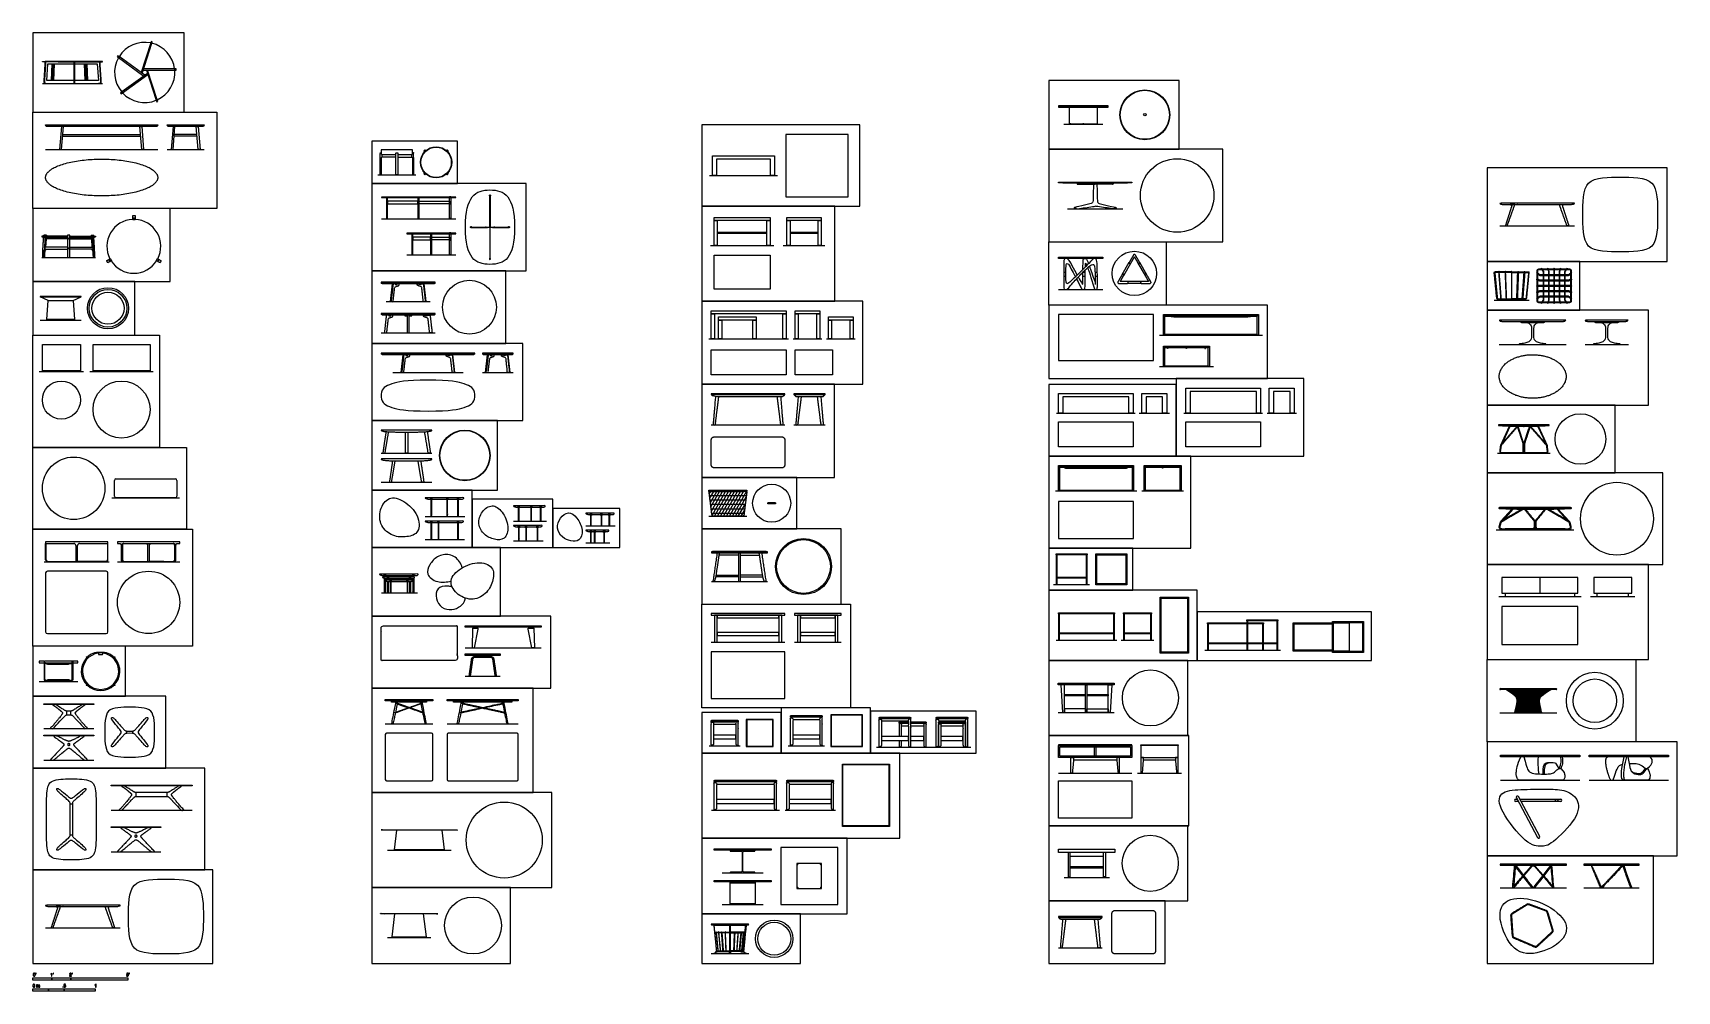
# Model space of a CAD drawing. Header units: millimetres. Extents: x 0.1 to 26.4, y -0.3 to 15.
import ezdxf

# ---------------------------------------------------------------- set-up
doc = ezdxf.new("R2010")
doc.units = ezdxf.units.MM
for name, color, linetype, true_color in [('2D$AG-DETAILS', 7, 'Continuous', 0x66ffff), ('2D$AG-DETAILS-DIAGRAM', 7, 'Continuous', 0xccff66), ('2D$AG-DIAGRAM', 7, 'Continuous', 0xfecc66), ('2D$AG-FURNITURE', 7, 'Continuous', 0x66ccff), ('2D$N-SYMB', 7, 'Continuous', 0x800040), ('2D$X-VPRT', 6, 'Continuous', 0xff00ff), ('AG-DETAIL', 7, 'Continuous', 0x66ffff), ('AG-DETAILS', 7, 'Continuous', 0x66ffff), ('AG-DETAILS-DASH', 7, 'Continuous', 0xccff66), ('AG-DIAGRAM', 7, 'Continuous', 0xfecc66), ('AG-FURNITURE', 7, 'Continuous', 0x66ccff), ('X-VPRT', 6, 'Continuous', 0xff00ff)]:
    doc.layers.add(name, color=color, linetype=linetype, true_color=true_color)

msp = doc.modelspace()

# ---------------------------------------------------------------- linework, layer by layer
at = {"layer": '2D$AG-DETAILS'}
for points in [[(5.724, 12.288), (5.743, 12.288)], [(6.231, 12.288), (6.25, 12.288)], [(6.757, 12.288), (6.738, 12.288)], [(6.13, 11.709), (6.149, 11.709)], [(6.434, 11.709), (6.453, 11.709)], [(6.757, 11.709), (6.738, 11.709)], [(0.599, 4.094), (0.599, 4.155)], [(0.66, 4.094), (0.66, 4.155)], [(1.707, 2.786), (1.707, 2.847)], [(2.205, 2.786), (2.205, 2.847)]]:
    msp.add_lwpolyline(points, dxfattribs=at)
for points in [[(11.505, 3.594), (11.924, 3.594), (11.924, 4.013), (11.505, 4.013)], [(12.863, 3.594), (13.358, 3.594), (13.358, 4.089), (12.863, 4.089)], [(13.787, 3.299), (13.787, 2.312), (13.05, 2.312), (13.05, 3.299)]]:
    msp.add_lwpolyline(points, close=True, dxfattribs=at)
for centre, radius in [((0.627, 11.738), 0.00794), ((12.417, 6.475), 0.431)]:
    msp.add_circle(centre, radius, dxfattribs=at)
for points in [[(5.655, 13.044), (5.655, 13.064), (5.655, 13.085)], [(6.13, 13.044), (6.13, 13.064), (6.13, 13.085)]]:
    msp.add_open_spline(points, degree=2, dxfattribs=at)
msp.add_rational_spline([(0.635, 11.581), (0.635, 11.589), (0.627, 11.589), (0.619, 11.589), (0.619, 11.581), (0.619, 11.573), (0.627, 11.573), (0.635, 11.573), (0.635, 11.581)], [1, 0.707106781187, 1, 0.707106781187, 1, 0.707106781187, 1, 0.707106781187, 1], degree=2, knots=[0, 0, 0, 0.0409062, 0.0409062, 0.0818123, 0.0818123, 0.1227185, 0.1227185, 0.1636246, 0.1636246, 0.1636246], dxfattribs=at)
at = {"layer": '2D$AG-DETAILS-DIAGRAM'}
for points in [[(20.919, 5.57), (21.173, 5.57), (21.173, 5.119), (20.919, 5.119)], [(1.557, 3.798), (1.557, 3.817), (1.557, 3.835)], [(1.653, 3.798), (1.653, 3.817), (1.653, 3.835)], [(0.649, 2.669), (0.668, 2.669), (0.687, 2.669)], [(0.649, 2.167), (0.668, 2.167), (0.687, 2.167)]]:
    msp.add_lwpolyline(points, dxfattribs=at)
msp.add_lwpolyline([(12.308, 1.308), (12.708, 1.308), (12.708, 1.708), (12.308, 1.708)], close=True, dxfattribs=at)
for centre, radius in [((1.257, 10.619), 0.257), ((12.695, 1.696), 0.00635), ((12.321, 1.321), 0.00635)]:
    msp.add_circle(centre, radius, dxfattribs=at)
at = {"layer": '2D$AG-DETAILS-DIAGRAM', "extrusion": (0, 0, -1)}
for centre in [(-12.321, 1.696), (-12.695, 1.321)]:
    msp.add_circle(centre, 0.00635, dxfattribs=at)
at = {"layer": '2D$AG-DETAILS-DIAGRAM'}
for points, weights, knots in [([(7.091, 11.923), (7.243, 11.923), (7.379, 11.923), (7.383, 11.923), (7.383, 11.928), (7.383, 12.321), (7.383, 12.419)], [1, 1, 1, 0.707106781187, 1, 1, 1], [4.9337529, 4.9337529, 4.9337529, 5.3505887, 5.3505887, 5.3738244, 5.3738244, 5.7761907, 5.7761907, 5.7761907]), ([(7.39, 12.419), (7.39, 12.321), (7.39, 11.928), (7.39, 11.923), (7.394, 11.923), (7.53, 11.923), (7.681, 11.923)], [1, 1, 1, 0.707106781186, 1, 1, 1], [5.8301582, 5.8301582, 5.8301582, 6.2325245, 6.2325245, 6.2557603, 6.2557603, 6.6725961, 6.6725961, 6.6725961]), ([(7.091, 11.917), (7.243, 11.917), (7.379, 11.917), (7.383, 11.917), (7.383, 11.913), (7.383, 11.52), (7.383, 11.422)], [1, 1, 1, 0.707106781187, 1, 1, 1], [4.9337529, 4.9337529, 4.9337529, 5.3505887, 5.3505887, 5.3738244, 5.3738244, 5.7761907, 5.7761907, 5.7761907]), ([(7.39, 11.422), (7.39, 11.52), (7.39, 11.913), (7.39, 11.917), (7.394, 11.917), (7.53, 11.917), (7.681, 11.917)], [1, 1, 1, 0.707106781186, 1, 1, 1], [5.8301582, 5.8301582, 5.8301582, 6.2325245, 6.2325245, 6.2557603, 6.2557603, 6.6725961, 6.6725961, 6.6725961]), ([(24.725, 11.18), (24.711, 11.17), (24.696, 11.16), (24.69, 11.155), (24.682, 11.155), (24.594, 11.155), (24.462, 11.155), (24.33, 11.155), (24.242, 11.155), (24.234, 11.155), (24.228, 11.16), (24.214, 11.17), (24.199, 11.18)], [1, 1, 1, 0.951337978897, 1, 1, 1, 1, 1, 0.951337978897, 1, 1, 1], [2.107724, 2.107724, 2.107724, 2.411447, 2.411447, 2.442377, 2.442377, 2.83143, 2.83143, 3.220482, 3.220482, 3.251412, 3.251412, 3.555135, 3.555135, 3.555135]), ([(24.199, 11.169), (24.211, 11.16), (24.222, 11.152), (24.231, 11.145), (24.242, 11.145), (24.33, 11.145), (24.462, 11.145), (24.594, 11.145), (24.682, 11.145), (24.693, 11.145), (24.702, 11.152), (24.713, 11.16), (24.725, 11.169)], [1, 1, 1, 0.951337978897, 1, 1, 1, 1, 1, 0.951337978897, 1, 1, 1], [-1.755928, -1.755928, -1.755928, -1.510762, -1.510762, -1.479832, -1.479832, -1.09078, -1.09078, -0.701727, -0.701727, -0.670797, -0.670797, -0.425632, -0.425632, -0.425632]), ([(24.725, 11.082), (24.71, 11.076), (24.695, 11.071), (24.69, 11.069), (24.686, 11.069), (24.596, 11.069), (24.462, 11.069), (24.328, 11.069), (24.238, 11.069), (24.234, 11.069), (24.23, 11.071), (24.214, 11.076), (24.199, 11.082)], [1, 1, 1, 0.984633625063, 1, 1, 1, 1, 1, 0.984633625063, 1, 1, 1], [2.062861, 2.062861, 2.062861, 2.367631, 2.367631, 2.384052, 2.384052, 2.761141, 2.761141, 3.13823, 3.13823, 3.15465, 3.15465, 3.459421, 3.459421, 3.459421]), ([(24.261, 11.242), (24.271, 11.228), (24.282, 11.213), (24.286, 11.207), (24.286, 11.199), (24.286, 11.178), (24.286, 11.155)], [1, 1, 1, 0.951337978897, 1, 1, 1], [-1.8144852, -1.8144852, -1.8144852, -1.5107622, -1.5107622, -1.4798324, -1.4798324, -1.3878994, -1.3878994, -1.3878994]), ([(24.296, 11.155), (24.296, 11.178), (24.296, 11.199), (24.296, 11.21), (24.289, 11.219), (24.281, 11.23), (24.273, 11.242)], [1, 1, 1, 0.951337978897, 1, 1, 1], [3.1285494, 3.1285494, 3.1285494, 3.2204823, 3.2204823, 3.2514122, 3.2514122, 3.4965778, 3.4965778, 3.4965778]), ([(24.359, 11.242), (24.365, 11.227), (24.371, 11.212), (24.372, 11.207), (24.372, 11.203), (24.372, 11.18), (24.372, 11.155)], [1, 1, 1, 0.984633625063, 1, 1, 1], [-1.7595594, -1.7595594, -1.7595594, -1.4547887, -1.4547887, -1.4383686, -1.4383686, -1.3429569, -1.3429569, -1.3429569]), ([(24.382, 11.155), (24.382, 11.18), (24.382, 11.203), (24.382, 11.209), (24.379, 11.215), (24.374, 11.228), (24.37, 11.242)], [1, 1, 1, 0.984633625064, 1, 1, 1], [3.0428185, 3.0428185, 3.0428185, 3.1382302, 3.1382302, 3.1546503, 3.1546503, 3.4268815, 3.4268815, 3.4268815]), ([(24.555, 11.242), (24.55, 11.228), (24.545, 11.215), (24.543, 11.209), (24.543, 11.203), (24.543, 11.18), (24.543, 11.155)], [1, 1, 1, 0.984633625063, 1, 1, 1], [-1.7270199, -1.7270199, -1.7270199, -1.4547887, -1.4547887, -1.4383686, -1.4383686, -1.3429569, -1.3429569, -1.3429569]), ([(24.552, 11.155), (24.552, 11.18), (24.552, 11.203), (24.552, 11.207), (24.554, 11.212), (24.559, 11.227), (24.565, 11.242)], [1, 1, 1, 0.984633625063, 1, 1, 1], [3.0428185, 3.0428185, 3.0428185, 3.1382302, 3.1382302, 3.1546503, 3.1546503, 3.459421, 3.459421, 3.459421]), ([(24.652, 11.242), (24.643, 11.23), (24.635, 11.219), (24.628, 11.21), (24.628, 11.199), (24.628, 11.178), (24.628, 11.155)], [1, 1, 1, 0.951337978897, 1, 1, 1], [-1.7559279, -1.7559279, -1.7559279, -1.5107622, -1.5107622, -1.4798324, -1.4798324, -1.3878994, -1.3878994, -1.3878994]), ([(24.638, 11.155), (24.638, 11.178), (24.638, 11.199), (24.638, 11.207), (24.643, 11.213), (24.653, 11.228), (24.663, 11.242)], [1, 1, 1, 0.951337978897, 1, 1, 1], [3.1285494, 3.1285494, 3.1285494, 3.2204823, 3.2204823, 3.2514122, 3.2514122, 3.5551351, 3.5551351, 3.5551351]), ([(24.199, 11.072), (24.213, 11.067), (24.226, 11.062), (24.232, 11.06), (24.238, 11.06), (24.328, 11.06), (24.462, 11.06), (24.596, 11.06), (24.686, 11.06), (24.692, 11.06), (24.698, 11.062), (24.711, 11.067), (24.725, 11.072)], [1, 1, 1, 0.984633625063, 1, 1, 1, 1, 1, 0.984633625063, 1, 1, 1], [-1.72702, -1.72702, -1.72702, -1.454789, -1.454789, -1.438369, -1.438369, -1.061279, -1.061279, -0.68419, -0.68419, -0.66777, -0.66777, -0.395539, -0.395539, -0.395539]), ([(24.725, 10.887), (24.711, 10.891), (24.698, 10.896), (24.692, 10.899), (24.686, 10.899), (24.596, 10.899), (24.462, 10.899), (24.328, 10.899), (24.238, 10.899), (24.232, 10.899), (24.226, 10.896), (24.213, 10.891), (24.199, 10.887)], [1, 1, 1, 0.984633625064, 1, 1, 1, 1, 1, 0.984633625064, 1, 1, 1], [2.0954, 2.0954, 2.0954, 2.367631, 2.367631, 2.384052, 2.384052, 2.761141, 2.761141, 3.13823, 3.13823, 3.15465, 3.15465, 3.426881, 3.426881, 3.426881]), ([(24.199, 10.876), (24.214, 10.882), (24.23, 10.888), (24.234, 10.889), (24.238, 10.889), (24.328, 10.889), (24.462, 10.889), (24.596, 10.889), (24.686, 10.889), (24.69, 10.889), (24.695, 10.888), (24.71, 10.882), (24.725, 10.876)], [1, 1, 1, 0.984633625063, 1, 1, 1, 1, 1, 0.984633625063, 1, 1, 1], [-1.759559, -1.759559, -1.759559, -1.454789, -1.454789, -1.438369, -1.438369, -1.061279, -1.061279, -0.68419, -0.68419, -0.66777, -0.66777, -0.362999, -0.362999, -0.362999]), ([(24.725, 10.79), (24.713, 10.798), (24.702, 10.806), (24.693, 10.813), (24.682, 10.813), (24.594, 10.813), (24.462, 10.813), (24.33, 10.813), (24.242, 10.813), (24.231, 10.813), (24.222, 10.806), (24.211, 10.798), (24.199, 10.79)], [1, 1, 1, 0.951337978897, 1, 1, 1, 1, 1, 0.951337978897, 1, 1, 1], [2.166282, 2.166282, 2.166282, 2.411447, 2.411447, 2.442377, 2.442377, 2.83143, 2.83143, 3.220482, 3.220482, 3.251412, 3.251412, 3.496578, 3.496578, 3.496578]), ([(24.199, 10.778), (24.214, 10.788), (24.228, 10.799), (24.234, 10.803), (24.242, 10.803), (24.33, 10.803), (24.462, 10.803), (24.594, 10.803), (24.682, 10.803), (24.69, 10.803), (24.696, 10.799), (24.711, 10.788), (24.725, 10.778)], [1, 1, 1, 0.951337978897, 1, 1, 1, 1, 1, 0.951337978897, 1, 1, 1], [-1.814485, -1.814485, -1.814485, -1.510762, -1.510762, -1.479832, -1.479832, -1.09078, -1.09078, -0.701727, -0.701727, -0.670797, -0.670797, -0.367074, -0.367074, -0.367074]), ([(24.286, 10.803), (24.286, 10.78), (24.286, 10.759), (24.286, 10.751), (24.282, 10.745), (24.271, 10.731), (24.261, 10.716)], [1, 1, 1, 0.951337978897, 1, 1, 1], [-0.7936602, -0.7936602, -0.7936602, -0.7017273, -0.7017273, -0.6707974, -0.6707974, -0.3670745, -0.3670745, -0.3670745]), ([(24.273, 10.716), (24.281, 10.728), (24.289, 10.739), (24.296, 10.748), (24.296, 10.759), (24.296, 10.78), (24.296, 10.803)], [1, 1, 1, 0.951337978897, 1, 1, 1], [2.1662817, 2.1662817, 2.1662817, 2.4114474, 2.4114474, 2.4423772, 2.4423772, 2.5343102, 2.5343102, 2.5343102]), ([(24.372, 10.803), (24.372, 10.778), (24.372, 10.755), (24.372, 10.751), (24.371, 10.747), (24.365, 10.731), (24.359, 10.716)], [1, 1, 1, 0.984633625063, 1, 1, 1], [-0.7796016, -0.7796016, -0.7796016, -0.6841899, -0.6841899, -0.6677699, -0.6677699, -0.3629991, -0.3629991, -0.3629991]), ([(24.37, 10.716), (24.374, 10.73), (24.379, 10.743), (24.382, 10.749), (24.382, 10.755), (24.382, 10.778), (24.382, 10.803)], [1, 1, 1, 0.984633625064, 1, 1, 1], [2.0954002, 2.0954002, 2.0954002, 2.3676314, 2.3676314, 2.3840515, 2.3840515, 2.4794632, 2.4794632, 2.4794632]), ([(24.543, 10.803), (24.543, 10.778), (24.543, 10.755), (24.543, 10.749), (24.545, 10.743), (24.55, 10.73), (24.555, 10.716)], [1, 1, 1, 0.984633625063, 1, 1, 1], [-0.7796016, -0.7796016, -0.7796016, -0.6841899, -0.6841899, -0.6677699, -0.6677699, -0.3955387, -0.3955387, -0.3955387]), ([(24.565, 10.716), (24.559, 10.731), (24.554, 10.747), (24.552, 10.751), (24.552, 10.755), (24.552, 10.778), (24.552, 10.803)], [1, 1, 1, 0.984633625063, 1, 1, 1], [2.0628607, 2.0628607, 2.0628607, 2.3676314, 2.3676314, 2.3840515, 2.3840515, 2.4794632, 2.4794632, 2.4794632]), ([(24.628, 10.803), (24.628, 10.78), (24.628, 10.759), (24.628, 10.748), (24.635, 10.739), (24.643, 10.728), (24.652, 10.716)], [1, 1, 1, 0.951337978897, 1, 1, 1], [-0.7936602, -0.7936602, -0.7936602, -0.7017273, -0.7017273, -0.6707974, -0.6707974, -0.4256318, -0.4256318, -0.4256318]), ([(24.663, 10.716), (24.653, 10.731), (24.643, 10.745), (24.638, 10.751), (24.638, 10.759), (24.638, 10.78), (24.638, 10.803)], [1, 1, 1, 0.951337978897, 1, 1, 1], [2.1077244, 2.1077244, 2.1077244, 2.4114474, 2.4114474, 2.4423772, 2.4423772, 2.5343102, 2.5343102, 2.5343102])]:
    msp.add_rational_spline(points, weights, degree=2, knots=knots, dxfattribs=at)
for points in [[(24.286, 11.145), (24.286, 11.11), (24.286, 11.069)], [(24.296, 11.069), (24.296, 11.11), (24.296, 11.145)], [(24.372, 11.145), (24.372, 11.11), (24.372, 11.069)], [(24.382, 11.069), (24.382, 11.11), (24.382, 11.145)], [(24.457, 11.242), (24.457, 11.201), (24.457, 11.155)], [(24.457, 11.145), (24.457, 11.109), (24.457, 11.069)], [(24.467, 11.155), (24.467, 11.201), (24.467, 11.242)], [(24.467, 11.069), (24.467, 11.109), (24.467, 11.145)], [(24.543, 11.145), (24.543, 11.11), (24.543, 11.069)], [(24.552, 11.069), (24.552, 11.11), (24.552, 11.145)], [(24.628, 11.145), (24.628, 11.11), (24.628, 11.069)], [(24.638, 11.069), (24.638, 11.11), (24.638, 11.145)], [(24.286, 11.06), (24.286, 11.024), (24.286, 10.984)], [(24.286, 10.974), (24.286, 10.934), (24.286, 10.899)], [(24.286, 10.889), (24.286, 10.848), (24.286, 10.813)], [(24.296, 10.984), (24.296, 11.024), (24.296, 11.06)], [(24.296, 10.899), (24.296, 10.934), (24.296, 10.974)], [(24.296, 10.813), (24.296, 10.848), (24.296, 10.889)], [(24.372, 11.06), (24.372, 11.024), (24.372, 10.984)], [(24.372, 10.974), (24.372, 10.934), (24.372, 10.899)], [(24.372, 10.889), (24.372, 10.848), (24.372, 10.813)], [(24.382, 10.984), (24.382, 11.024), (24.382, 11.06)], [(24.382, 10.899), (24.382, 10.934), (24.382, 10.974)], [(24.382, 10.813), (24.382, 10.848), (24.382, 10.889)], [(24.457, 11.06), (24.457, 11.023), (24.457, 10.984)], [(24.457, 10.974), (24.457, 10.935), (24.457, 10.899)], [(24.457, 10.889), (24.457, 10.849), (24.457, 10.813)], [(24.467, 10.984), (24.467, 11.023), (24.467, 11.06)], [(24.467, 10.899), (24.467, 10.935), (24.467, 10.974)], [(24.467, 10.813), (24.467, 10.849), (24.467, 10.889)], [(24.543, 11.06), (24.543, 11.024), (24.543, 10.984)], [(24.543, 10.974), (24.543, 10.934), (24.543, 10.899)], [(24.543, 10.889), (24.543, 10.848), (24.543, 10.813)], [(24.552, 10.984), (24.552, 11.024), (24.552, 11.06)], [(24.552, 10.899), (24.552, 10.934), (24.552, 10.974)], [(24.552, 10.813), (24.552, 10.848), (24.552, 10.889)], [(24.628, 11.06), (24.628, 11.024), (24.628, 10.984)], [(24.628, 10.974), (24.628, 10.934), (24.628, 10.899)], [(24.628, 10.889), (24.628, 10.848), (24.628, 10.813)], [(24.638, 10.984), (24.638, 11.024), (24.638, 11.06)], [(24.638, 10.899), (24.638, 10.934), (24.638, 10.974)], [(24.638, 10.813), (24.638, 10.848), (24.638, 10.889)], [(24.457, 10.803), (24.457, 10.757), (24.457, 10.716)], [(24.467, 10.716), (24.467, 10.757), (24.467, 10.803)]]:
    msp.add_open_spline(points, degree=2, dxfattribs=at)
for points, degree, knots in [([(24.725, 10.984), (24.614, 10.984), (24.462, 10.984), (24.31, 10.984), (24.199, 10.984)], 2, [4.012336, 4.012336, 4.012336, 4.718889, 4.718889, 5.425442, 5.425442, 5.425442]), ([(24.199, 10.974), (24.31, 10.974), (24.462, 10.974), (24.614, 10.974), (24.725, 10.974)], 2, [-3.84062, -3.84062, -3.84062, -3.134067, -3.134067, -2.427514, -2.427514, -2.427514]), ([(1.605, 3.835), (1.557, 3.835), (1.547, 3.835), (1.533, 3.838), (1.511, 3.858), (1.466, 3.911), (1.376, 4.015), (1.341, 4.049), (1.32, 4.054), (1.307, 4.043), (1.316, 4.018), (1.439, 3.866), (1.47, 3.833), (1.47, 3.817), (1.47, 3.8), (1.439, 3.767), (1.316, 3.615), (1.307, 3.59), (1.32, 3.579), (1.341, 3.584), (1.376, 3.618), (1.466, 3.722), (1.511, 3.775), (1.533, 3.795), (1.547, 3.798), (1.557, 3.798), (1.605, 3.798), (1.653, 3.798), (1.662, 3.798), (1.676, 3.795), (1.698, 3.775), (1.743, 3.722), (1.834, 3.618), (1.869, 3.584), (1.89, 3.579), (1.902, 3.59), (1.894, 3.615), (1.77, 3.767), (1.74, 3.8), (1.74, 3.817), (1.74, 3.833), (1.77, 3.866), (1.894, 4.018), (1.902, 4.043), (1.89, 4.054), (1.869, 4.049), (1.834, 4.015), (1.743, 3.911), (1.698, 3.858), (1.676, 3.838), (1.662, 3.835), (1.653, 3.835), (1.605, 3.835)], 3, [-2.227707, -2.227707, -2.227707, -2.227707, -2.025188, -1.822669, -1.620151, -1.417632, -1.215113, -1.012594, -0.810075, -0.607556, -0.405038, -0.202519, 0, 0, 0, 0.202519, 0.405038, 0.607556, 0.810075, 1.012594, 1.215113, 1.417632, 1.620151, 1.822669, 2.025188, 2.227707, 2.227707, 2.227707, 2.430226, 2.632745, 2.835263, 3.037782, 3.240301, 3.44282, 3.645339, 3.847858, 4.050376, 4.252895, 4.455414, 4.455414, 4.455414, 4.657933, 4.860452, 5.06297, 5.265489, 5.468008, 5.670527, 5.873046, 6.075565, 6.278083, 6.480602, 6.683121, 6.683121, 6.683121, 6.683121]), ([(0.687, 2.215), (0.687, 2.669), (0.687, 2.679), (0.69, 2.692), (0.709, 2.714), (0.762, 2.759), (0.867, 2.85), (0.9, 2.885), (0.905, 2.906), (0.894, 2.918), (0.87, 2.91), (0.717, 2.786), (0.684, 2.756), (0.668, 2.756), (0.652, 2.756), (0.619, 2.786), (0.466, 2.91), (0.442, 2.918), (0.431, 2.906), (0.436, 2.885), (0.469, 2.85), (0.574, 2.759), (0.627, 2.714), (0.646, 2.692), (0.649, 2.679), (0.649, 2.669), (0.649, 2.215), (0.649, 2.167), (0.649, 2.157), (0.646, 2.143), (0.627, 2.121), (0.574, 2.076), (0.469, 1.985), (0.436, 1.95), (0.431, 1.93), (0.442, 1.917), (0.466, 1.925), (0.619, 2.049), (0.652, 2.079), (0.668, 2.079), (0.684, 2.079), (0.717, 2.049), (0.87, 1.925), (0.894, 1.917), (0.905, 1.93), (0.9, 1.95), (0.867, 1.985), (0.762, 2.076), (0.709, 2.121), (0.69, 2.143), (0.687, 2.157), (0.687, 2.167), (0.687, 2.215)], 3, [-2.227707, -2.227707, -2.227707, -2.227707, -2.025188, -1.822669, -1.620151, -1.417632, -1.215113, -1.012594, -0.810075, -0.607556, -0.405038, -0.202519, 0, 0, 0, 0.202519, 0.405038, 0.607556, 0.810075, 1.012594, 1.215113, 1.417632, 1.620151, 1.822669, 2.025188, 2.227707, 2.227707, 2.227707, 2.430226, 2.632745, 2.835263, 3.037782, 3.240301, 3.44282, 3.645339, 3.847858, 4.050376, 4.252895, 4.455414, 4.455414, 4.455414, 4.657933, 4.860452, 5.06297, 5.265489, 5.468008, 5.670527, 5.873046, 6.075565, 6.278083, 6.480602, 6.683121, 6.683121, 6.683121, 6.683121])]:
    msp.add_open_spline(points, degree=degree, knots=knots, dxfattribs=at)
at = {"layer": '2D$AG-DIAGRAM'}
for points in [[(0.204, 14.225), (1.169, 14.225)], [(16.594, 13.575), (17.221, 13.575)], [(5.588, 12.761), (6.197, 12.761)], [(10.909, 12.75), (12, 12.75)], [(16.655, 12.214), (17.539, 12.214)], [(5.644, 12.053), (6.837, 12.053)], [(23.588, 11.942), (24.788, 11.942)], [(0.195, 11.435), (1.059, 11.435)], [(6.05, 11.474), (6.837, 11.474)], [(5.723, 10.725), (6.425, 10.725)], [(23.498, 10.75), (24.062, 10.75)], [(0.167, 10.428), (0.827, 10.428)], [(5.642, 10.224), (6.506, 10.224)], [(10.898, 10.129), (12.175, 10.129)], [(12.25, 10.129), (12.711, 10.129)], [(12.788, 10.129), (13.244, 10.129)], [(18.128, 10.188), (19.78, 10.188)], [(5.827, 9.588), (6.956, 9.588)], [(7.265, 9.588), (7.76, 9.588)], [(18.128, 9.682), (18.993, 9.682)], [(10.937, 8.747), (12.117, 8.747)], [(12.263, 8.747), (12.763, 8.747)], [(16.476, 8.938), (17.738, 8.938)], [(17.805, 8.938), (18.289, 8.938)], [(18.521, 8.938), (19.783, 8.938)], [(19.855, 8.938), (20.328, 8.938)], [(5.642, 8.293), (6.455, 8.293)], [(23.551, 8.293), (24.4, 8.293)], [(5.642, 7.83), (6.455, 7.83)], [(16.458, 7.687), (17.763, 7.687)], [(17.845, 7.687), (18.513, 7.687)], [(6.348, 7.279), (6.983, 7.279)], [(7.761, 7.201), (8.291, 7.201)], [(8.926, 7.126), (9.396, 7.126)], [(10.899, 7.281), (11.509, 7.281)], [(6.348, 6.906), (6.978, 6.906)], [(7.761, 6.885), (8.241, 6.885)], [(23.533, 7.064), (24.779, 7.064)], [(8.926, 6.854), (9.307, 6.854)], [(10.938, 6.235), (11.838, 6.235)], [(16.43, 6.187), (17.008, 6.187)], [(5.644, 6.054), (6.222, 6.054)], [(16.469, 5.292), (17.446, 5.292)], [(17.513, 5.292), (18.038, 5.292)], [(6.988, 5.169), (8.208, 5.169)], [(18.859, 5.131), (20.068, 5.131)], [(0.154, 4.63), (0.773, 4.63)], [(6.99, 4.716), (7.549, 4.716)], [(16.504, 4.131), (17.404, 4.131)], [(0.23, 3.873), (1.03, 3.873)], [(10.905, 3.6), (11.401, 3.6)], [(12.169, 3.6), (12.756, 3.6)], [(13.589, 3.576), (15.101, 3.576)], [(0.23, 3.367), (1.03, 3.367)], [(16.507, 3.161), (17.687, 3.161)], [(17.778, 3.161), (18.48, 3.161)], [(1.306, 2.564), (2.606, 2.564)], [(10.938, 2.565), (12.03, 2.565)], [(12.122, 2.565), (12.928, 2.565)], [(1.306, 1.896), (2.106, 1.896)], [(5.743, 1.921), (6.761, 1.921)], [(11.11, 1.558), (11.768, 1.558)], [(16.6, 1.487), (17.325, 1.487)], [(11.11, 1.051), (11.768, 1.051)], [(0.253, 0.676), (1.453, 0.676)], [(5.742, 0.524), (6.435, 0.524)], [(10.937, 0.267), (11.537, 0.267)], [(16.507, 0.357), (17.207, 0.357)]]:
    msp.add_lwpolyline(points, dxfattribs=at)
at = {"layer": '2D$AG-FURNITURE'}
for p, q in [((0.608, 11.766), (0.608, 11.756)), ((0.646, 11.766), (0.646, 11.756)), ((0.646, 11.766), (0.646, 11.756)), ((11.085, 0.296), (11.085, 0.296)), ((11.389, 0.296), (11.389, 0.296))]:
    msp.add_line(p, q, dxfattribs=at)
for points in [[(1.803, 14.389), (1.96, 14.873), (1.942, 14.879), (1.787, 14.401)], [(0.246, 14.573), (0.204, 14.573), (0.204, 14.578), (0.247, 14.578)], [(0.457, 14.573), (0.262, 14.573), (0.262, 14.578), (0.457, 14.578)], [(0.708, 14.276), (0.275, 14.276), (0.292, 14.541), (0.708, 14.541)], [(0.361, 14.541), (0.35, 14.276)], [(0.35, 14.276), (0.361, 14.541)], [(0.374, 14.276), (0.384, 14.541)], [(0.389, 14.276), (0.4, 14.541)], [(0.708, 14.578), (0.457, 14.578)], [(0.457, 14.573), (0.708, 14.573)], [(0.727, 14.573), (1.112, 14.573), (1.111, 14.578), (0.727, 14.578)], [(0.727, 14.541), (1.085, 14.541), (1.104, 14.276), (0.727, 14.276)], [(0.89, 14.276), (0.879, 14.541)], [(0.905, 14.276), (0.894, 14.541)], [(0.918, 14.541), (0.929, 14.276)], [(0.929, 14.276), (0.918, 14.541)], [(1.127, 14.573), (1.169, 14.573), (1.169, 14.578), (1.127, 14.578)], [(1.846, 14.358), (1.435, 14.657), (1.423, 14.641), (1.83, 14.346)], [(1.889, 14.389), (1.478, 14.09), (1.489, 14.075), (1.896, 14.37)], [(1.819, 14.44), (2.328, 14.44), (2.328, 14.459), (1.826, 14.459)], [(1.873, 14.44), (2.03, 13.956), (2.048, 13.962), (1.893, 14.44)], [(5.642, 13.123), (5.642, 13.1)], [(17.097, 12.608), (17.097, 12.625)], [(0.268, 11.79), (0.226, 11.79)], [(0.226, 11.776), (0.226, 11.79)], [(0.249, 11.79), (0.248, 11.776)], [(0.265, 11.735), (0.256, 11.597)], [(0.266, 11.756), (0.265, 11.742)], [(0.268, 11.79), (0.267, 11.776)], [(0.986, 11.79), (1.028, 11.79)], [(0.986, 11.79), (0.987, 11.776)], [(0.988, 11.756), (0.989, 11.742)], [(0.99, 11.735), (0.998, 11.597)], [(1.006, 11.79), (1.006, 11.776)], [(1.029, 11.776), (1.028, 11.79)], [(0.254, 11.555), (0.235, 11.555)], [(0.608, 11.597), (0.243, 11.597), (0.241, 11.565), (0.608, 11.565)], [(0.254, 11.565), (0.254, 11.555)], [(0.646, 11.597), (1.011, 11.597), (1.013, 11.565), (0.646, 11.565)], [(1, 11.565), (1, 11.555)], [(1, 11.555), (1.02, 11.555)], [(23.57, 11.206), (23.508, 11.206)], [(23.673, 11.206), (23.58, 11.206)], [(23.776, 11.206), (23.682, 11.206)], [(23.785, 11.206), (23.878, 11.206)], [(23.888, 11.206), (23.981, 11.206)], [(23.991, 11.206), (24.053, 11.206)], [(6.506, 11.024), (6.488, 11.011), (5.66, 11.011), (5.642, 11.024)], [(5.799, 10.725), (5.788, 10.725), (5.82, 11.011), (5.832, 11.011)], [(6.349, 10.725), (6.361, 10.725), (6.328, 11.011), (6.317, 11.011)], [(0.298, 10.745), (0.167, 10.8)], [(0.696, 10.745), (0.827, 10.8)], [(0.719, 10.438), (0.699, 10.428), (0.497, 10.428), (0.294, 10.428), (0.275, 10.438)], [(6.506, 10.522), (6.488, 10.509), (5.66, 10.509), (5.642, 10.522)], [(19.633, 10.489), (19.547, 10.477), (18.954, 10.477), (18.361, 10.477), (18.275, 10.489)], [(7.141, 9.886), (7.123, 9.874), (5.66, 9.874), (5.642, 9.886)], [(5.971, 9.588), (5.959, 9.588), (5.992, 9.874), (6.003, 9.874)], [(6.813, 9.588), (6.824, 9.588), (6.792, 9.874), (6.78, 9.874)], [(7.76, 9.886), (7.742, 9.874), (7.283, 9.874), (7.265, 9.886)], [(7.325, 9.588), (7.314, 9.588), (7.346, 9.874), (7.358, 9.874)], [(7.699, 9.588), (7.711, 9.588), (7.678, 9.874), (7.667, 9.874)], [(23.741, 8.724), (23.601, 8.419)], [(23.751, 8.723), (23.625, 8.448)], [(24.2, 8.723), (24.326, 8.448)], [(24.21, 8.724), (24.35, 8.419)], [(16.599, 8.065), (16.619, 8.052), (17.11, 8.052), (17.602, 8.052), (17.622, 8.065)], [(10.905, 7.64), (10.929, 7.681)], [(10.914, 7.57), (10.976, 7.681)], [(10.923, 7.501), (11.024, 7.681)], [(10.931, 7.432), (11.071, 7.681)], [(10.94, 7.362), (11.119, 7.681)], [(10.95, 7.296), (11.167, 7.681)], [(10.989, 7.281), (11.214, 7.681)], [(11.037, 7.281), (11.262, 7.681)], [(11.085, 7.281), (11.31, 7.681)], [(11.132, 7.281), (11.357, 7.681)], [(11.18, 7.281), (11.405, 7.681)], [(11.227, 7.281), (11.452, 7.681)], [(11.275, 7.281), (11.5, 7.68)], [(10.908, 7.616), (11.501, 7.616)], [(10.917, 7.545), (11.492, 7.545)], [(10.926, 7.474), (11.483, 7.474)], [(10.935, 7.403), (11.474, 7.403)], [(11.323, 7.281), (11.497, 7.592)], [(11.37, 7.281), (11.484, 7.483)], [(23.784, 7.394), (23.608, 7.2)], [(23.8, 7.394), (23.649, 7.226)], [(24.512, 7.394), (24.663, 7.226)], [(24.528, 7.394), (24.703, 7.2)], [(10.944, 7.332), (11.465, 7.332)], [(11.418, 7.281), (11.47, 7.374)], [(11.372, 6.658), (11.065, 6.658)], [(11.372, 6.696), (11.372, 6.235), (11.404, 6.235), (11.404, 6.696)], [(11.404, 6.658), (11.712, 6.658)], [(11.016, 6.334), (11.372, 6.334)], [(11.761, 6.334), (11.404, 6.334)], [(11.372, 6.312), (11.012, 6.312)], [(11.404, 6.312), (11.764, 6.312)], [(19.528, 5.555), (18.897, 5.555), (18.897, 5.571), (19.528, 5.571)], [(19.544, 5.571), (19.797, 5.571), (19.797, 5.555), (19.544, 5.555)], [(19.797, 5.248), (19.797, 5.555), (19.781, 5.555), (19.781, 5.248)], [(20.903, 5.119), (20.273, 5.119), (20.273, 5.57), (20.903, 5.57)], [(20.903, 5.135), (20.289, 5.135), (20.289, 5.554), (20.903, 5.554)], [(19.528, 5.232), (18.913, 5.232), (18.913, 5.248), (19.528, 5.248)], [(19.781, 5.232), (19.781, 5.137), (19.797, 5.137), (19.797, 5.232)], [(0.234, 4.954), (0.154, 4.954), (0.154, 4.929), (0.234, 4.929)], [(0.681, 4.954), (0.246, 4.954)], [(0.246, 4.929), (0.681, 4.929)], [(0.261, 4.916), (0.246, 4.916)], [(0.693, 4.929), (0.773, 4.929), (0.773, 4.954), (0.693, 4.954)], [(16.943, 4.4), (16.603, 4.4), (16.603, 4.422), (16.943, 4.422)], [(16.965, 4.422), (17.305, 4.422), (17.305, 4.4), (16.965, 4.4)], [(10.943, 3.978), (10.943, 3.985), (11.362, 3.985), (11.362, 3.978)], [(12.215, 4.054), (12.215, 4.061), (12.71, 4.061), (12.71, 4.054)], [(12.678, 4.016), (12.246, 4.016)], [(13.635, 4.03), (13.635, 4.036), (14.13, 4.036), (14.13, 4.03)], [(14.099, 3.991), (13.667, 3.991)], [(14.099, 3.96), (13.953, 3.96), (13.953, 3.976), (14.099, 3.976)], [(14.099, 3.976), (13.959, 3.976), (13.959, 3.982), (14.099, 3.982)], [(13.959, 3.953), (13.959, 3.96), (14.099, 3.96)], [(14.137, 3.982), (14.378, 3.982), (14.378, 3.976), (14.137, 3.976)], [(14.137, 3.976), (14.385, 3.976), (14.385, 3.96), (14.137, 3.96)], [(14.137, 3.96), (14.378, 3.96), (14.378, 3.953)], [(14.551, 4.03), (14.551, 4.036), (15.046, 4.036), (15.046, 4.03)], [(15.014, 3.991), (14.583, 3.991)], [(14.589, 3.953), (14.589, 3.96), (15.008, 3.96), (15.008, 3.953)], [(11.331, 3.94), (10.975, 3.94)], [(14.099, 3.915), (13.991, 3.915)], [(14.346, 3.915), (14.137, 3.915)], [(14.137, 3.683), (14.346, 3.683), (14.346, 3.746), (14.137, 3.746)], [(14.976, 3.915), (14.621, 3.915)], [(18.385, 3.366), (17.873, 3.366)], [(10.99, 3.017), (10.99, 3.023), (11.978, 3.023), (11.978, 3.017)], [(11.946, 2.979), (11.022, 2.979)], [(12.156, 3.017), (12.156, 3.023), (12.894, 3.023), (12.894, 3.017)], [(12.862, 2.979), (12.188, 2.979)], [(6.613, 2.245), (6.652, 1.927), (6.252, 1.927), (5.852, 1.927), (5.891, 2.245)], [(16.696, 1.829), (17.229, 1.829)], [(5.855, 0.899), (5.812, 0.53), (6.088, 0.53), (6.365, 0.53), (6.322, 0.899)], [(10.964, 0.727), (11.509, 0.727)]]:
    msp.add_lwpolyline(points, dxfattribs=at)
for points in [[(1.942, 14.879), (1.96, 14.873), (1.968, 14.896), (1.95, 14.902)], [(0.708, 14.225), (0.727, 14.225), (0.727, 14.581), (0.708, 14.581)], [(1.423, 14.641), (1.435, 14.657), (1.415, 14.671), (1.404, 14.656)], [(2.328, 14.459), (2.328, 14.44), (2.353, 14.44), (2.353, 14.459)], [(1.489, 14.075), (1.478, 14.09), (1.458, 14.076), (1.469, 14.06)], [(2.048, 13.962), (2.03, 13.956), (2.038, 13.933), (2.056, 13.939)], [(16.907, 13.844), (17.307, 13.844), (17.307, 13.863), (16.907, 13.863), (16.507, 13.863), (16.507, 13.844)], [(16.907, 13.863), (16.512, 13.863), (16.512, 13.872), (16.907, 13.872), (17.302, 13.872), (17.302, 13.863)], [(16.907, 13.844), (16.679, 13.844), (16.679, 13.578), (16.907, 13.578), (17.136, 13.578), (17.136, 13.844)], [(16.685, 13.578), (16.685, 13.575), (16.704, 13.575), (16.704, 13.578)], [(16.898, 13.578), (16.898, 13.575), (16.917, 13.575), (16.917, 13.578)], [(17.13, 13.578), (17.13, 13.575), (17.111, 13.575), (17.111, 13.578)], [(12.131, 12.408), (13.131, 12.408), (13.131, 13.408), (12.131, 13.408)], [(11.885, 12.75), (11.885, 13.011), (11.023, 13.011), (11.023, 12.75), (10.954, 12.75), (10.954, 13.065), (11.954, 13.065), (11.954, 12.75)], [(5.644, 12.401), (5.644, 12.395), (6.837, 12.395), (6.837, 12.401)], [(5.743, 12.401), (5.724, 12.401), (5.724, 12.409), (5.743, 12.409)], [(6.25, 12.401), (6.231, 12.401), (6.231, 12.409), (6.25, 12.409)], [(6.738, 12.401), (6.757, 12.401), (6.757, 12.409), (6.738, 12.409)], [(16.507, 12.644), (17.687, 12.644), (17.687, 12.634), (16.507, 12.634)], [(16.578, 12.634), (17.616, 12.634), (17.616, 12.625), (16.578, 12.625)], [(5.724, 12.058), (5.743, 12.058), (5.743, 12.395), (5.724, 12.395)], [(5.743, 12.338), (5.743, 12.294), (6.231, 12.294), (6.231, 12.338)], [(6.231, 12.058), (6.25, 12.058), (6.25, 12.395), (6.231, 12.395)], [(6.738, 12.338), (6.738, 12.294), (6.25, 12.294), (6.25, 12.338)], [(6.757, 12.058), (6.738, 12.058), (6.738, 12.395), (6.757, 12.395)], [(5.726, 12.058), (5.74, 12.058), (5.74, 12.053), (5.726, 12.053)], [(6.234, 12.058), (6.247, 12.058), (6.247, 12.053), (6.234, 12.053)], [(6.754, 12.058), (6.741, 12.058), (6.741, 12.053), (6.754, 12.053)], [(0.608, 11.776), (0.195, 11.776), (0.195, 11.766), (0.608, 11.766)], [(0.608, 11.435), (0.646, 11.435), (0.646, 11.79), (0.608, 11.79)], [(0.646, 11.776), (1.059, 11.776), (1.059, 11.766), (0.646, 11.766)], [(6.05, 11.822), (6.05, 11.816), (6.837, 11.816), (6.837, 11.822)], [(6.149, 11.822), (6.13, 11.822), (6.13, 11.83), (6.149, 11.83)], [(6.13, 11.479), (6.149, 11.479), (6.149, 11.816), (6.13, 11.816)], [(6.149, 11.759), (6.149, 11.715), (6.434, 11.715), (6.434, 11.759)], [(6.453, 11.822), (6.434, 11.822), (6.434, 11.83), (6.453, 11.83)], [(6.434, 11.479), (6.453, 11.479), (6.453, 11.816), (6.434, 11.816)], [(6.738, 11.759), (6.738, 11.715), (6.453, 11.715), (6.453, 11.759)], [(6.738, 11.822), (6.757, 11.822), (6.757, 11.83), (6.738, 11.83)], [(6.757, 11.479), (6.738, 11.479), (6.738, 11.816), (6.757, 11.816)], [(6.133, 11.479), (6.146, 11.479), (6.146, 11.474), (6.133, 11.474)], [(6.437, 11.479), (6.45, 11.479), (6.45, 11.474), (6.437, 11.474)], [(6.754, 11.479), (6.741, 11.479), (6.741, 11.474), (6.754, 11.474)], [(5.642, 11.037), (5.642, 11.024), (6.506, 11.024), (6.506, 11.037)], [(5.865, 11.011), (5.865, 10.998), (5.897, 10.998), (5.897, 11.011)], [(6.283, 11.011), (6.283, 10.998), (6.251, 10.998), (6.251, 11.011)], [(0.497, 10.809), (0.167, 10.809), (0.167, 10.8), (0.497, 10.8), (0.827, 10.8), (0.827, 10.809)], [(0.497, 10.438), (0.275, 10.438), (0.298, 10.745), (0.497, 10.745), (0.696, 10.745), (0.719, 10.438)], [(10.937, 10.528), (10.937, 10.579), (12.137, 10.579), (12.137, 10.528)], [(12.281, 10.528), (12.281, 10.579), (12.681, 10.579), (12.681, 10.528)], [(5.642, 10.535), (5.642, 10.522), (6.506, 10.522), (6.506, 10.535)], [(5.764, 10.509), (5.764, 10.496), (5.796, 10.496), (5.796, 10.509)], [(6.019, 10.509), (6.019, 10.496), (6.05, 10.496), (6.05, 10.509)], [(6.09, 10.224), (6.09, 10.509), (6.058, 10.509), (6.058, 10.224)], [(6.098, 10.509), (6.098, 10.496), (6.13, 10.496), (6.13, 10.509)], [(6.384, 10.509), (6.384, 10.496), (6.352, 10.496), (6.352, 10.509)], [(10.937, 10.128), (10.937, 10.528), (10.988, 10.528), (10.988, 10.128)], [(11.055, 10.428), (11.055, 10.479), (11.655, 10.479), (11.655, 10.428)], [(11.055, 10.129), (11.055, 10.428), (11.106, 10.428), (11.106, 10.129)], [(11.604, 10.129), (11.604, 10.428), (11.655, 10.428), (11.655, 10.129)], [(12.086, 10.128), (12.086, 10.528), (12.137, 10.528), (12.137, 10.128)], [(12.281, 10.129), (12.281, 10.528), (12.332, 10.528), (12.332, 10.129)], [(12.63, 10.129), (12.63, 10.528), (12.681, 10.528), (12.681, 10.129)], [(12.816, 10.428), (12.816, 10.479), (13.216, 10.479), (13.216, 10.428)], [(12.816, 10.129), (12.816, 10.428), (12.867, 10.428), (12.867, 10.129)], [(13.165, 10.129), (13.165, 10.428), (13.216, 10.428), (13.216, 10.129)], [(16.507, 9.781), (18.031, 9.781), (18.031, 10.518), (16.507, 10.518)], [(18.192, 10.518), (19.716, 10.518), (19.716, 10.502), (18.192, 10.502)], [(18.192, 10.502), (19.716, 10.502), (19.716, 10.188), (18.192, 10.188)], [(18.211, 10.201), (19.697, 10.201), (19.697, 10.489), (18.211, 10.489)], [(5.642, 9.899), (5.642, 9.886), (7.141, 9.886), (7.141, 9.899)], [(6.037, 9.874), (6.037, 9.861), (6.068, 9.861), (6.068, 9.874)], [(6.747, 9.874), (6.747, 9.861), (6.715, 9.861), (6.715, 9.874)], [(7.265, 9.899), (7.265, 9.886), (7.76, 9.886), (7.76, 9.899)], [(7.391, 9.874), (7.391, 9.861), (7.423, 9.861), (7.423, 9.874)], [(7.633, 9.874), (7.633, 9.861), (7.602, 9.861), (7.602, 9.874)], [(10.937, 9.952), (12.137, 9.952), (12.137, 9.551), (10.937, 9.551)], [(12.281, 9.952), (12.881, 9.952), (12.881, 9.551), (12.281, 9.551)], [(18.192, 10.012), (18.929, 10.012), (18.929, 9.996), (18.192, 9.996)], [(18.192, 9.996), (18.929, 9.996), (18.929, 9.682), (18.192, 9.682)], [(18.211, 9.695), (18.91, 9.695), (18.91, 9.984), (18.211, 9.984)], [(10.937, 9.247), (10.937, 9.234), (12.117, 9.234), (12.117, 9.247)], [(12.263, 9.247), (12.263, 9.234), (12.763, 9.234), (12.763, 9.247)], [(17.638, 8.938), (17.638, 9.199), (16.577, 9.199), (16.577, 8.938), (16.508, 8.938), (16.508, 9.253), (17.707, 9.253), (17.707, 8.938)], [(18.178, 8.938), (18.178, 9.199), (17.916, 9.199), (17.916, 8.938), (17.847, 8.938), (17.847, 9.253), (18.247, 9.253), (18.247, 8.938)], [(19.683, 8.938), (19.683, 9.284), (18.622, 9.284), (18.622, 8.938), (18.553, 8.938), (18.553, 9.338), (19.752, 9.338), (19.752, 8.938)], [(20.223, 8.938), (20.223, 9.284), (19.96, 9.284), (19.96, 8.938), (19.891, 8.938), (19.891, 9.338), (20.292, 9.338), (20.292, 8.938)], [(16.507, 8.798), (17.707, 8.798), (17.707, 8.398), (16.507, 8.398)], [(18.552, 8.798), (19.752, 8.798), (19.752, 8.398), (18.552, 8.398)], [(16.507, 8.094), (17.714, 8.094), (17.714, 8.078), (16.507, 8.078)], [(16.507, 8.078), (17.714, 8.078), (17.714, 7.687), (16.507, 7.687)], [(16.526, 7.7), (17.695, 7.7), (17.695, 8.065), (16.526, 8.065)], [(17.881, 8.094), (18.478, 8.094), (18.478, 8.078), (17.881, 8.078)], [(17.881, 8.078), (18.478, 8.078), (18.478, 7.687), (17.881, 7.687)], [(17.9, 7.7), (18.459, 7.7), (18.459, 8.065), (17.9, 8.065)], [(10.899, 7.7), (11.509, 7.7), (11.509, 7.687), (10.899, 7.687)], [(10.899, 7.687), (11.509, 7.687), (11.509, 7.681), (10.899, 7.681)], [(6.426, 7.557), (6.426, 7.553), (6.464, 7.553), (6.464, 7.557)], [(6.682, 7.557), (6.682, 7.553), (6.72, 7.553), (6.72, 7.557)], [(6.854, 7.557), (6.854, 7.553), (6.892, 7.553), (6.892, 7.557)], [(7.826, 7.429), (7.826, 7.426), (7.864, 7.426), (7.864, 7.429)], [(8.029, 7.429), (8.029, 7.426), (8.067, 7.426), (8.067, 7.429)], [(8.181, 7.429), (8.181, 7.426), (8.219, 7.426), (8.219, 7.429)], [(16.507, 6.923), (17.714, 6.923), (17.714, 7.52), (16.507, 7.52)], [(6.426, 7.183), (6.426, 7.18), (6.464, 7.18), (6.464, 7.183)], [(6.54, 7.183), (6.54, 7.18), (6.578, 7.18), (6.578, 7.183)], [(6.854, 7.183), (6.854, 7.18), (6.892, 7.18), (6.892, 7.183)], [(8.986, 7.307), (8.986, 7.304), (9.024, 7.304), (9.024, 7.307)], [(9.156, 7.307), (9.156, 7.304), (9.194, 7.304), (9.194, 7.307)], [(9.282, 7.307), (9.282, 7.304), (9.321, 7.304), (9.321, 7.307)], [(7.832, 7.112), (7.832, 7.109), (7.87, 7.109), (7.87, 7.112)], [(7.946, 7.112), (7.946, 7.109), (7.985, 7.109), (7.985, 7.112)], [(8.129, 7.112), (8.129, 7.109), (8.167, 7.109), (8.167, 7.112)], [(8.986, 7.035), (8.986, 7.032), (9.024, 7.032), (9.024, 7.035)], [(9.048, 7.035), (9.048, 7.032), (9.086, 7.032), (9.086, 7.035)], [(9.199, 7.035), (9.199, 7.032), (9.238, 7.032), (9.238, 7.035)], [(10.938, 6.696), (11.838, 6.696), (11.838, 6.712), (10.938, 6.712)], [(10.957, 6.712), (11.819, 6.712), (11.819, 6.715), (10.957, 6.715)], [(16.469, 6.677), (16.969, 6.677), (16.969, 6.662), (16.469, 6.662)], [(16.485, 6.662), (16.469, 6.662), (16.469, 6.194), (16.485, 6.194)], [(16.969, 6.662), (16.953, 6.662), (16.953, 6.194), (16.969, 6.194)], [(17.106, 6.18), (17.106, 6.679), (17.606, 6.679), (17.606, 6.18)], [(17.122, 6.196), (17.122, 6.663), (17.591, 6.663), (17.591, 6.196)], [(5.68, 6.331), (5.68, 6.328), (5.718, 6.328), (5.718, 6.331)], [(5.73, 6.282), (5.73, 6.278), (5.768, 6.278), (5.768, 6.282)], [(5.774, 6.235), (5.774, 6.232), (5.812, 6.232), (5.812, 6.235)], [(6.042, 6.235), (6.042, 6.232), (6.08, 6.232), (6.08, 6.235)], [(6.085, 6.282), (6.085, 6.278), (6.123, 6.278), (6.123, 6.282)], [(6.138, 6.331), (6.138, 6.328), (6.176, 6.328), (6.176, 6.331)], [(16.485, 6.289), (16.485, 6.305), (16.953, 6.305), (16.953, 6.289)], [(18.142, 5.083), (18.142, 5.983), (18.593, 5.983), (18.593, 5.083)], [(18.158, 5.099), (18.158, 5.967), (18.577, 5.967), (18.577, 5.099)], [(16.507, 5.732), (17.407, 5.732), (17.407, 5.717), (16.507, 5.717)], [(16.523, 5.717), (16.507, 5.717), (16.507, 5.299), (16.523, 5.299)], [(17.407, 5.717), (17.391, 5.717), (17.391, 5.299), (17.407, 5.299)], [(17.55, 5.732), (18.001, 5.732), (18.001, 5.717), (17.55, 5.717)], [(17.566, 5.717), (17.55, 5.717), (17.55, 5.299), (17.566, 5.299)], [(18.001, 5.717), (17.985, 5.717), (17.985, 5.299), (18.001, 5.299)], [(18.913, 5.555), (18.897, 5.555), (18.897, 5.137), (18.913, 5.137)], [(19.528, 5.621), (20.028, 5.621), (20.028, 5.605), (19.528, 5.605)], [(19.544, 5.605), (19.528, 5.605), (19.528, 5.137), (19.544, 5.137)], [(20.028, 5.605), (20.012, 5.605), (20.012, 5.137), (20.028, 5.137)], [(20.903, 5.095), (20.903, 5.594), (21.403, 5.594), (21.403, 5.095)], [(20.919, 5.111), (20.919, 5.578), (21.387, 5.578), (21.387, 5.111)], [(6.988, 5.501), (6.988, 5.525), (8.208, 5.525), (8.208, 5.501)], [(7.195, 5.486), (7.106, 5.486), (7.098, 5.169), (7.139, 5.169), (7.195, 5.472)], [(7.189, 5.486), (7.189, 5.501), (7.113, 5.501), (7.113, 5.486)], [(8, 5.486), (8.09, 5.486), (8.098, 5.169), (8.057, 5.169), (8, 5.472)], [(8.007, 5.486), (8.007, 5.501), (8.083, 5.501), (8.083, 5.486)], [(16.523, 5.394), (16.523, 5.41), (17.391, 5.41), (17.391, 5.394)], [(17.566, 5.394), (17.566, 5.41), (17.985, 5.41), (17.985, 5.394)], [(6.99, 5.047), (6.99, 5.072), (7.549, 5.072), (7.549, 5.047)], [(7.395, 5.033), (7.395, 5.047), (7.145, 5.047), (7.145, 5.033)], [(16.504, 4.601), (17.404, 4.601), (17.404, 4.578), (16.504, 4.578)], [(16.546, 4.578), (16.572, 4.131), (16.603, 4.131), (16.603, 4.578)], [(16.943, 4.578), (16.965, 4.578), (16.965, 4.131), (16.943, 4.131)], [(17.362, 4.578), (17.337, 4.131), (17.305, 4.131), (17.305, 4.578)], [(0.23, 4.273), (1.03, 4.273), (1.03, 4.263), (0.23, 4.263)], [(10.937, 4), (11.369, 4), (11.369, 3.985), (10.937, 3.985)], [(10.943, 4.007), (11.362, 4.007), (11.362, 4), (10.943, 4)], [(11.499, 3.588), (11.93, 3.588), (11.93, 4.019), (11.499, 4.019)], [(12.208, 4.077), (12.716, 4.077), (12.716, 4.061), (12.208, 4.061)], [(12.215, 4.083), (12.71, 4.083), (12.71, 4.077), (12.215, 4.077)], [(12.856, 3.588), (13.364, 3.588), (13.364, 4.096), (12.856, 4.096)], [(13.629, 4.052), (14.137, 4.052), (14.137, 4.036), (13.629, 4.036)], [(13.635, 4.058), (14.13, 4.058), (14.13, 4.052), (13.635, 4.052)], [(14.544, 4.052), (15.052, 4.052), (15.052, 4.036), (14.544, 4.036)], [(14.551, 4.058), (15.046, 4.058), (15.046, 4.052), (14.551, 4.052)], [(14.583, 3.976), (15.014, 3.976), (15.014, 3.96), (14.583, 3.96)], [(14.589, 3.982), (15.008, 3.982), (15.008, 3.976), (14.589, 3.976)], [(16.603, 4.131), (16.943, 4.131), (16.943, 4.191), (16.603, 4.191)], [(17.305, 4.131), (16.965, 4.131), (16.965, 4.191), (17.305, 4.191)], [(0.23, 3.767), (1.03, 3.767), (1.03, 3.758), (0.23, 3.758)], [(11.331, 3.708), (11.331, 3.771), (10.975, 3.771), (10.975, 3.708)], [(12.678, 3.708), (12.678, 3.771), (12.246, 3.771), (12.246, 3.708)], [(14.099, 3.683), (14.099, 3.746), (13.667, 3.746), (13.667, 3.683)], [(14.976, 3.683), (14.976, 3.746), (14.621, 3.746), (14.621, 3.683)], [(16.507, 3.604), (17.687, 3.604), (17.687, 3.611), (16.507, 3.611)], [(16.507, 3.604), (17.687, 3.604), (17.687, 3.408), (16.507, 3.408)], [(16.529, 3.582), (17.665, 3.582), (17.665, 3.43), (16.529, 3.43)], [(17.086, 3.43), (17.086, 3.582), (17.108, 3.582), (17.108, 3.43)], [(17.829, 3.611), (18.429, 3.611), (18.429, 3.604), (17.829, 3.604)], [(17.829, 3.408), (18.429, 3.408), (18.429, 3.604), (17.829, 3.604)], [(13.794, 3.305), (13.794, 2.305), (13.044, 2.305), (13.044, 3.305)], [(17.829, 3.408), (17.829, 3.161), (17.854, 3.161), (17.873, 3.366), (17.873, 3.408)], [(1.306, 2.965), (2.606, 2.965), (2.606, 2.955), (1.306, 2.955)], [(10.984, 3.039), (11.984, 3.039), (11.984, 3.023), (10.984, 3.023)], [(10.99, 3.045), (11.978, 3.045), (11.978, 3.039), (10.99, 3.039)], [(12.15, 3.039), (12.9, 3.039), (12.9, 3.023), (12.15, 3.023)], [(12.156, 3.045), (12.894, 3.045), (12.894, 3.039), (12.156, 3.039)], [(16.507, 3.036), (17.687, 3.036), (17.687, 2.436), (16.507, 2.436)], [(11.946, 2.67), (11.946, 2.734), (11.022, 2.734), (11.022, 2.67)], [(12.862, 2.67), (12.862, 2.734), (12.188, 2.734), (12.188, 2.67)], [(1.306, 2.296), (2.106, 2.296), (2.106, 2.287), (1.306, 2.287)], [(10.982, 1.946), (11.896, 1.946), (11.896, 1.924), (10.982, 1.924)], [(11.245, 1.918), (11.258, 1.918), (11.258, 1.924), (11.245, 1.924)], [(11.633, 1.918), (11.62, 1.918), (11.62, 1.924), (11.633, 1.924)], [(12.051, 1.051), (12.965, 1.051), (12.965, 1.966), (12.051, 1.966)], [(16.511, 1.937), (17.412, 1.937), (17.412, 1.886), (16.511, 1.886)], [(16.696, 1.64), (17.229, 1.64), (17.229, 1.653), (16.696, 1.653)], [(10.982, 1.439), (11.896, 1.439), (11.896, 1.416), (10.982, 1.416)], [(11.239, 1.398), (11.639, 1.398), (11.639, 1.411), (11.239, 1.411)], [(11.239, 1.051), (11.239, 1.411), (11.639, 1.411), (11.639, 1.051)], [(11.245, 1.411), (11.258, 1.411), (11.258, 1.416), (11.245, 1.416)], [(11.633, 1.411), (11.62, 1.411), (11.62, 1.416), (11.633, 1.416)], [(16.67, 1.493), (16.689, 1.493), (16.689, 1.487), (16.67, 1.487)], [(17.255, 1.493), (17.236, 1.493), (17.236, 1.487), (17.255, 1.487)], [(11.239, 1.051), (11.639, 1.051), (11.639, 1.064), (11.239, 1.064)], [(16.507, 0.857), (16.507, 0.845), (17.207, 0.845), (17.207, 0.857)], [(11.227, 0.296), (11.246, 0.296), (11.246, 0.718), (11.227, 0.718)], [(11.063, 0.291), (11.017, 0.291), (11.004, 0.267), (10.977, 0.267), (10.977, 0.272), (11.001, 0.272), (11.014, 0.296), (11.063, 0.296)], [(11.227, 0.296), (11.246, 0.296), (11.246, 0.267), (11.227, 0.267)], [(11.227, 0.267), (11.246, 0.267), (11.246, 0.272), (11.227, 0.272)], [(11.411, 0.291), (11.457, 0.291), (11.47, 0.267), (11.496, 0.267), (11.496, 0.272), (11.473, 0.272), (11.46, 0.296), (11.411, 0.296)]]:
    msp.add_lwpolyline(points, close=True, dxfattribs=at)
for centre, radius in [((17.894, 13.724), 0.4), ((17.894, 13.724), 0.394), ((17.894, 13.724), 0.0191), ((6.522, 12.961), 0.25), ((6.522, 12.961), 0.244), ((18.412, 12.429), 0.59), ((7.386, 12.428), 0.00952), ((24.185, 11.185), 0.00478), ((24.185, 11.082), 0.00478), ((24.256, 11.256), 0.00478), ((24.359, 11.256), 0.00478), ((24.462, 11.256), 0.00478), ((24.565, 11.256), 0.00478), ((24.668, 11.256), 0.00478), ((24.739, 11.185), 0.00478), ((24.739, 11.082), 0.00478), ((1.257, 10.619), 0.33), ((1.257, 10.619), 0.302), ((7.057, 10.636), 0.432), ((24.185, 10.979), 0.00478), ((24.185, 10.876), 0.00478), ((24.739, 10.979), 0.00478), ((24.739, 10.876), 0.00478), ((24.185, 10.773), 0.00478), ((24.256, 10.702), 0.00478), ((24.359, 10.702), 0.00478), ((24.462, 10.702), 0.00478), ((24.565, 10.702), 0.00478), ((24.668, 10.702), 0.00478), ((24.739, 10.773), 0.00478), ((24.883, 8.521), 0.406), ((6.982, 8.258), 0.406), ((6.982, 8.258), 0.4), ((11.906, 7.491), 0.305), ((25.469, 7.242), 0.584), ((12.417, 6.475), 0.45), ((0.914, 5.019), 0.00635), ((1.362, 5.019), 0.00635), ((17.983, 4.366), 0.45), ((0.914, 4.572), 0.00635), ((1.362, 4.572), 0.00635), ((7.614, 2.086), 0.61), ((17.981, 1.712), 0.45), ((7.115, 0.714), 0.457), ((11.947, 0.502), 0.3), ((11.947, 0.502), 0.265)]:
    msp.add_circle(centre, radius, dxfattribs=at)
at = {"layer": '2D$AG-FURNITURE', "extrusion": (0, 0, -1)}
msp.add_circle((-7.386, 11.413), 0.00952, dxfattribs=at)
at = {"layer": '2D$AG-FURNITURE'}
for centre, radius, start, end in [((1.846, 14.403), 0.483, 78.6373, 148.365), ((1.846, 14.403), 0.483, 6.6373, 76.365), ((1.846, 14.403), 0.483, 150.6373, 220.365), ((1.846, 14.403), 0.483, 294.6373, 4.365), ((1.846, 14.403), 0.483, 222.6373, 292.365), ((6.342, 13.14), 0.0159, 31.5102, 238.4898), ((6.701, 13.14), 0.0159, 301.5102, 148.4898), ((6.342, 12.782), 0.0159, 121.5102, 328.4898), ((6.701, 12.782), 0.0159, 211.5102, 58.4898), ((1.672, 11.613), 0.432, 92.5286, 207.4714), ((1.672, 11.613), 0.432, 332.5286, 87.4714), ((1.672, 11.613), 0.432, 212.5286, 327.4714), ((1.138, 4.795), 0.31, 96.835, 83.165), ((1.138, 4.795), 0.291, 97.0591, 82.9409)]:
    msp.add_arc(centre, radius, start, end, dxfattribs=at)
for points, degree, knots in [([(0.247, 14.581), (0.237, 14.422), (0.227, 14.264), (0.224, 14.225), (0.259, 14.225), (0.484, 14.225), (0.708, 14.225)], 2, [0, 0, 0, 1.043576, 1.043576, 1.283706, 1.283706, 2.755682, 2.755682, 2.755682]), ([(0.257, 14.581), (0.247, 14.422), (0.237, 14.264), (0.235, 14.225), (0.27, 14.225)], 2, [0, 0, 0, 1.043576, 1.043576, 1.283706, 1.283706, 1.283706]), ([(0.727, 14.225), (0.86, 14.225), (0.987, 14.225), (1.114, 14.225), (1.151, 14.225), (1.15, 14.252), (1.148, 14.271), (1.141, 14.374), (1.134, 14.478), (1.127, 14.581), (0.993, 14.581), (0.86, 14.581), (0.727, 14.581)], 3, [-2.394951, -2.394951, -2.394951, -2.394951, -1.126087, -1.126087, -1.126087, -0.854267, -0.854267, -0.854267, 0, 0, 0, 0.34458, 0.34458, 0.34458, 0.34458]), ([(1.116, 14.581), (1.123, 14.478), (1.13, 14.374), (1.137, 14.271), (1.139, 14.252), (1.14, 14.225), (1.103, 14.225)], 3, [0, 0, 0, 0, 0.854267, 0.854267, 0.854267, 1.126087, 1.126087, 1.126087, 1.126087]), ([(26.028, 12.629), (25.934, 12.723), (25.692, 12.723), (25.522, 12.723), (25.351, 12.723), (25.109, 12.723), (25.015, 12.629), (24.922, 12.536), (24.922, 12.293), (24.922, 12.123), (24.922, 11.952), (24.922, 11.71), (25.015, 11.616), (25.109, 11.523), (25.351, 11.523), (25.522, 11.523), (25.692, 11.523), (25.934, 11.523), (26.028, 11.616), (26.122, 11.71), (26.122, 11.952), (26.122, 12.123), (26.122, 12.293), (26.122, 12.536), (26.028, 12.629)], 3, [-5.442273, -5.442273, -5.442273, -5.442273, -3.628182, -3.628182, -3.628182, -1.814091, -1.814091, -1.814091, 0, 0, 0, 1.814091, 1.814091, 1.814091, 3.628182, 3.628182, 3.628182, 5.442273, 5.442273, 5.442273, 7.256364, 7.256364, 7.256364, 9.070455, 9.070455, 9.070455, 9.070455]), ([(6.993, 11.92), (6.993, 11.418), (7.153, 11.323), (7.386, 11.323), (7.62, 11.323), (7.78, 11.418), (7.78, 11.92), (7.78, 12.422), (7.62, 12.517), (7.386, 12.517), (7.153, 12.517), (6.993, 12.422), (6.993, 11.92)], 3, [-3.078008, -3.078008, -3.078008, -3.078008, 0, 0, 0, 3.078008, 3.078008, 3.078008, 6.156015, 6.156015, 6.156015, 9.234023, 9.234023, 9.234023, 9.234023]), ([(17.07, 12.608), (17.067, 12.521), (17.065, 12.433), (17.062, 12.346), (17.061, 12.32), (17.051, 12.305), (17.034, 12.301), (16.775, 12.237), (16.765, 12.235), (16.758, 12.228), (16.76, 12.214), (16.772, 12.214), (16.784, 12.214), (16.803, 12.214), (16.808, 12.214), (16.812, 12.214), (16.815, 12.215), (16.896, 12.227), (16.976, 12.239), (17.056, 12.251), (17.075, 12.253), (17.088, 12.255), (17.097, 12.255)], 3, [0, 0, 0, 0, 0.860954, 0.860954, 0.860954, 1.077056, 1.077056, 1.077056, 1.319424, 1.571685, 1.823946, 2.076208, 2.303165, 2.303165, 2.303165, 2.341941, 2.341941, 2.341941, 3.141564, 3.141564, 3.141564, 3.226563, 3.226563, 3.226563, 3.226563]), ([(16.807, 12.625), (16.809, 12.608), (16.819, 12.608), (16.958, 12.608), (17.097, 12.608)], 2, [0, 0, 0, 0.0863275, 0.0863275, 0.9994419, 0.9994419, 0.9994419]), ([(17.388, 12.625), (17.385, 12.608), (17.376, 12.608), (17.236, 12.608), (17.097, 12.608)], 2, [0, 0, 0, 0.0863275, 0.0863275, 0.9994419, 0.9994419, 0.9994419]), ([(17.125, 12.608), (17.127, 12.521), (17.13, 12.433), (17.132, 12.346), (17.134, 12.32), (17.143, 12.305), (17.161, 12.301), (17.42, 12.237), (17.43, 12.235), (17.436, 12.228), (17.434, 12.214), (17.423, 12.214), (17.41, 12.214), (17.391, 12.214), (17.386, 12.214), (17.383, 12.214), (17.379, 12.215), (17.299, 12.227), (17.219, 12.239), (17.138, 12.251), (17.12, 12.253), (17.106, 12.255), (17.097, 12.255)], 3, [0, 0, 0, 0, 0.860954, 0.860954, 0.860954, 1.077056, 1.077056, 1.077056, 1.319424, 1.571685, 1.823946, 2.076208, 2.303165, 2.303165, 2.303165, 2.341941, 2.341941, 2.341941, 3.141564, 3.141564, 3.141564, 3.226563, 3.226563, 3.226563, 3.226563]), ([(1.653, 12.065), (1.672, 12.065), (1.691, 12.065), (1.691, 12.086), (1.691, 12.106), (1.672, 12.106), (1.653, 12.106), (1.653, 12.086), (1.653, 12.065)], 2, [0, 0, 0, 0.0625, 0.0625, 0.1458333, 0.1458333, 0.2083333, 0.2083333, 0.2916667, 0.2916667, 0.2916667]), ([(1.653, 12.04), (1.672, 12.04), (1.691, 12.04), (1.691, 12.052), (1.691, 12.065), (1.672, 12.065), (1.653, 12.065), (1.653, 12.052), (1.653, 12.04)], 2, [0, 0, 0, 0.0625, 0.0625, 0.1458333, 0.1458333, 0.2083333, 0.2083333, 0.2916667, 0.2916667, 0.2916667]), ([(0.608, 11.756), (0.513, 11.756), (0.215, 11.756), (0.215, 11.766), (0.2, 11.766)], 2, [0.8134564, 0.8134564, 0.8134564, 1.4375, 1.4375, 1.5322064, 1.5322064, 1.5322064]), ([(0.254, 11.555), (0.242, 11.545), (0.241, 11.52), (0.239, 11.489), (0.236, 11.435), (0.22, 11.435), (0.205, 11.435), (0.22, 11.689), (0.224, 11.756)], 2, [0, 0, 0, 0.126661, 0.126661, 0.4805697, 0.4805697, 0.5808605, 0.5808605, 0.7009203, 0.7009203, 0.7009203]), ([(0.247, 11.756), (0.246, 11.74), (0.235, 11.555), (0.223, 11.545), (0.221, 11.52), (0.22, 11.489), (0.216, 11.435)], 2, [0.324612, 0.324612, 0.324612, 1.418345, 1.418345, 1.545006, 1.545006, 1.898914, 1.898914, 1.898914]), ([(0.646, 11.756), (0.741, 11.756), (1.04, 11.756), (1.04, 11.766), (1.054, 11.766)], 2, [0.8134564, 0.8134564, 0.8134564, 1.4375, 1.4375, 1.5322064, 1.5322064, 1.5322064]), ([(1, 11.555), (1.012, 11.545), (1.014, 11.52), (1.015, 11.489), (1.019, 11.435), (1.034, 11.435), (1.049, 11.435), (1.034, 11.689), (1.03, 11.756)], 2, [0, 0, 0, 0.126661, 0.126661, 0.4805697, 0.4805697, 0.5808605, 0.5808605, 0.7009203, 0.7009203, 0.7009203]), ([(1.008, 11.756), (1.009, 11.74), (1.02, 11.555), (1.031, 11.545), (1.033, 11.52), (1.035, 11.489), (1.038, 11.435)], 2, [0.324612, 0.324612, 0.324612, 1.418345, 1.418345, 1.545006, 1.545006, 1.898914, 1.898914, 1.898914]), ([(1.29, 11.37), (1.28, 11.386), (1.271, 11.403), (1.253, 11.393), (1.235, 11.382), (1.244, 11.366), (1.254, 11.349), (1.272, 11.36), (1.29, 11.37)], 2, [0, 0, 0, 0.0625, 0.0625, 0.1458333, 0.1458333, 0.2083333, 0.2083333, 0.2916667, 0.2916667, 0.2916667]), ([(1.312, 11.383), (1.302, 11.399), (1.293, 11.416), (1.282, 11.409), (1.271, 11.403), (1.28, 11.386), (1.29, 11.37), (1.301, 11.376), (1.312, 11.383)], 2, [0, 0, 0, 0.0625, 0.0625, 0.1458333, 0.1458333, 0.2083333, 0.2083333, 0.2916667, 0.2916667, 0.2916667]), ([(2.051, 11.416), (2.042, 11.399), (2.032, 11.383), (2.043, 11.376), (2.054, 11.37), (2.064, 11.386), (2.073, 11.403), (2.062, 11.409), (2.051, 11.416)], 2, [0, 0, 0, 0.0625, 0.0625, 0.1458333, 0.1458333, 0.2083333, 0.2083333, 0.2916667, 0.2916667, 0.2916667]), ([(2.073, 11.403), (2.064, 11.386), (2.054, 11.37), (2.072, 11.36), (2.09, 11.349), (2.1, 11.366), (2.109, 11.382), (2.091, 11.393), (2.073, 11.403)], 2, [0, 0, 0, 0.0625, 0.0625, 0.1458333, 0.1458333, 0.2083333, 0.2083333, 0.2916667, 0.2916667, 0.2916667]), ([(18.256, 9.984), (18.256, 9.977), (18.256, 9.971), (18.259, 9.971), (18.262, 9.971), (18.262, 9.977), (18.262, 9.984), (18.259, 9.984), (18.256, 9.984)], 2, [0, 0, 0, 0.0416667, 0.0416667, 0.0520833, 0.0520833, 0.09375, 0.09375, 0.1041667, 0.1041667, 0.1041667]), ([(18.557, 9.984), (18.557, 9.977), (18.557, 9.971), (18.56, 9.971), (18.564, 9.971), (18.564, 9.977), (18.564, 9.984), (18.56, 9.984), (18.557, 9.984)], 2, [0, 0, 0, 0.0416667, 0.0416667, 0.0520833, 0.0520833, 0.09375, 0.09375, 0.1041667, 0.1041667, 0.1041667]), ([(18.865, 9.984), (18.865, 9.977), (18.865, 9.971), (18.862, 9.971), (18.859, 9.971), (18.859, 9.977), (18.859, 9.984), (18.862, 9.984), (18.865, 9.984)], 2, [0, 0, 0, 0.0416667, 0.0416667, 0.0520833, 0.0520833, 0.09375, 0.09375, 0.1041667, 0.1041667, 0.1041667]), ([(5.642, 9.193), (5.642, 9.201), (5.642, 9.209), (5.642, 9.217), (5.642, 9.226), (5.642, 9.234), (5.642, 9.242), (5.642, 9.335), (5.788, 9.411), (6.023, 9.465), (6.392, 9.465), (6.761, 9.465), (6.996, 9.411), (7.141, 9.335), (7.141, 9.242), (7.141, 9.234), (7.141, 9.226), (7.141, 9.217), (7.141, 9.209), (7.141, 9.201), (7.141, 9.193), (7.141, 9.1), (6.996, 9.023), (6.761, 8.97), (6.392, 8.97), (6.023, 8.97), (5.788, 9.023), (5.642, 9.1), (5.642, 9.193)], 3, [-0.162441, -0.162441, -0.162441, -0.162441, -0.081221, -0.081221, -0.081221, 0, 0, 0, 1.443325, 2.88665, 2.88665, 2.88665, 4.329975, 5.7733, 5.7733, 5.7733, 5.85452, 5.85452, 5.85452, 5.935741, 5.935741, 5.935741, 7.379066, 8.822391, 8.822391, 8.822391, 10.265716, 11.709041, 11.709041, 11.709041, 11.709041]), ([(24.377, 8.737), (24.275, 8.72), (23.977, 8.72), (23.976, 8.72), (23.975, 8.72), (23.975, 8.72), (23.974, 8.72), (23.676, 8.72), (23.574, 8.737)], 2, [-0.754497, -0.754497, -0.754497, 0, 0, 0.001346, 0.001346, 0.002691, 0.002691, 0.757188, 0.757188, 0.757188]), ([(23.97, 8.302), (23.975, 8.312), (23.975, 8.333), (23.975, 8.382), (23.975, 8.432), (23.975, 8.444), (23.973, 8.453), (23.929, 8.587), (23.885, 8.721)], 2, [0.084108, 0.084108, 0.084108, 0.172063, 0.172063, 0.499036, 0.499036, 0.567623, 0.567623, 1.491872, 1.491872, 1.491872]), ([(23.981, 8.302), (23.975, 8.312), (23.975, 8.333), (23.975, 8.382), (23.975, 8.432), (23.975, 8.444), (23.978, 8.453), (24.022, 8.587), (24.066, 8.721)], 2, [0.084108, 0.084108, 0.084108, 0.172063, 0.172063, 0.499036, 0.499036, 0.567623, 0.567623, 1.491872, 1.491872, 1.491872]), ([(18.176, 8.065), (18.176, 8.059), (18.176, 8.052), (18.179, 8.052), (18.182, 8.052), (18.182, 8.059), (18.182, 8.065), (18.179, 8.065), (18.176, 8.065)], 2, [0, 0, 0, 0.0416667, 0.0416667, 0.0520833, 0.0520833, 0.09375, 0.09375, 0.1041667, 0.1041667, 0.1041667]), ([(10.913, 7.681), (10.9, 7.681), (10.903, 7.662), (10.924, 7.488), (10.947, 7.307), (10.95, 7.281), (10.975, 7.281), (11.204, 7.281), (11.433, 7.281), (11.459, 7.281), (11.462, 7.307), (11.485, 7.488), (11.506, 7.662), (11.509, 7.681), (11.496, 7.681), (11.204, 7.681), (10.913, 7.681)], 2, [-0.102232, -0.102232, -0.102232, 0, 0, 1.194553, 1.194553, 1.364723, 1.364723, 2.314055, 2.314055, 2.484225, 2.484225, 3.678778, 3.678778, 3.78101, 3.78101, 5.147687, 5.147687, 5.147687]), ([(24.735, 7.407), (24.634, 7.39), (24.157, 7.39), (24.156, 7.39), (24.156, 7.39), (24.155, 7.39), (24.155, 7.39), (23.678, 7.39), (23.577, 7.407)], 2, [-0.754497, -0.754497, -0.754497, 0, 0, 0.001346, 0.001346, 0.002691, 0.002691, 0.757188, 0.757188, 0.757188]), ([(6.942, 6.456), (6.934, 6.488), (6.89, 6.583), (6.741, 6.694), (6.531, 6.647), (6.412, 6.507), (6.349, 6.348), (6.521, 6.212), (6.694, 6.223), (6.762, 6.241)], 3, [0.464889, 0.464889, 0.464889, 0.464889, 0.968352, 1.936704, 2.905056, 3.873408, 4.84176, 5.810112, 6.63946, 6.63946, 6.63946, 6.63946]), ([(5.693, 6.304), (5.693, 6.317), (5.693, 6.328), (5.699, 6.328), (5.705, 6.328), (5.705, 6.317), (5.705, 6.304)], 2, [1.760522, 1.760522, 1.760522, 1.8323717, 1.8323717, 1.8740384, 1.8740384, 1.9458881, 1.9458881, 1.9458881]), ([(5.742, 6.257), (5.742, 6.268), (5.742, 6.278), (5.749, 6.278), (5.755, 6.278), (5.755, 6.268), (5.755, 6.257)], 2, [1.7671597, 1.7671597, 1.7671597, 1.8323717, 1.8323717, 1.8740384, 1.8740384, 1.9392503, 1.9392503, 1.9392503]), ([(6.098, 6.257), (6.098, 6.268), (6.098, 6.278), (6.104, 6.278), (6.11, 6.278), (6.11, 6.268), (6.11, 6.257)], 2, [1.7671597, 1.7671597, 1.7671597, 1.8323717, 1.8323717, 1.8740384, 1.8740384, 1.9392503, 1.9392503, 1.9392503]), ([(6.151, 6.304), (6.151, 6.317), (6.151, 6.328), (6.157, 6.328), (6.164, 6.328), (6.164, 6.317), (6.164, 6.304)], 2, [1.760522, 1.760522, 1.760522, 1.8323717, 1.8323717, 1.8740384, 1.8740384, 1.9458881, 1.9458881, 1.9458881]), ([(6.779, 6.147), (6.755, 6.154), (6.66, 6.169), (6.585, 6.151), (6.554, 6.115), (6.523, 6.079), (6.509, 5.961), (6.602, 5.8), (6.779, 5.767), (6.918, 5.835), (6.99, 5.909), (6.986, 5.963), (6.985, 5.97)], 3, [6.434958, 6.434958, 6.434958, 6.434958, 6.778464, 7.746816, 7.746816, 7.746816, 8.715168, 9.68352, 10.651872, 11.620224, 12.588576, 12.733904, 12.733904, 12.733904, 12.733904]), ([(19.544, 5.248), (19.778, 5.248), (20.012, 5.248), (20.012, 5.24), (20.012, 5.232), (19.778, 5.232), (19.544, 5.232)], 2, [0.052083, 0.052083, 0.052083, 1.588337, 1.588337, 1.64042, 1.64042, 3.176673, 3.176673, 3.176673]), ([(1.943, 4.155), (2.005, 4.093), (2.005, 3.929), (2.005, 3.817), (2.005, 3.704), (2.005, 3.54), (1.943, 3.478), (1.881, 3.416), (1.718, 3.416), (1.605, 3.416), (1.492, 3.416), (1.328, 3.416), (1.266, 3.478), (1.205, 3.54), (1.205, 3.704), (1.205, 3.817), (1.205, 3.929), (1.205, 4.093), (1.266, 4.155), (1.328, 4.217), (1.492, 4.217), (1.605, 4.217), (1.718, 4.217), (1.881, 4.217), (1.943, 4.155)], 3, [0, 0, 0, 0, 1.17506, 1.17506, 1.17506, 2.350119, 2.350119, 2.350119, 3.525179, 3.525179, 3.525179, 4.700238, 4.700238, 4.700238, 5.875298, 5.875298, 5.875298, 7.050357, 7.050357, 7.050357, 8.225417, 8.225417, 8.225417, 9.400477, 9.400477, 9.400477, 9.400477]), ([(13.991, 3.746), (13.991, 3.867), (13.991, 3.953), (13.969, 3.953), (13.953, 3.953), (13.953, 3.864), (13.953, 3.746)], 2, [2.327346, 2.327346, 2.327346, 2.939313, 2.939313, 2.960146, 2.960146, 3.844922, 3.844922, 3.844922]), ([(16.705, 3.408), (16.705, 3.284), (16.705, 3.161), (16.718, 3.161), (16.73, 3.161), (16.74, 3.264), (16.75, 3.366), (16.75, 3.387), (16.75, 3.408), (16.727, 3.408), (16.705, 3.408)], 2, [0, 0, 0, 1, 1, 2, 2, 3, 3, 4, 4, 4.145833, 4.145833, 4.145833]), ([(17.489, 3.408), (17.489, 3.284), (17.489, 3.161), (17.477, 3.161), (17.464, 3.161), (17.454, 3.264), (17.445, 3.366), (17.445, 3.387), (17.445, 3.408), (17.467, 3.408), (17.489, 3.408)], 2, [0, 0, 0, 1, 1, 2, 2, 3, 3, 4, 4, 4.145833, 4.145833, 4.145833]), ([(18.429, 3.408), (18.429, 3.284), (18.429, 3.161), (18.416, 3.161), (18.404, 3.161), (18.394, 3.264), (18.385, 3.366), (18.385, 3.387), (18.385, 3.408), (18.407, 3.408), (18.429, 3.408)], 2, [0, 0, 0, 1, 1, 2, 2, 3, 3, 4, 4, 4.145833, 4.145833, 4.145833]), ([(0.668, 3.068), (0.608, 3.068), (0.338, 3.068), (0.268, 2.92), (0.268, 2.639), (0.268, 2.418), (0.268, 2.196), (0.268, 1.916), (0.338, 1.767), (0.608, 1.767), (0.668, 1.767), (0.728, 1.767), (0.998, 1.767), (1.068, 1.916), (1.068, 2.196), (1.068, 2.418), (1.068, 2.639), (1.068, 2.92), (0.998, 3.068), (0.728, 3.068), (0.668, 3.068)], 3, [0, 0, 0, 0, 1.097333, 2.194666, 3.292, 3.292, 3.292, 4.389333, 5.486666, 6.583999, 6.583999, 6.583999, 7.681332, 8.778666, 9.875999, 9.875999, 9.875999, 10.973332, 12.070665, 13.167998, 13.167998, 13.167998, 13.167998]), ([(6.855, 2.245), (6.862, 2.245), (6.862, 2.25), (6.862, 2.251), (6.862, 2.251), (6.252, 2.251), (5.642, 2.251), (5.642, 2.251), (5.642, 2.25), (5.642, 2.245), (5.649, 2.245), (6.252, 2.245), (6.855, 2.245)], 2, [0, 0, 0, 0.041376, 0.041376, 0.043744, 0.043744, 1.460411, 1.460411, 1.462778, 1.462778, 1.504154, 1.504154, 2.875, 2.875, 2.875]), ([(2.693, 1.364), (2.6, 1.457), (2.357, 1.457), (2.187, 1.457), (2.017, 1.457), (1.774, 1.457), (1.68, 1.364), (1.587, 1.27), (1.587, 1.028), (1.587, 0.857), (1.587, 0.687), (1.587, 0.444), (1.68, 0.351), (1.774, 0.257), (2.017, 0.257), (2.187, 0.257), (2.357, 0.257), (2.6, 0.257), (2.693, 0.351), (2.787, 0.444), (2.787, 0.687), (2.787, 0.857), (2.787, 1.028), (2.787, 1.27), (2.693, 1.364)], 3, [-5.442273, -5.442273, -5.442273, -5.442273, -3.628182, -3.628182, -3.628182, -1.814091, -1.814091, -1.814091, 0, 0, 0, 1.814091, 1.814091, 1.814091, 3.628182, 3.628182, 3.628182, 5.442273, 5.442273, 5.442273, 7.256364, 7.256364, 7.256364, 9.070455, 9.070455, 9.070455, 9.070455]), ([(6.539, 0.899), (6.546, 0.899), (6.546, 0.904), (6.546, 0.905), (6.546, 0.905), (6.088, 0.905), (5.631, 0.905), (5.631, 0.905), (5.631, 0.904), (5.631, 0.899), (5.638, 0.899), (6.088, 0.899), (6.539, 0.899)], 2, [0, 0, 0, 0.041376, 0.041376, 0.043744, 0.043744, 1.460411, 1.460411, 1.462778, 1.462778, 1.504154, 1.504154, 2.875, 2.875, 2.875])]:
    msp.add_open_spline(points, degree=degree, knots=knots, dxfattribs=at)
for points, degree in [([(0.708, 14.581), (0.477, 14.581), (0.247, 14.581)], 2), ([(16.77, 12.236), (16.777, 12.237), (16.787, 12.23), (16.795, 12.214), (16.803, 12.214)], 3), ([(17.424, 12.236), (17.418, 12.237), (17.408, 12.23), (17.399, 12.214), (17.391, 12.214)], 3), ([(23.58, 11.2), (23.624, 11.2), (23.673, 11.2)], 2), ([(23.673, 11.191), (23.625, 11.191), (23.581, 11.191)], 2), ([(23.683, 11.2), (23.727, 11.2), (23.776, 11.2)], 2), ([(23.776, 11.191), (23.727, 11.191), (23.683, 11.191)], 2), ([(23.878, 11.2), (23.833, 11.2), (23.785, 11.2)], 2), ([(23.785, 11.191), (23.833, 11.191), (23.878, 11.191)], 2), ([(23.887, 11.191), (23.936, 11.191), (23.98, 11.191)], 2), ([(23.981, 11.2), (23.936, 11.2), (23.888, 11.2)], 2), ([(23.613, 10.769), (23.651, 10.769), (23.69, 10.769)], 2), ([(23.69, 10.759), (23.652, 10.759), (23.614, 10.759)], 2), ([(23.699, 10.769), (23.737, 10.769), (23.776, 10.769)], 2), ([(23.776, 10.759), (23.738, 10.759), (23.7, 10.759)], 2), ([(23.861, 10.769), (23.823, 10.769), (23.785, 10.769)], 2), ([(23.785, 10.759), (23.823, 10.759), (23.861, 10.759)], 2), ([(23.948, 10.769), (23.909, 10.769), (23.871, 10.769)], 2), ([(23.871, 10.759), (23.909, 10.759), (23.947, 10.759)], 2), ([(5.772, 7.564), (5.706, 7.538), (5.605, 7.393), (5.616, 7.116), (5.826, 6.949), (6.056, 6.942), (6.26, 7.007), (6.258, 7.295), (6.001, 7.55), (5.838, 7.591), (5.772, 7.564)], 3), ([(7.42, 7.448), (7.363, 7.447), (7.247, 7.367), (7.177, 7.157), (7.287, 6.973), (7.457, 6.903), (7.628, 6.894), (7.707, 7.11), (7.587, 7.372), (7.476, 7.449), (7.42, 7.448)], 3), ([(8.645, 7.334), (8.598, 7.333), (8.501, 7.264), (8.445, 7.087), (8.54, 6.934), (8.684, 6.877), (8.828, 6.872), (8.891, 7.055), (8.787, 7.273), (8.693, 7.336), (8.645, 7.334)], 3), ([(6.761, 6.225), (6.761, 6.154), (6.859, 6.007), (7.119, 5.914), (7.353, 6.047), (7.445, 6.259), (7.46, 6.472), (7.192, 6.577), (6.86, 6.433), (6.762, 6.297), (6.761, 6.225)], 3), ([(5.705, 6.283), (5.705, 6.27), (5.705, 6.257)], 2), ([(6.151, 6.257), (6.151, 6.27), (6.151, 6.282)], 2), ([(6.164, 6.285), (6.164, 6.271), (6.164, 6.255)], 2), ([(1.101, 5.103), (1.101, 5.1), (1.101, 5.097)], 2), ([(1.174, 5.097), (1.175, 5.1), (1.175, 5.103)], 2), ([(0.288, 4.916), (0.466, 4.916), (0.681, 4.916)], 2), ([(17.445, 3.366), (17.097, 3.366), (16.75, 3.366)], 2), ([(11.019, 0.605), (11.037, 0.605), (11.054, 0.605)], 2), ([(11.055, 0.598), (11.037, 0.598), (11.02, 0.598)], 2), ([(11.057, 0.605), (11.081, 0.605), (11.104, 0.605)], 2), ([(11.104, 0.598), (11.081, 0.598), (11.058, 0.598)], 2), ([(11.107, 0.605), (11.134, 0.605), (11.16, 0.605)], 2), ([(11.16, 0.598), (11.134, 0.598), (11.107, 0.598)], 2), ([(11.163, 0.605), (11.196, 0.605), (11.227, 0.605)], 2), ([(11.227, 0.598), (11.196, 0.598), (11.163, 0.598)], 2), ([(11.311, 0.605), (11.278, 0.605), (11.246, 0.605)], 2), ([(11.246, 0.598), (11.278, 0.598), (11.311, 0.598)], 2), ([(11.367, 0.605), (11.34, 0.605), (11.314, 0.605)], 2), ([(11.314, 0.598), (11.339, 0.598), (11.366, 0.598)], 2), ([(11.369, 0.598), (11.392, 0.598), (11.416, 0.598)], 2), ([(11.416, 0.605), (11.393, 0.605), (11.37, 0.605)], 2), ([(11.419, 0.598), (11.436, 0.598), (11.454, 0.598)], 2), ([(11.455, 0.605), (11.437, 0.605), (11.42, 0.605)], 2), ([(11.047, 0.308), (11.065, 0.308), (11.082, 0.308)], 2), ([(11.085, 0.308), (11.105, 0.308), (11.125, 0.308)], 2), ([(11.128, 0.308), (11.15, 0.308), (11.171, 0.308)], 2), ([(11.175, 0.308), (11.201, 0.308), (11.227, 0.308)], 2), ([(11.299, 0.308), (11.273, 0.308), (11.246, 0.308)], 2), ([(11.346, 0.308), (11.324, 0.308), (11.302, 0.308)], 2), ([(11.388, 0.308), (11.369, 0.308), (11.349, 0.308)], 2), ([(11.426, 0.308), (11.409, 0.308), (11.392, 0.308)], 2)]:
    msp.add_open_spline(points, degree=degree, dxfattribs=at)
for points, weights, degree, knots in [([(5.877, 13.044), (5.766, 13.044), (5.655, 13.044), (5.642, 13.044), (5.642, 13.029), (5.642, 12.895), (5.642, 12.761), (5.635, 12.761), (5.628, 12.761), (5.623, 12.761), (5.623, 12.766), (5.623, 12.937), (5.623, 13.107), (5.623, 13.112), (5.628, 13.112), (5.635, 13.112), (5.642, 13.112)], [1, 1, 1, 1, 1, 1, 1, 1, 1, 0.707106781187, 1, 1, 1, 0.707106781184, 1, 1, 1], 2, [-0.669361, -0.669361, -0.669361, -0.036163, -0.036163, 0.063493, 0.063493, 0.943321, 0.943321, 0.990132, 0.990132, 1.015039, 1.015039, 1.116334, 1.116334, 1.141241, 1.141241, 1.188053, 1.188053, 1.188053]), ([(5.908, 13.085), (6.018, 13.085), (6.127, 13.085), (6.142, 13.085), (6.142, 13.1), (6.142, 13.137), (6.142, 13.161), (5.892, 13.161), (5.642, 13.161), (5.642, 13.137), (5.642, 13.1), (5.642, 13.085), (5.657, 13.085), (5.767, 13.085), (5.877, 13.085)], [1, 1, 1, 0.707106781187, 1, 1, 1, 1, 1, 1, 1, 0.707106781187, 1, 1, 1], 2, [1.343527, 1.343527, 1.343527, 1.781888, 1.781888, 1.858906, 1.858906, 2.623554, 2.623554, 4.263974, 4.263974, 5.028622, 5.028622, 5.105641, 5.105641, 5.544002, 5.544002, 5.544002]), ([(5.877, 12.766), (5.877, 12.761), (5.881, 12.761), (5.892, 12.761), (5.903, 12.761), (5.908, 12.761), (5.908, 12.766), (5.908, 12.937), (5.908, 13.107), (5.908, 13.112), (5.903, 13.112), (5.892, 13.112), (5.881, 13.112), (5.877, 13.112), (5.877, 13.107), (5.877, 12.937), (5.877, 12.766)], [1, 0.707106781187, 1, 1, 1, 0.707106781187, 1, 1, 1, 0.707106781187, 1, 1, 1, 0.707106781187, 1, 1, 1], 2, [0, 0, 0, 0.0249072, 0.0249072, 0.097361, 0.097361, 0.1222683, 0.1222683, 0.2235634, 0.2235634, 0.2484706, 0.2484706, 0.3209244, 0.3209244, 0.3458316, 0.3458316, 0.4471267, 0.4471267, 0.4471267]), ([(5.908, 13.044), (6.019, 13.044), (6.13, 13.044), (6.142, 13.044), (6.142, 13.029), (6.142, 12.895), (6.142, 12.761), (6.15, 12.761), (6.157, 12.761), (6.162, 12.761), (6.162, 12.766), (6.162, 12.937), (6.162, 13.107), (6.162, 13.112), (6.157, 13.112), (6.15, 13.112), (6.142, 13.112)], [1, 1, 1, 1, 1, 1, 1, 1, 1, 0.707106781187, 1, 1, 1, 0.707106781184, 1, 1, 1], 2, [-0.669361, -0.669361, -0.669361, -0.036163, -0.036163, 0.063493, 0.063493, 0.943321, 0.943321, 0.990132, 0.990132, 1.015039, 1.015039, 1.116334, 1.116334, 1.141241, 1.141241, 1.188053, 1.188053, 1.188053]), ([(24.785, 12.304), (24.788, 12.304), (24.788, 12.301), (24.788, 12.298), (24.786, 12.298), (24.778, 12.295), (24.77, 12.292), (24.75, 12.285), (24.728, 12.285), (24.458, 12.285), (24.188, 12.285), (23.918, 12.285), (23.648, 12.285), (23.626, 12.285), (23.605, 12.292), (23.598, 12.295), (23.59, 12.298), (23.588, 12.298), (23.588, 12.301), (23.588, 12.304), (23.591, 12.304), (23.889, 12.304), (24.188, 12.304), (24.486, 12.304), (24.785, 12.304)], [1, 0.707106781187, 1, 0.808228529229, 1, 1, 1, 0.985592539554, 1, 1, 1, 1, 1, 0.985592539554, 1, 1, 1, 0.808228529229, 1, 0.707106781187, 1, 1, 1, 1, 1], 2, [-2.117785, -2.117785, -2.117785, -2.101423, -2.101423, -2.088305, -2.088305, -1.6681, -1.6681, -1.524578, -1.524578, -1.044152, -1.044152, -0.563726, -0.563726, -0.420205, -0.420205, 0, 0, 0.013118, 0.013118, 0.02948, 0.02948, 1.987814, 1.987814, 3.946147, 3.946147, 3.946147]), ([(23.831, 12.285), (23.792, 12.174), (23.752, 12.064), (23.712, 11.954), (23.712, 11.953), (23.712, 11.953), (23.712, 11.953), (23.712, 11.95), (23.712, 11.948), (23.712, 11.945), (23.712, 11.943), (23.711, 11.942), (23.709, 11.942), (23.701, 11.942), (23.693, 11.942), (23.685, 11.942), (23.683, 11.942), (23.682, 11.943), (23.682, 11.945), (23.682, 11.948), (23.682, 11.95), (23.682, 11.953), (23.682, 11.953), (23.682, 11.953), (23.682, 11.954), (23.714, 12.053), (23.746, 12.152), (23.778, 12.252), (23.785, 12.271), (23.774, 12.279), (23.761, 12.28), (23.76, 12.281), (23.758, 12.282), (23.758, 12.284), (23.758, 12.284), (23.758, 12.284), (23.758, 12.285), (23.783, 12.285), (23.807, 12.285), (23.831, 12.285)], [1, 1, 1, 1, 0.990096161438, 0.990096161438, 1, 1, 1, 1, 0.804737854123, 0.804737854123, 1, 1, 1, 1, 0.804737854126, 0.804737854126, 1, 1, 1, 1, 0.991914642321, 0.991914642321, 1, 1, 1, 1, 1, 1, 1, 0.824295930591, 0.824295930591, 1, 1, 1, 1, 1, 1, 1], 3, [0, 0, 0, 0, 1.153811, 1.153811, 1.153811, 1.157621, 1.157621, 1.157621, 1.18209, 1.18209, 1.18209, 1.19943, 1.19943, 1.19943, 1.27577, 1.27577, 1.27577, 1.293109, 1.293109, 1.293109, 1.317767, 1.317767, 1.317767, 1.321209, 1.321209, 1.321209, 2.348212, 2.348212, 2.348212, 2.485787, 2.485787, 2.485787, 2.50219, 2.50219, 2.50219, 2.507527, 2.507527, 2.507527, 2.74702, 2.74702, 2.74702, 2.74702]), ([(24.544, 12.285), (24.584, 12.174), (24.624, 12.064), (24.663, 11.954), (24.663, 11.953), (24.664, 11.953), (24.664, 11.953), (24.664, 11.95), (24.664, 11.948), (24.664, 11.945), (24.664, 11.943), (24.665, 11.942), (24.667, 11.942), (24.675, 11.942), (24.682, 11.942), (24.69, 11.942), (24.692, 11.942), (24.694, 11.943), (24.694, 11.945), (24.694, 11.948), (24.694, 11.95), (24.694, 11.953), (24.694, 11.953), (24.693, 11.953), (24.693, 11.954), (24.661, 12.053), (24.629, 12.152), (24.597, 12.252), (24.591, 12.271), (24.601, 12.279), (24.614, 12.28), (24.616, 12.281), (24.617, 12.282), (24.617, 12.284), (24.617, 12.284), (24.617, 12.284), (24.617, 12.285), (24.593, 12.285), (24.569, 12.285), (24.544, 12.285)], [1, 1, 1, 1, 0.990096161438, 0.990096161438, 1, 1, 1, 1, 0.804737854123, 0.804737854123, 1, 1, 1, 1, 0.804737854126, 0.804737854126, 1, 1, 1, 1, 0.991914642321, 0.991914642321, 1, 1, 1, 1, 1, 1, 1, 0.824295930591, 0.824295930591, 1, 1, 1, 1, 1, 1, 1], 3, [0, 0, 0, 0, 1.153811, 1.153811, 1.153811, 1.157621, 1.157621, 1.157621, 1.18209, 1.18209, 1.18209, 1.19943, 1.19943, 1.19943, 1.27577, 1.27577, 1.27577, 1.293109, 1.293109, 1.293109, 1.317767, 1.317767, 1.317767, 1.321209, 1.321209, 1.321209, 2.348212, 2.348212, 2.348212, 2.485787, 2.485787, 2.485787, 2.50219, 2.50219, 2.50219, 2.507527, 2.507527, 2.507527, 2.74702, 2.74702, 2.74702, 2.74702]), ([(7.082, 11.93), (7.073, 11.93), (7.073, 11.92), (7.073, 11.911), (7.082, 11.911), (7.092, 11.911), (7.092, 11.92), (7.092, 11.93), (7.082, 11.93)], [1, 0.707106781187, 1, 0.707106781187, 1, 0.707106781187, 1, 0.707106781187, 1], 2, [0, 0, 0, 0.0490874, 0.0490874, 0.0981748, 0.0981748, 0.1472622, 0.1472622, 0.1963495, 0.1963495, 0.1963495]), ([(7.69, 11.93), (7.681, 11.93), (7.681, 11.92), (7.681, 11.911), (7.69, 11.911), (7.7, 11.911), (7.7, 11.92), (7.7, 11.93), (7.69, 11.93)], [1, 0.707106781187, 1, 0.707106781187, 1, 0.707106781187, 1, 0.707106781187, 1], 2, [0, 0, 0, 0.0490874, 0.0490874, 0.0981748, 0.0981748, 0.1472622, 0.1472622, 0.1963495, 0.1963495, 0.1963495]), ([(0.608, 11.735), (0.521, 11.735), (0.256, 11.735), (0.253, 11.735), (0.253, 11.738), (0.253, 11.742), (0.256, 11.742), (0.521, 11.742), (0.608, 11.742)], [1, 1, 1, 0.707106781187, 1, 0.707106781187, 1, 1, 1], 2, [0.0625, 0.0625, 0.0625, 0.633774, 0.633774, 0.651426, 0.651426, 0.669077, 0.669077, 1.240351, 1.240351, 1.240351]), ([(0.646, 11.735), (0.733, 11.735), (0.998, 11.735), (1.002, 11.735), (1.002, 11.738), (1.002, 11.742), (0.998, 11.742), (0.733, 11.742), (0.646, 11.742)], [1, 1, 1, 0.707106781187, 1, 0.707106781187, 1, 1, 1], 2, [0.0625, 0.0625, 0.0625, 0.633774, 0.633774, 0.651426, 0.651426, 0.669077, 0.669077, 1.240351, 1.240351, 1.240351]), ([(23.604, 10.759), (23.586, 10.759), (23.569, 10.759), (23.542, 10.759), (23.54, 10.786), (23.519, 10.997), (23.498, 11.208), (23.503, 11.208), (23.508, 11.208), (23.529, 10.997), (23.549, 10.786), (23.551, 10.769), (23.569, 10.769), (23.586, 10.769), (23.603, 10.769)], [1, 1, 1, 0.742999049569, 1, 1, 1, 1, 1, 1, 1, 0.742999049569, 1, 1, 1], 2, [2.982972, 2.982972, 2.982972, 3.134986, 3.134986, 3.27518, 3.27518, 4.210627, 4.210627, 4.242027, 4.242027, 5.295058, 5.295058, 5.453222, 5.453222, 5.621209, 5.621209, 5.621209]), ([(23.571, 11.191), (23.542, 11.191), (23.514, 11.191), (23.509, 11.191), (23.509, 11.195), (23.509, 11.2), (23.514, 11.2), (23.541, 11.2), (23.57, 11.2)], [1, 1, 1, 0.707106781187, 1, 0.707106781187, 1, 1, 1], 2, [1.7616513, 1.7616513, 1.7616513, 1.9964325, 1.9964325, 2.0209762, 2.0209762, 2.0455199, 2.0455199, 2.2774007, 2.2774007, 2.2774007]), ([(23.614, 10.756), (23.614, 10.751), (23.61, 10.751), (23.605, 10.75), (23.605, 10.755), (23.587, 10.977), (23.57, 11.208), (23.575, 11.208), (23.579, 11.208), (23.597, 10.982), (23.614, 10.756)], [1, 0.707106781187, 1, 0.707106781187, 1, 1, 1, 1, 1, 1, 1], 2, [7.576286, 7.576286, 7.576286, 7.600829, 7.600829, 7.625373, 7.625373, 9.090027, 9.090027, 9.121369, 9.121369, 10.583602, 10.583602, 10.583602]), ([(23.7, 10.755), (23.7, 10.751), (23.695, 10.75), (23.69, 10.75), (23.69, 10.755), (23.682, 10.98), (23.673, 11.208), (23.677, 11.208), (23.682, 11.208), (23.691, 10.982), (23.7, 10.755)], [1, 0.707106781187, 1, 0.707106781187, 1, 1, 1, 1, 1, 1, 1], 2, [4.549087, 4.549087, 4.549087, 4.573631, 4.573631, 4.598175, 4.598175, 6.07219, 6.07219, 6.103464, 6.103464, 7.576286, 7.576286, 7.576286]), ([(23.785, 10.755), (23.785, 10.75), (23.78, 10.75), (23.776, 10.75), (23.776, 10.755), (23.776, 10.981), (23.776, 11.208), (23.78, 11.208), (23.785, 11.208), (23.785, 10.981), (23.785, 10.755)], [1, 0.707106781187, 1, 0.707106781187, 1, 1, 1, 1, 1, 1, 1], 2, [1.5, 1.5, 1.5, 1.524544, 1.524544, 1.549087, 1.549087, 3.033462, 3.033462, 3.064712, 3.064712, 4.549087, 4.549087, 4.549087]), ([(23.861, 10.755), (23.861, 10.751), (23.865, 10.75), (23.87, 10.75), (23.87, 10.755), (23.879, 10.98), (23.888, 11.208), (23.883, 11.208), (23.878, 11.208), (23.87, 10.982), (23.861, 10.755)], [1, 0.707106781187, 1, 0.707106781187, 1, 1, 1, 1, 1, 1, 1], 2, [4.549087, 4.549087, 4.549087, 4.573631, 4.573631, 4.598175, 4.598175, 6.07219, 6.07219, 6.103464, 6.103464, 7.576286, 7.576286, 7.576286]), ([(23.947, 10.756), (23.946, 10.751), (23.951, 10.751), (23.956, 10.75), (23.956, 10.755), (23.973, 10.977), (23.991, 11.208), (23.986, 11.208), (23.981, 11.208), (23.964, 10.982), (23.947, 10.756)], [1, 0.707106781187, 1, 0.707106781187, 1, 1, 1, 1, 1, 1, 1], 2, [7.576286, 7.576286, 7.576286, 7.600829, 7.600829, 7.625373, 7.625373, 9.090027, 9.090027, 9.121369, 9.121369, 10.583602, 10.583602, 10.583602]), ([(23.956, 10.759), (23.974, 10.759), (23.992, 10.759), (24.018, 10.759), (24.021, 10.786), (24.042, 10.997), (24.062, 11.208), (24.057, 11.208), (24.053, 11.208), (24.032, 10.997), (24.011, 10.786), (24.01, 10.769), (23.992, 10.769), (23.975, 10.769), (23.957, 10.769)], [1, 1, 1, 0.742999049569, 1, 1, 1, 1, 1, 1, 1, 0.742999049569, 1, 1, 1], 2, [2.982972, 2.982972, 2.982972, 3.134986, 3.134986, 3.27518, 3.27518, 4.210627, 4.210627, 4.242027, 4.242027, 5.295058, 5.295058, 5.453222, 5.453222, 5.621209, 5.621209, 5.621209]), ([(23.989, 11.191), (24.019, 11.191), (24.047, 11.191), (24.051, 11.191), (24.051, 11.195), (24.051, 11.2), (24.047, 11.2), (24.019, 11.2), (23.99, 11.2)], [1, 1, 1, 0.707106781187, 1, 0.707106781187, 1, 1, 1], 2, [1.7616513, 1.7616513, 1.7616513, 1.9964325, 1.9964325, 2.0209762, 2.0209762, 2.0455199, 2.0455199, 2.2774007, 2.2774007, 2.2774007]), ([(24.19, 10.736), (24.19, 10.707), (24.219, 10.707), (24.462, 10.707), (24.705, 10.707), (24.734, 10.707), (24.734, 10.736), (24.734, 10.979), (24.734, 11.222), (24.734, 11.251), (24.705, 11.251), (24.462, 11.251), (24.219, 11.251), (24.19, 11.251), (24.19, 11.222), (24.19, 10.979), (24.19, 10.736)], [1, 0.707106781187, 1, 1, 1, 0.707106781187, 1, 1, 1, 0.707106781187, 1, 1, 1, 0.707106781186, 1, 1, 1], 2, [0, 0, 0, 0.167019, 0.167019, 1.761854, 1.761854, 1.928872, 1.928872, 3.523707, 3.523707, 3.690726, 3.690726, 5.285561, 5.285561, 5.45258, 5.45258, 7.047415, 7.047415, 7.047415]), ([(24.199, 10.736), (24.199, 10.716), (24.219, 10.716), (24.462, 10.716), (24.705, 10.716), (24.725, 10.716), (24.725, 10.736), (24.725, 10.979), (24.725, 11.222), (24.725, 11.242), (24.705, 11.242), (24.462, 11.242), (24.219, 11.242), (24.199, 11.242), (24.199, 11.222), (24.199, 10.979), (24.199, 10.736)], [1, 0.707106781186, 1, 1, 1, 0.707106781188, 1, 1, 1, 0.707106781187, 1, 1, 1, 0.707106781186, 1, 1, 1], 2, [0, 0, 0, 0.165517, 0.165517, 1.74601, 1.74601, 1.911526, 1.911526, 3.492019, 3.492019, 3.657536, 3.657536, 5.238029, 5.238029, 5.403545, 5.403545, 6.984038, 6.984038, 6.984038]), ([(5.93, 11.011), (5.93, 11.004), (5.929, 10.997), (5.927, 10.986), (5.917, 10.982), (5.893, 10.974), (5.869, 10.966), (5.858, 10.962), (5.857, 10.951), (5.843, 10.832), (5.831, 10.725), (5.815, 10.725), (5.799, 10.725), (5.816, 10.868), (5.832, 11.011), (5.881, 11.011), (5.93, 11.011)], [1, 1, 1, 0.846450191973, 1, 1, 1, 0.846450191972, 1, 1, 1, 1, 1, 1, 1, 1, 1], 2, [0.333333, 0.333333, 0.333333, 0.701797, 0.701797, 0.768343, 0.768343, 1.458826, 1.458826, 1.525372, 1.525372, 2.474933, 2.474933, 2.57943, 2.57943, 3.519702, 3.519702, 3.84272, 3.84272, 3.84272]), ([(6.218, 11.011), (6.219, 11.004), (6.22, 10.997), (6.221, 10.986), (6.232, 10.982), (6.256, 10.974), (6.28, 10.966), (6.29, 10.962), (6.292, 10.951), (6.305, 10.832), (6.317, 10.725), (6.333, 10.725), (6.349, 10.725), (6.333, 10.868), (6.317, 11.011), (6.267, 11.011), (6.218, 11.011)], [1, 1, 1, 0.846450191973, 1, 1, 1, 0.846450191972, 1, 1, 1, 1, 1, 1, 1, 1, 1], 2, [0.333333, 0.333333, 0.333333, 0.701797, 0.701797, 0.768343, 0.768343, 1.458826, 1.458826, 1.525372, 1.525372, 2.474933, 2.474933, 2.57943, 2.57943, 3.519702, 3.519702, 3.84272, 3.84272, 3.84272]), ([(5.829, 10.509), (5.829, 10.502), (5.828, 10.495), (5.827, 10.484), (5.816, 10.48), (5.792, 10.472), (5.768, 10.464), (5.757, 10.46), (5.756, 10.449), (5.742, 10.33), (5.73, 10.224), (5.707, 10.224), (5.691, 10.224), (5.707, 10.366), (5.723, 10.509), (5.78, 10.509), (5.829, 10.509)], [1, 1, 1, 0.846450191973, 1, 1, 1, 0.846450191972, 1, 1, 1, 1, 1, 1, 1, 1, 1], 2, [0.333333, 0.333333, 0.333333, 0.701797, 0.701797, 0.768343, 0.768343, 1.458826, 1.458826, 1.525372, 1.525372, 2.474933, 2.474933, 2.57943, 2.57943, 3.519702, 3.519702, 3.84272, 3.84272, 3.84272]), ([(6.319, 10.509), (6.32, 10.502), (6.321, 10.495), (6.322, 10.484), (6.333, 10.48), (6.357, 10.472), (6.381, 10.464), (6.391, 10.46), (6.393, 10.449), (6.406, 10.33), (6.418, 10.224), (6.442, 10.224), (6.458, 10.224), (6.441, 10.366), (6.425, 10.509), (6.368, 10.509), (6.319, 10.509)], [1, 1, 1, 0.846450191973, 1, 1, 1, 0.846450191972, 1, 1, 1, 1, 1, 1, 1, 1, 1], 2, [0.333333, 0.333333, 0.333333, 0.701797, 0.701797, 0.768343, 0.768343, 1.458826, 1.458826, 1.525372, 1.525372, 2.474933, 2.474933, 2.57943, 2.57943, 3.519702, 3.519702, 3.84272, 3.84272, 3.84272]), ([(6.102, 9.874), (6.101, 9.867), (6.1, 9.86), (6.099, 9.849), (6.088, 9.845), (6.064, 9.837), (6.04, 9.828), (6.03, 9.824), (6.028, 9.813), (6.015, 9.694), (6.003, 9.588), (5.987, 9.588), (5.971, 9.588), (5.987, 9.731), (6.003, 9.874), (6.053, 9.874), (6.102, 9.874)], [1, 1, 1, 0.846450191973, 1, 1, 1, 0.846450191972, 1, 1, 1, 1, 1, 1, 1, 1, 1], 2, [0.333333, 0.333333, 0.333333, 0.701797, 0.701797, 0.768343, 0.768343, 1.458826, 1.458826, 1.525372, 1.525372, 2.474933, 2.474933, 2.57943, 2.57943, 3.519702, 3.519702, 3.84272, 3.84272, 3.84272]), ([(6.682, 9.874), (6.682, 9.867), (6.683, 9.86), (6.685, 9.849), (6.695, 9.845), (6.719, 9.837), (6.743, 9.828), (6.754, 9.824), (6.755, 9.813), (6.769, 9.694), (6.781, 9.588), (6.797, 9.588), (6.813, 9.588), (6.796, 9.731), (6.78, 9.874), (6.731, 9.874), (6.682, 9.874)], [1, 1, 1, 0.846450191973, 1, 1, 1, 0.846450191972, 1, 1, 1, 1, 1, 1, 1, 1, 1], 2, [0.333333, 0.333333, 0.333333, 0.701797, 0.701797, 0.768343, 0.768343, 1.458826, 1.458826, 1.525372, 1.525372, 2.474933, 2.474933, 2.57943, 2.57943, 3.519702, 3.519702, 3.84272, 3.84272, 3.84272]), ([(7.456, 9.874), (7.455, 9.867), (7.455, 9.86), (7.453, 9.849), (7.443, 9.845), (7.419, 9.837), (7.395, 9.828), (7.384, 9.824), (7.383, 9.813), (7.369, 9.694), (7.357, 9.588), (7.341, 9.588), (7.325, 9.588), (7.341, 9.731), (7.358, 9.874), (7.407, 9.874), (7.456, 9.874)], [1, 1, 1, 0.846450191973, 1, 1, 1, 0.846450191972, 1, 1, 1, 1, 1, 1, 1, 1, 1], 2, [0.333333, 0.333333, 0.333333, 0.701797, 0.701797, 0.768343, 0.768343, 1.458826, 1.458826, 1.525372, 1.525372, 2.474933, 2.474933, 2.57943, 2.57943, 3.519702, 3.519702, 3.84272, 3.84272, 3.84272]), ([(7.568, 9.874), (7.569, 9.867), (7.57, 9.86), (7.571, 9.849), (7.582, 9.845), (7.606, 9.837), (7.63, 9.828), (7.64, 9.824), (7.642, 9.813), (7.655, 9.694), (7.667, 9.588), (7.683, 9.588), (7.699, 9.588), (7.683, 9.731), (7.667, 9.874), (7.617, 9.874), (7.568, 9.874)], [1, 1, 1, 0.846450191973, 1, 1, 1, 0.846450191972, 1, 1, 1, 1, 1, 1, 1, 1, 1], 2, [0.333333, 0.333333, 0.333333, 0.701797, 0.701797, 0.768343, 0.768343, 1.458826, 1.458826, 1.525372, 1.525372, 2.474933, 2.474933, 2.57943, 2.57943, 3.519702, 3.519702, 3.84272, 3.84272, 3.84272]), ([(10.937, 9.234), (10.951, 9.221), (10.965, 9.207), (10.969, 9.204), (10.972, 9.204), (11.767, 9.204), (12.081, 9.204), (12.085, 9.204), (12.088, 9.207), (12.103, 9.221), (12.117, 9.234)], [1, 1, 1, 0.953737888657, 1, 1, 1, 0.953737888657, 1, 1, 1], 2, [-0.127152, -0.127152, -0.127152, -0.012816, -0.012816, 0.012014, 0.012014, 1.252116, 1.252116, 1.276946, 1.276946, 1.391281, 1.391281, 1.391281]), ([(12.263, 9.234), (12.277, 9.221), (12.292, 9.207), (12.295, 9.204), (12.299, 9.204), (12.513, 9.204), (12.727, 9.204), (12.731, 9.204), (12.734, 9.207), (12.749, 9.221), (12.763, 9.234)], [1, 1, 1, 0.953737888657, 1, 1, 1, 0.953737888657, 1, 1, 1], 2, [-0.127152, -0.127152, -0.127152, -0.012816, -0.012816, 0.012014, 0.012014, 1.252116, 1.252116, 1.276946, 1.276946, 1.391281, 1.391281, 1.391281]), ([(11.004, 9.204), (10.983, 8.951), (10.967, 8.758), (10.967, 8.753), (10.97, 8.75), (10.973, 8.747), (10.978, 8.747), (10.985, 8.747), (10.992, 8.747), (11.001, 8.747), (11.002, 8.756), (11.027, 8.952), (11.059, 9.204)], [1, 1, 1, 0.915769417657, 1, 0.915769417657, 1, 1, 1, 0.750110678877, 1, 1, 1], 2, [0.047014, 0.047014, 0.047014, 0.920585, 0.920585, 0.948447, 0.948447, 0.976309, 0.976309, 1.023293, 1.023293, 1.071994, 1.071994, 2.367923, 2.367923, 2.367923]), ([(12.049, 9.204), (12.07, 8.951), (12.086, 8.758), (12.087, 8.753), (12.084, 8.75), (12.081, 8.747), (12.076, 8.747), (12.069, 8.747), (12.062, 8.747), (12.053, 8.747), (12.052, 8.756), (12.027, 8.952), (11.995, 9.204)], [1, 1, 1, 0.915769417657, 1, 0.915769417657, 1, 1, 1, 0.750110678877, 1, 1, 1], 2, [0.047014, 0.047014, 0.047014, 0.920585, 0.920585, 0.948447, 0.948447, 0.976309, 0.976309, 1.023293, 1.023293, 1.071994, 1.071994, 2.367923, 2.367923, 2.367923]), ([(12.331, 9.204), (12.31, 8.951), (12.293, 8.758), (12.293, 8.753), (12.296, 8.75), (12.299, 8.747), (12.304, 8.747), (12.311, 8.747), (12.318, 8.747), (12.327, 8.747), (12.328, 8.756), (12.353, 8.952), (12.385, 9.204)], [1, 1, 1, 0.915769417657, 1, 0.915769417657, 1, 1, 1, 0.750110678877, 1, 1, 1], 2, [0.047014, 0.047014, 0.047014, 0.920585, 0.920585, 0.948447, 0.948447, 0.976309, 0.976309, 1.023293, 1.023293, 1.071994, 1.071994, 2.367923, 2.367923, 2.367923]), ([(12.695, 9.204), (12.716, 8.951), (12.733, 8.758), (12.733, 8.753), (12.73, 8.75), (12.727, 8.747), (12.722, 8.747), (12.715, 8.747), (12.708, 8.747), (12.699, 8.747), (12.698, 8.756), (12.673, 8.952), (12.641, 9.204)], [1, 1, 1, 0.915769417657, 1, 0.915769417657, 1, 1, 1, 0.750110678877, 1, 1, 1], 2, [0.047014, 0.047014, 0.047014, 0.920585, 0.920585, 0.948447, 0.948447, 0.976309, 0.976309, 1.023293, 1.023293, 1.071994, 1.071994, 2.367923, 2.367923, 2.367923]), ([(23.975, 8.75), (24.175, 8.75), (24.376, 8.75), (24.382, 8.75), (24.382, 8.744), (24.382, 8.737), (24.376, 8.737), (24.175, 8.737), (23.975, 8.737), (23.775, 8.737), (23.575, 8.737), (23.569, 8.737), (23.569, 8.744), (23.569, 8.75), (23.575, 8.75), (23.775, 8.75), (23.975, 8.75)], [1, 1, 1, 0.707106781187, 1, 0.707106781187, 1, 1, 1, 1, 1, 0.707106781187, 1, 0.707106781187, 1, 1, 1], 2, [-0.761892, -0.761892, -0.761892, -0.032725, -0.032725, 0, 0, 0.032725, 0.032725, 0.761892, 0.761892, 1.491058, 1.491058, 1.523783, 1.523783, 1.556508, 1.556508, 2.285675, 2.285675, 2.285675]), ([(23.863, 8.721), (23.735, 8.574), (23.606, 8.427), (23.6, 8.42), (23.599, 8.412), (23.593, 8.371), (23.588, 8.329), (23.586, 8.315), (23.595, 8.304), (23.605, 8.293), (23.619, 8.293), (23.797, 8.293), (23.975, 8.293), (24.154, 8.293), (24.332, 8.293), (24.346, 8.293), (24.356, 8.304), (24.365, 8.315), (24.363, 8.329), (24.357, 8.371), (24.352, 8.412), (24.351, 8.42), (24.345, 8.427), (24.216, 8.574), (24.088, 8.721)], [1, 1, 1, 1, 1, 1, 1, 0.910140659657, 1, 0.910140659657, 1, 1, 1, 1, 1, 0.910140659657, 1, 0.910140659657, 1, 1, 1, 1, 1, 1, 1], 2, [0, 0, 0, 1.281089, 1.281089, 1.401995, 1.401995, 2.061599, 2.061599, 2.150594, 2.150594, 2.239588, 2.239588, 3.146777, 3.146777, 4.053967, 4.053967, 4.142961, 4.142961, 4.231955, 4.231955, 4.891559, 4.891559, 5.012465, 5.012465, 6.293555, 6.293555, 6.293555]), ([(23.953, 8.302), (23.955, 8.302), (23.957, 8.303), (23.96, 8.304), (23.962, 8.307), (23.964, 8.313), (23.966, 8.321), (23.966, 8.328), (23.966, 8.333), (23.966, 8.366), (23.966, 8.399), (23.966, 8.432), (23.966, 8.439), (23.965, 8.445), (23.964, 8.45), (23.934, 8.54), (23.905, 8.63), (23.875, 8.72), (23.782, 8.614), (23.698, 8.517), (23.613, 8.42), (23.61, 8.417), (23.609, 8.414), (23.609, 8.411), (23.605, 8.383), (23.601, 8.355), (23.597, 8.328), (23.596, 8.321), (23.598, 8.315), (23.602, 8.31), (23.607, 8.305), (23.613, 8.302), (23.619, 8.302), (23.738, 8.302), (23.857, 8.302), (23.975, 8.302), (24.094, 8.302), (24.213, 8.302), (24.332, 8.302), (24.338, 8.302), (24.344, 8.305), (24.349, 8.31), (24.353, 8.315), (24.355, 8.321), (24.354, 8.328), (24.35, 8.355), (24.346, 8.383), (24.342, 8.411), (24.342, 8.414), (24.341, 8.417), (24.337, 8.42), (24.253, 8.517), (24.169, 8.614), (24.076, 8.72), (24.046, 8.63), (24.017, 8.54), (23.987, 8.45), (23.986, 8.445), (23.985, 8.439), (23.985, 8.432), (23.985, 8.399), (23.985, 8.366), (23.985, 8.333), (23.985, 8.328), (23.985, 8.321), (23.987, 8.313), (23.989, 8.307), (23.991, 8.304), (23.994, 8.303), (23.996, 8.302), (23.998, 8.302)], [1, 1, 1, 1, 1, 1, 1, 1, 1, 1, 1, 1, 1, 1, 1, 1, 1, 1, 1, 1, 1, 1, 1, 1, 1, 1, 1, 0.940093773105, 0.940093773105, 1, 0.940093773105, 0.940093773105, 1, 1, 1, 1, 1, 1, 1, 0.940093773105, 0.940093773105, 1, 0.940093773105, 0.940093773105, 1, 1, 1, 1, 1, 1, 1, 1, 1, 1, 1, 1, 1, 1, 1, 1, 1, 1, 1, 1, 1, 1, 1, 1, 1, 1, 1], 3, [0, 0, 0, 0, 0.012897, 0.023664, 0.030849, 0.048023, 0.078066, 0.118585, 0.118585, 0.118585, 0.444499, 0.444499, 0.444499, 0.512863, 0.512863, 0.512863, 1.443637, 1.443637, 1.443637, 2.630054, 2.630054, 2.630054, 2.743712, 2.743712, 2.743712, 3.363779, 3.363779, 3.363779, 3.447439, 3.447439, 3.447439, 3.531099, 3.531099, 3.531099, 4.38391, 4.38391, 4.38391, 5.236721, 5.236721, 5.236721, 5.320381, 5.320381, 5.320381, 5.404041, 5.404041, 5.404041, 6.024107, 6.024107, 6.024107, 6.137766, 6.137766, 6.137766, 7.324183, 7.324183, 7.324183, 8.254956, 8.254956, 8.254956, 8.323321, 8.323321, 8.323321, 8.649234, 8.649234, 8.649234, 8.689754, 8.719797, 8.73697, 8.744156, 8.754923, 8.76782, 8.76782, 8.76782, 8.76782]), ([(5.642, 8.661), (5.642, 8.662), (5.642, 8.662), (5.642, 8.663), (5.642, 8.664), (5.643, 8.664), (5.644, 8.664), (5.778, 8.664), (6.319, 8.664), (6.454, 8.664), (6.455, 8.664), (6.455, 8.664), (6.455, 8.663), (6.455, 8.662), (6.455, 8.662), (6.455, 8.661), (6.455, 8.632), (6.198, 8.632), (6.049, 8.632), (5.899, 8.632), (5.642, 8.632), (5.642, 8.661)], [1, 1, 1, 1, 0.804737854124, 0.804737854124, 1, 1, 1, 1, 0.804737854124, 0.804737854124, 1, 1, 1, 1, 1, 1, 1, 1, 1, 1], 3, [1.458333, 1.458333, 1.458333, 1.458333, 1.479167, 1.479167, 1.479167, 1.487348, 1.487348, 1.487348, 2.810265, 2.810265, 2.810265, 2.818446, 2.818446, 2.818446, 2.839279, 2.839279, 2.839279, 3.568446, 3.568446, 3.568446, 4.297612, 4.297612, 4.297612, 4.297612]), ([(5.718, 8.641), (5.691, 8.462), (5.668, 8.304), (5.668, 8.3), (5.671, 8.297), (5.673, 8.293), (5.678, 8.293), (5.686, 8.293), (5.694, 8.293), (5.702, 8.293), (5.703, 8.301), (5.73, 8.459), (5.76, 8.637)], [1, 1, 1, 0.909393215252, 1, 0.909393215252, 1, 1, 1, 0.764033142912, 1, 1, 1], 2, [0.371464, 0.371464, 0.371464, 1.47713, 1.47713, 1.503412, 1.503412, 1.529694, 1.529694, 1.581714, 1.581714, 1.624678, 1.624678, 2.705757, 2.705757, 2.705757]), ([(6.07, 8.632), (6.068, 8.466), (6.067, 8.3), (6.067, 8.293), (6.06, 8.293), (6.049, 8.293), (6.038, 8.293), (6.031, 8.293), (6.031, 8.3), (6.029, 8.466), (6.028, 8.632)], [1, 1, 1, 0.710741853353, 1, 1, 1, 0.710741853353, 1, 1, 1], 2, [0.464452, 0.464452, 0.464452, 1.504077, 1.504077, 1.538273, 1.538273, 1.629613, 1.629613, 1.66381, 1.66381, 2.703435, 2.703435, 2.703435]), ([(6.38, 8.641), (6.406, 8.462), (6.429, 8.304), (6.43, 8.3), (6.427, 8.297), (6.424, 8.293), (6.42, 8.293), (6.412, 8.293), (6.404, 8.293), (6.396, 8.293), (6.394, 8.301), (6.368, 8.459), (6.337, 8.637)], [1, 1, 1, 0.909393215252, 1, 0.909393215252, 1, 1, 1, 0.764033142912, 1, 1, 1], 2, [0.371464, 0.371464, 0.371464, 1.47713, 1.47713, 1.503412, 1.503412, 1.529694, 1.529694, 1.581714, 1.581714, 1.624678, 1.624678, 2.705757, 2.705757, 2.705757]), ([(10.937, 8.107), (10.937, 8.056), (10.988, 8.056), (11.527, 8.056), (12.066, 8.056), (12.117, 8.056), (12.117, 8.107), (12.117, 8.306), (12.117, 8.506), (12.117, 8.556), (12.066, 8.556), (11.527, 8.556), (10.988, 8.556), (10.937, 8.556), (10.937, 8.506), (10.937, 8.306), (10.937, 8.107)], [1, 0.707106781187, 1, 1, 1, 0.707106781187, 1, 1, 1, 0.707106781187, 1, 1, 1, 0.707106781187, 1, 1, 1], 2, [0, 0, 0, 0.261799, 0.261799, 3.799857, 3.799857, 4.061657, 4.061657, 5.368743, 5.368743, 5.630543, 5.630543, 9.1686, 9.1686, 9.4304, 9.4304, 10.737486, 10.737486, 10.737486]), ([(5.642, 8.197), (5.642, 8.198), (5.642, 8.198), (5.642, 8.199), (5.642, 8.2), (5.643, 8.201), (5.644, 8.201), (5.778, 8.201), (6.319, 8.201), (6.454, 8.201), (6.455, 8.201), (6.455, 8.2), (6.455, 8.199), (6.455, 8.198), (6.455, 8.198), (6.455, 8.197), (6.455, 8.169), (6.198, 8.169), (6.049, 8.169), (5.899, 8.169), (5.642, 8.169), (5.642, 8.197)], [1, 1, 1, 1, 0.804737854124, 0.804737854124, 1, 1, 1, 1, 0.804737854124, 0.804737854124, 1, 1, 1, 1, 1, 1, 1, 1, 1, 1], 3, [1.458333, 1.458333, 1.458333, 1.458333, 1.479167, 1.479167, 1.479167, 1.487348, 1.487348, 1.487348, 2.810265, 2.810265, 2.810265, 2.818446, 2.818446, 2.818446, 2.839279, 2.839279, 2.839279, 3.568446, 3.568446, 3.568446, 4.297612, 4.297612, 4.297612, 4.297612]), ([(5.822, 8.171), (5.798, 8.003), (5.774, 7.84), (5.773, 7.836), (5.776, 7.833), (5.779, 7.83), (5.783, 7.83), (5.791, 7.83), (5.799, 7.83), (5.807, 7.83), (5.809, 7.837), (5.836, 8.001), (5.865, 8.17)], [1, 1, 1, 0.909393215252, 1, 0.909393215252, 1, 1, 1, 0.764033142912, 1, 1, 1], 2, [0.340751, 0.340751, 0.340751, 1.47713, 1.47713, 1.503412, 1.503412, 1.529694, 1.529694, 1.581714, 1.581714, 1.624678, 1.624678, 2.745174, 2.745174, 2.745174]), ([(6.275, 8.171), (6.3, 8.003), (6.324, 7.84), (6.324, 7.836), (6.322, 7.833), (6.319, 7.83), (6.315, 7.83), (6.306, 7.83), (6.298, 7.83), (6.29, 7.83), (6.289, 7.837), (6.261, 8.001), (6.232, 8.17)], [1, 1, 1, 0.909393215252, 1, 0.909393215252, 1, 1, 1, 0.764033142912, 1, 1, 1], 2, [0.340751, 0.340751, 0.340751, 1.47713, 1.47713, 1.503412, 1.503412, 1.529694, 1.529694, 1.581714, 1.581714, 1.624678, 1.624678, 2.745174, 2.745174, 2.745174]), ([(6.348, 7.576), (6.348, 7.579), (6.351, 7.579), (6.666, 7.579), (6.98, 7.579), (6.983, 7.579), (6.983, 7.576), (6.983, 7.575), (6.983, 7.575), (6.983, 7.573), (6.981, 7.572), (6.968, 7.566), (6.954, 7.561), (6.944, 7.557), (6.929, 7.557), (6.666, 7.557), (6.403, 7.557), (6.387, 7.557), (6.377, 7.561), (6.364, 7.566), (6.35, 7.572), (6.348, 7.573), (6.348, 7.575), (6.348, 7.575), (6.348, 7.576)], [1, 0.707106781187, 1, 1, 1, 0.707106781187, 1, 1, 1, 0.829180212149, 1, 1, 1, 1, 1, 1, 1, 1, 1, 1, 1, 0.829180212148, 1, 1, 1], 2, [0.013118, 0.013118, 0.013118, 0.02948, 0.02948, 1.550314, 1.550314, 1.566676, 1.566676, 1.570071, 1.570071, 1.582428, 1.582428, 1.618177, 1.618177, 1.704863, 1.704863, 3.126096, 3.126096, 3.212782, 3.212782, 3.248531, 3.248531, 3.260888, 3.260888, 3.264283, 3.264283, 3.264283]), ([(6.451, 7.553), (6.451, 7.464), (6.451, 7.282), (6.451, 7.279), (6.449, 7.279), (6.445, 7.279), (6.441, 7.279), (6.439, 7.279), (6.439, 7.282), (6.439, 7.464), (6.439, 7.553), (6.445, 7.553), (6.451, 7.553)], [1, 1, 1, 0.707106781187, 1, 1, 1, 0.707106781188, 1, 1, 1, 1, 1], 2, [0.655998, 0.655998, 0.655998, 1.218721, 1.218721, 1.231464, 1.231464, 1.256905, 1.256905, 1.269649, 1.269649, 1.832372, 1.832372, 1.874038, 1.874038, 1.874038]), ([(6.707, 7.553), (6.707, 7.464), (6.707, 7.282), (6.707, 7.279), (6.705, 7.279), (6.701, 7.279), (6.697, 7.279), (6.695, 7.279), (6.695, 7.282), (6.695, 7.464), (6.695, 7.553), (6.701, 7.553), (6.707, 7.553)], [1, 1, 1, 0.707106781187, 1, 1, 1, 0.707106781188, 1, 1, 1, 1, 1], 2, [0.655998, 0.655998, 0.655998, 1.218721, 1.218721, 1.231464, 1.231464, 1.256905, 1.256905, 1.269649, 1.269649, 1.832372, 1.832372, 1.874038, 1.874038, 1.874038]), ([(6.88, 7.553), (6.88, 7.464), (6.88, 7.282), (6.88, 7.279), (6.877, 7.279), (6.873, 7.279), (6.87, 7.279), (6.867, 7.279), (6.867, 7.282), (6.867, 7.464), (6.867, 7.553), (6.873, 7.553), (6.88, 7.553)], [1, 1, 1, 0.707106781187, 1, 1, 1, 0.707106781188, 1, 1, 1, 1, 1], 2, [0.655998, 0.655998, 0.655998, 1.218721, 1.218721, 1.231464, 1.231464, 1.256905, 1.256905, 1.269649, 1.269649, 1.832372, 1.832372, 1.874038, 1.874038, 1.874038]), ([(7.761, 7.448), (7.761, 7.451), (7.764, 7.451), (8.026, 7.451), (8.287, 7.451), (8.291, 7.451), (8.291, 7.448), (8.291, 7.447), (8.291, 7.447), (8.291, 7.445), (8.289, 7.444), (8.275, 7.438), (8.262, 7.433), (8.251, 7.429), (8.236, 7.429), (8.026, 7.429), (7.815, 7.429), (7.8, 7.429), (7.79, 7.433), (7.776, 7.438), (7.763, 7.444), (7.761, 7.445), (7.761, 7.447), (7.761, 7.447), (7.761, 7.448)], [1, 0.707106781187, 1, 1, 1, 0.707106781187, 1, 1, 1, 0.829180212149, 1, 1, 1, 1, 1, 1, 1, 1, 1, 1, 1, 0.829180212148, 1, 1, 1], 2, [0.013118, 0.013118, 0.013118, 0.02948, 0.02948, 1.550314, 1.550314, 1.566676, 1.566676, 1.570071, 1.570071, 1.582428, 1.582428, 1.618177, 1.618177, 1.704863, 1.704863, 3.126096, 3.126096, 3.212782, 3.212782, 3.248531, 3.248531, 3.260888, 3.260888, 3.264283, 3.264283, 3.264283]), ([(7.852, 7.426), (7.852, 7.336), (7.852, 7.204), (7.852, 7.201), (7.849, 7.201), (7.845, 7.201), (7.841, 7.201), (7.839, 7.201), (7.839, 7.204), (7.839, 7.336), (7.839, 7.426), (7.845, 7.426), (7.852, 7.426)], [1, 1, 1, 0.707106781187, 1, 1, 1, 0.707106781188, 1, 1, 1, 1, 1], 2, [0.655998, 0.655998, 0.655998, 1.218721, 1.218721, 1.231464, 1.231464, 1.256905, 1.256905, 1.269649, 1.269649, 1.832372, 1.832372, 1.874038, 1.874038, 1.874038]), ([(8.054, 7.426), (8.054, 7.336), (8.054, 7.204), (8.054, 7.201), (8.051, 7.201), (8.048, 7.201), (8.044, 7.201), (8.041, 7.201), (8.041, 7.204), (8.041, 7.336), (8.041, 7.426), (8.048, 7.426), (8.054, 7.426)], [1, 1, 1, 0.707106781187, 1, 1, 1, 0.707106781188, 1, 1, 1, 1, 1], 2, [0.655998, 0.655998, 0.655998, 1.218721, 1.218721, 1.231464, 1.231464, 1.256905, 1.256905, 1.269649, 1.269649, 1.832372, 1.832372, 1.874038, 1.874038, 1.874038]), ([(8.207, 7.426), (8.207, 7.336), (8.207, 7.204), (8.207, 7.201), (8.204, 7.201), (8.2, 7.201), (8.196, 7.201), (8.194, 7.201), (8.194, 7.204), (8.194, 7.336), (8.194, 7.426), (8.2, 7.426), (8.207, 7.426)], [1, 1, 1, 0.707106781187, 1, 1, 1, 0.707106781188, 1, 1, 1, 1, 1], 2, [0.655998, 0.655998, 0.655998, 1.218721, 1.218721, 1.231464, 1.231464, 1.256905, 1.256905, 1.269649, 1.269649, 1.832372, 1.832372, 1.874038, 1.874038, 1.874038]), ([(11.852, 7.481), (11.906, 7.481), (11.96, 7.481), (11.969, 7.481), (11.969, 7.491), (11.969, 7.5), (11.96, 7.5), (11.906, 7.5), (11.852, 7.5), (11.842, 7.5), (11.842, 7.491), (11.842, 7.481), (11.852, 7.481)], [1, 1, 1, 0.707106781187, 1, 0.707106781187, 1, 1, 1, 0.707106781187, 1, 0.707106781187, 1], 2, [0, 0, 0, 0.416667, 0.416667, 0.465754, 0.465754, 0.514841, 0.514841, 0.931508, 0.931508, 0.980595, 0.980595, 1.029683, 1.029683, 1.029683]), ([(24.156, 7.42), (24.534, 7.42), (24.734, 7.42), (24.74, 7.42), (24.74, 7.414), (24.74, 7.407), (24.734, 7.407), (24.534, 7.407), (24.156, 7.407), (23.778, 7.407), (23.578, 7.407), (23.572, 7.407), (23.572, 7.414), (23.572, 7.42), (23.578, 7.42), (23.778, 7.42), (24.156, 7.42)], [1, 1, 1, 0.707106781187, 1, 0.707106781187, 1, 1, 1, 1, 1, 0.707106781187, 1, 0.707106781187, 1, 1, 1], 2, [-0.761892, -0.761892, -0.761892, -0.032725, -0.032725, 0, 0, 0.032725, 0.032725, 0.761892, 0.761892, 1.491058, 1.491058, 1.523783, 1.523783, 1.556508, 1.556508, 2.285675, 2.285675, 2.285675]), ([(24.378, 7.391), (24.534, 7.301), (24.69, 7.21), (24.694, 7.208), (24.697, 7.205), (24.709, 7.197), (24.713, 7.183), (24.722, 7.15), (24.731, 7.117), (24.737, 7.097), (24.724, 7.081), (24.712, 7.064), (24.691, 7.064), (24.424, 7.064), (24.156, 7.064), (23.888, 7.064), (23.621, 7.064), (23.6, 7.064), (23.588, 7.081), (23.575, 7.097), (23.581, 7.117), (23.59, 7.15), (23.599, 7.183), (23.603, 7.197), (23.615, 7.205), (23.618, 7.208), (23.621, 7.21), (23.777, 7.301), (23.933, 7.391)], [1, 1, 1, 1, 1, 0.945833825977, 1, 1, 1, 0.895405187778, 1, 0.895405187778, 1, 1, 1, 1, 1, 0.895405187778, 1, 0.895405187778, 1, 1, 1, 0.945833825977, 1, 1, 1, 1, 1], 2, [-1.063917, -1.063917, -1.063917, 0.120335, 0.120335, 0.143427, 0.143427, 0.233814, 0.233814, 0.647269, 0.647269, 0.773415, 0.773415, 0.899562, 0.899562, 1.806288, 1.806288, 2.713014, 2.713014, 2.83916, 2.83916, 2.965307, 2.965307, 3.378762, 3.378762, 3.469149, 3.469149, 3.49224, 3.49224, 4.676493, 4.676493, 4.676493]), ([(24.354, 7.391), (24.524, 7.292), (24.684, 7.199), (24.687, 7.197), (24.69, 7.195), (24.698, 7.189), (24.7, 7.18), (24.71, 7.147), (24.719, 7.114), (24.723, 7.1), (24.714, 7.089), (24.705, 7.077), (24.691, 7.077), (24.424, 7.077), (24.156, 7.077), (23.888, 7.077), (23.621, 7.077), (23.606, 7.077), (23.598, 7.089), (23.589, 7.1), (23.593, 7.114), (23.602, 7.147), (23.612, 7.18), (23.614, 7.189), (23.622, 7.195), (23.625, 7.197), (23.628, 7.199), (23.788, 7.292), (23.958, 7.391)], [1, 1, 1, 1, 1, 0.945833825977, 1, 1, 1, 0.895405187778, 1, 0.895405187778, 1, 1, 1, 1, 1, 0.895405187778, 1, 0.895405187778, 1, 1, 1, 0.945833825977, 1, 1, 1, 1, 1], 2, [-3.553182, -3.553182, -3.553182, -2.066637, -2.066637, -2.038332, -2.038332, -1.927536, -1.927536, -1.420724, -1.420724, -1.266093, -1.266093, -1.111463, -1.111463, 0, 0, 1.111463, 1.111463, 1.266093, 1.266093, 1.420724, 1.420724, 1.927536, 1.927536, 2.038332, 2.038332, 2.066637, 2.066637, 3.553182, 3.553182, 3.553182]), ([(23.987, 7.391), (24.068, 7.292), (24.135, 7.211), (24.143, 7.2), (24.143, 7.187), (24.143, 7.151), (24.143, 7.114), (24.143, 7.077), (24.106, 7.077)], [1, 1, 1, 0.94130735678, 1, 1, 1, 0.707106781187, 1], 2, [0.030781, 0.030781, 0.030781, 0.609406, 0.609406, 0.683022, 0.683022, 1.025877, 1.025877, 1.193799, 1.193799, 1.193799]), ([(24.003, 7.391), (24.074, 7.305), (24.145, 7.219), (24.156, 7.205), (24.156, 7.187), (24.156, 7.151), (24.156, 7.114), (24.156, 7.092), (24.14, 7.077)], [1, 1, 1, 0.941307356781, 1, 1, 1, 0.913423066357, 1], 2, [0, 0, 0, 0.926191, 0.926191, 1.038075, 1.038075, 1.559155, 1.559155, 1.695366, 1.695366, 1.695366]), ([(24.309, 7.391), (24.238, 7.305), (24.167, 7.219), (24.156, 7.205), (24.156, 7.187), (24.156, 7.151), (24.156, 7.114), (24.156, 7.092), (24.172, 7.077)], [1, 1, 1, 0.941307356781, 1, 1, 1, 0.913423066357, 1], 2, [0, 0, 0, 0.926191, 0.926191, 1.038075, 1.038075, 1.559155, 1.559155, 1.695366, 1.695366, 1.695366]), ([(24.325, 7.391), (24.244, 7.292), (24.177, 7.211), (24.169, 7.2), (24.169, 7.187), (24.169, 7.151), (24.169, 7.114), (24.169, 7.077), (24.205, 7.077)], [1, 1, 1, 0.94130735678, 1, 1, 1, 0.707106781187, 1], 2, [0.030781, 0.030781, 0.030781, 0.609406, 0.609406, 0.683022, 0.683022, 1.025877, 1.025877, 1.193799, 1.193799, 1.193799]), ([(6.348, 7.202), (6.348, 7.205), (6.351, 7.205), (6.666, 7.205), (6.975, 7.205), (6.978, 7.205), (6.978, 7.202), (6.978, 7.202), (6.978, 7.201), (6.978, 7.199), (6.976, 7.198), (6.963, 7.193), (6.949, 7.187), (6.939, 7.183), (6.924, 7.183), (6.666, 7.183), (6.403, 7.183), (6.387, 7.183), (6.377, 7.187), (6.364, 7.193), (6.35, 7.198), (6.348, 7.199), (6.348, 7.201), (6.348, 7.202), (6.348, 7.202)], [1, 0.707106781187, 1, 1, 1, 0.707106781187, 1, 1, 1, 0.829180212149, 1, 1, 1, 1, 1, 1, 1, 1, 1, 1, 1, 0.829180212148, 1, 1, 1], 2, [0.013118, 0.013118, 0.013118, 0.02948, 0.02948, 1.550314, 1.550314, 1.566676, 1.566676, 1.570071, 1.570071, 1.582428, 1.582428, 1.618177, 1.618177, 1.704863, 1.704863, 3.126096, 3.126096, 3.212782, 3.212782, 3.248531, 3.248531, 3.260888, 3.260888, 3.264283, 3.264283, 3.264283]), ([(6.451, 7.18), (6.451, 7.09), (6.451, 6.908), (6.451, 6.906), (6.449, 6.906), (6.445, 6.906), (6.441, 6.906), (6.439, 6.906), (6.439, 6.908), (6.439, 7.09), (6.439, 7.18), (6.445, 7.18), (6.451, 7.18)], [1, 1, 1, 0.707106781187, 1, 1, 1, 0.707106781188, 1, 1, 1, 1, 1], 2, [0.655998, 0.655998, 0.655998, 1.218721, 1.218721, 1.231464, 1.231464, 1.256905, 1.256905, 1.269649, 1.269649, 1.832372, 1.832372, 1.874038, 1.874038, 1.874038]), ([(6.566, 7.18), (6.566, 7.09), (6.566, 6.908), (6.566, 6.906), (6.563, 6.906), (6.559, 6.906), (6.555, 6.906), (6.553, 6.906), (6.553, 6.908), (6.553, 7.09), (6.553, 7.18), (6.559, 7.18), (6.566, 7.18)], [1, 1, 1, 0.707106781187, 1, 1, 1, 0.707106781188, 1, 1, 1, 1, 1], 2, [0.655998, 0.655998, 0.655998, 1.218721, 1.218721, 1.231464, 1.231464, 1.256905, 1.256905, 1.269649, 1.269649, 1.832372, 1.832372, 1.874038, 1.874038, 1.874038]), ([(6.88, 7.18), (6.88, 7.09), (6.88, 6.908), (6.88, 6.906), (6.877, 6.906), (6.873, 6.906), (6.87, 6.906), (6.867, 6.906), (6.867, 6.908), (6.867, 7.09), (6.867, 7.18), (6.873, 7.18), (6.88, 7.18)], [1, 1, 1, 0.707106781187, 1, 1, 1, 0.707106781188, 1, 1, 1, 1, 1], 2, [0.655998, 0.655998, 0.655998, 1.218721, 1.218721, 1.231464, 1.231464, 1.256905, 1.256905, 1.269649, 1.269649, 1.832372, 1.832372, 1.874038, 1.874038, 1.874038]), ([(7.761, 7.132), (7.761, 7.135), (7.764, 7.135), (8.003, 7.135), (8.237, 7.135), (8.241, 7.135), (8.241, 7.132), (8.241, 7.131), (8.241, 7.13), (8.241, 7.128), (8.239, 7.128), (8.225, 7.122), (8.212, 7.117), (8.201, 7.112), (8.186, 7.112), (8.003, 7.112), (7.815, 7.112), (7.8, 7.112), (7.79, 7.117), (7.776, 7.122), (7.763, 7.128), (7.761, 7.128), (7.761, 7.13), (7.761, 7.131), (7.761, 7.132)], [1, 0.707106781187, 1, 1, 1, 0.707106781187, 1, 1, 1, 0.829180212149, 1, 1, 1, 1, 1, 1, 1, 1, 1, 1, 1, 0.829180212148, 1, 1, 1], 2, [0.013118, 0.013118, 0.013118, 0.02948, 0.02948, 1.550314, 1.550314, 1.566676, 1.566676, 1.570071, 1.570071, 1.582428, 1.582428, 1.618177, 1.618177, 1.704863, 1.704863, 3.126096, 3.126096, 3.212782, 3.212782, 3.248531, 3.248531, 3.260888, 3.260888, 3.264283, 3.264283, 3.264283]), ([(8.926, 7.326), (8.926, 7.33), (8.929, 7.33), (9.161, 7.33), (9.393, 7.33), (9.396, 7.33), (9.396, 7.326), (9.396, 7.326), (9.396, 7.325), (9.396, 7.323), (9.394, 7.322), (9.38, 7.317), (9.367, 7.312), (9.357, 7.307), (9.341, 7.307), (9.161, 7.307), (8.98, 7.307), (8.965, 7.307), (8.955, 7.312), (8.941, 7.317), (8.928, 7.322), (8.926, 7.323), (8.926, 7.325), (8.926, 7.326), (8.926, 7.326)], [1, 0.707106781187, 1, 1, 1, 0.707106781187, 1, 1, 1, 0.829180212149, 1, 1, 1, 1, 1, 1, 1, 1, 1, 1, 1, 0.829180212148, 1, 1, 1], 2, [0.013118, 0.013118, 0.013118, 0.02948, 0.02948, 1.550314, 1.550314, 1.566676, 1.566676, 1.570071, 1.570071, 1.582428, 1.582428, 1.618177, 1.618177, 1.704863, 1.704863, 3.126096, 3.126096, 3.212782, 3.212782, 3.248531, 3.248531, 3.260888, 3.260888, 3.264283, 3.264283, 3.264283]), ([(9.012, 7.304), (9.012, 7.215), (9.012, 7.129), (9.012, 7.126), (9.009, 7.126), (9.005, 7.126), (9.001, 7.126), (8.999, 7.126), (8.999, 7.129), (8.999, 7.215), (8.999, 7.304), (9.005, 7.304), (9.012, 7.304)], [1, 1, 1, 0.707106781187, 1, 1, 1, 0.707106781188, 1, 1, 1, 1, 1], 2, [0.655998, 0.655998, 0.655998, 1.218721, 1.218721, 1.231464, 1.231464, 1.256905, 1.256905, 1.269649, 1.269649, 1.832372, 1.832372, 1.874038, 1.874038, 1.874038]), ([(9.181, 7.304), (9.181, 7.215), (9.181, 7.129), (9.181, 7.126), (9.178, 7.126), (9.175, 7.126), (9.171, 7.126), (9.168, 7.126), (9.168, 7.129), (9.168, 7.215), (9.168, 7.304), (9.175, 7.304), (9.181, 7.304)], [1, 1, 1, 0.707106781187, 1, 1, 1, 0.707106781188, 1, 1, 1, 1, 1], 2, [0.655998, 0.655998, 0.655998, 1.218721, 1.218721, 1.231464, 1.231464, 1.256905, 1.256905, 1.269649, 1.269649, 1.832372, 1.832372, 1.874038, 1.874038, 1.874038]), ([(9.308, 7.304), (9.308, 7.215), (9.308, 7.129), (9.308, 7.126), (9.305, 7.126), (9.302, 7.126), (9.298, 7.126), (9.295, 7.126), (9.295, 7.129), (9.295, 7.215), (9.295, 7.304), (9.302, 7.304), (9.308, 7.304)], [1, 1, 1, 0.707106781187, 1, 1, 1, 0.707106781188, 1, 1, 1, 1, 1], 2, [0.655998, 0.655998, 0.655998, 1.218721, 1.218721, 1.231464, 1.231464, 1.256905, 1.256905, 1.269649, 1.269649, 1.832372, 1.832372, 1.874038, 1.874038, 1.874038]), ([(7.857, 7.109), (7.857, 7.02), (7.857, 6.887), (7.857, 6.885), (7.855, 6.885), (7.851, 6.885), (7.847, 6.885), (7.845, 6.885), (7.845, 6.887), (7.845, 7.02), (7.845, 7.109), (7.851, 7.109), (7.857, 7.109)], [1, 1, 1, 0.707106781187, 1, 1, 1, 0.707106781188, 1, 1, 1, 1, 1], 2, [0.655998, 0.655998, 0.655998, 1.218721, 1.218721, 1.231464, 1.231464, 1.256905, 1.256905, 1.269649, 1.269649, 1.832372, 1.832372, 1.874038, 1.874038, 1.874038]), ([(7.972, 7.109), (7.972, 7.02), (7.972, 6.887), (7.972, 6.885), (7.969, 6.885), (7.965, 6.885), (7.962, 6.885), (7.959, 6.885), (7.959, 6.887), (7.959, 7.02), (7.959, 7.109), (7.965, 7.109), (7.972, 7.109)], [1, 1, 1, 0.707106781187, 1, 1, 1, 0.707106781188, 1, 1, 1, 1, 1], 2, [0.655998, 0.655998, 0.655998, 1.218721, 1.218721, 1.231464, 1.231464, 1.256905, 1.256905, 1.269649, 1.269649, 1.832372, 1.832372, 1.874038, 1.874038, 1.874038]), ([(8.154, 7.109), (8.154, 7.02), (8.154, 6.887), (8.154, 6.885), (8.152, 6.885), (8.148, 6.885), (8.144, 6.885), (8.142, 6.885), (8.142, 6.887), (8.142, 7.02), (8.142, 7.109), (8.148, 7.109), (8.154, 7.109)], [1, 1, 1, 0.707106781187, 1, 1, 1, 0.707106781188, 1, 1, 1, 1, 1], 2, [0.655998, 0.655998, 0.655998, 1.218721, 1.218721, 1.231464, 1.231464, 1.256905, 1.256905, 1.269649, 1.269649, 1.832372, 1.832372, 1.874038, 1.874038, 1.874038]), ([(8.926, 7.054), (8.926, 7.057), (8.929, 7.057), (9.116, 7.057), (9.304, 7.057), (9.307, 7.057), (9.307, 7.054), (9.307, 7.054), (9.307, 7.053), (9.307, 7.051), (9.305, 7.05), (9.291, 7.045), (9.278, 7.039), (9.268, 7.035), (9.252, 7.035), (9.116, 7.035), (8.98, 7.035), (8.965, 7.035), (8.955, 7.039), (8.941, 7.045), (8.928, 7.05), (8.926, 7.051), (8.926, 7.053), (8.926, 7.054), (8.926, 7.054)], [1, 0.707106781187, 1, 1, 1, 0.707106781187, 1, 1, 1, 0.829180212149, 1, 1, 1, 1, 1, 1, 1, 1, 1, 1, 1, 0.829180212148, 1, 1, 1], 2, [0.013118, 0.013118, 0.013118, 0.02948, 0.02948, 1.550314, 1.550314, 1.566676, 1.566676, 1.570071, 1.570071, 1.582428, 1.582428, 1.618177, 1.618177, 1.704863, 1.704863, 3.126096, 3.126096, 3.212782, 3.212782, 3.248531, 3.248531, 3.260888, 3.260888, 3.264283, 3.264283, 3.264283]), ([(9.012, 7.032), (9.012, 6.942), (9.012, 6.857), (9.012, 6.854), (9.009, 6.854), (9.005, 6.854), (9.001, 6.854), (8.999, 6.854), (8.999, 6.857), (8.999, 6.942), (8.999, 7.032), (9.005, 7.032), (9.012, 7.032)], [1, 1, 1, 0.707106781187, 1, 1, 1, 0.707106781188, 1, 1, 1, 1, 1], 2, [0.655998, 0.655998, 0.655998, 1.218721, 1.218721, 1.231464, 1.231464, 1.256905, 1.256905, 1.269649, 1.269649, 1.832372, 1.832372, 1.874038, 1.874038, 1.874038]), ([(9.073, 7.032), (9.073, 6.942), (9.073, 6.857), (9.073, 6.854), (9.071, 6.854), (9.067, 6.854), (9.063, 6.854), (9.06, 6.854), (9.06, 6.857), (9.06, 6.942), (9.06, 7.032), (9.067, 7.032), (9.073, 7.032)], [1, 1, 1, 0.707106781187, 1, 1, 1, 0.707106781188, 1, 1, 1, 1, 1], 2, [0.655998, 0.655998, 0.655998, 1.218721, 1.218721, 1.231464, 1.231464, 1.256905, 1.256905, 1.269649, 1.269649, 1.832372, 1.832372, 1.874038, 1.874038, 1.874038]), ([(9.225, 7.032), (9.225, 6.942), (9.225, 6.857), (9.225, 6.854), (9.222, 6.854), (9.219, 6.854), (9.215, 6.854), (9.212, 6.854), (9.212, 6.857), (9.212, 6.942), (9.212, 7.032), (9.219, 7.032), (9.225, 7.032)], [1, 1, 1, 0.707106781187, 1, 1, 1, 0.707106781188, 1, 1, 1, 1, 1], 2, [0.655998, 0.655998, 0.655998, 1.218721, 1.218721, 1.231464, 1.231464, 1.256905, 1.256905, 1.269649, 1.269649, 1.832372, 1.832372, 1.874038, 1.874038, 1.874038]), ([(11.032, 6.696), (10.996, 6.454), (10.964, 6.242), (10.963, 6.239), (10.965, 6.237), (10.967, 6.235), (10.97, 6.235), (10.974, 6.235), (10.981, 6.235), (10.989, 6.235), (10.993, 6.245), (11.002, 6.272), (11.011, 6.3), (11.038, 6.483), (11.07, 6.696)], [1, 1, 1, 0.908948787013, 1, 0.908948787013, 1, 1, 1, 1, 1, 1, 1, 1, 1], 2, [0.006425, 0.006425, 0.006425, 0.986246, 0.986246, 1.002939, 1.002939, 1.019632, 1.019632, 1.456131, 1.456131, 1.517967, 1.517967, 1.711272, 1.711272, 3.126105, 3.126105, 3.126105]), ([(11.744, 6.696), (11.781, 6.454), (11.813, 6.242), (11.813, 6.239), (11.811, 6.237), (11.81, 6.235), (11.807, 6.235), (11.802, 6.235), (11.795, 6.235), (11.787, 6.235), (11.784, 6.245), (11.775, 6.272), (11.766, 6.3), (11.738, 6.483), (11.706, 6.696)], [1, 1, 1, 0.908948787013, 1, 0.908948787013, 1, 1, 1, 1, 1, 1, 1, 1, 1], 2, [0.006425, 0.006425, 0.006425, 0.986246, 0.986246, 1.002939, 1.002939, 1.019632, 1.019632, 1.456131, 1.456131, 1.517967, 1.517967, 1.711272, 1.711272, 3.126105, 3.126105, 3.126105]), ([(5.616, 6.35), (5.616, 6.354), (5.619, 6.354), (5.933, 6.354), (6.247, 6.354), (6.251, 6.354), (6.251, 6.35), (6.251, 6.35), (6.251, 6.349), (6.251, 6.347), (6.249, 6.346), (6.235, 6.341), (6.222, 6.335), (6.211, 6.331), (6.196, 6.331), (5.933, 6.331), (5.67, 6.331), (5.655, 6.331), (5.645, 6.335), (5.631, 6.341), (5.618, 6.346), (5.616, 6.347), (5.616, 6.349), (5.616, 6.35), (5.616, 6.35)], [1, 0.707106781187, 1, 1, 1, 0.707106781187, 1, 1, 1, 0.829180212149, 1, 1, 1, 1, 1, 1, 1, 1, 1, 1, 1, 0.829180212148, 1, 1, 1], 2, [0.013118, 0.013118, 0.013118, 0.02948, 0.02948, 1.550314, 1.550314, 1.566676, 1.566676, 1.570071, 1.570071, 1.582428, 1.582428, 1.618177, 1.618177, 1.704863, 1.704863, 3.126096, 3.126096, 3.212782, 3.212782, 3.248531, 3.248531, 3.260888, 3.260888, 3.264283, 3.264283, 3.264283]), ([(5.664, 6.301), (5.664, 6.304), (5.668, 6.304), (5.929, 6.304), (6.191, 6.304), (6.194, 6.304), (6.194, 6.301), (6.194, 6.3), (6.194, 6.3), (6.194, 6.297), (6.192, 6.297), (6.179, 6.291), (6.165, 6.286), (6.155, 6.282), (6.14, 6.282), (5.929, 6.282), (5.719, 6.282), (5.704, 6.282), (5.693, 6.286), (5.68, 6.291), (5.666, 6.297), (5.664, 6.297), (5.664, 6.3), (5.664, 6.3), (5.664, 6.301)], [1, 0.707106781187, 1, 1, 1, 0.707106781187, 1, 1, 1, 0.829180212149, 1, 1, 1, 1, 1, 1, 1, 1, 1, 1, 1, 0.829180212148, 1, 1, 1], 2, [0.013118, 0.013118, 0.013118, 0.02948, 0.02948, 1.550314, 1.550314, 1.566676, 1.566676, 1.570071, 1.570071, 1.582428, 1.582428, 1.618177, 1.618177, 1.704863, 1.704863, 3.126096, 3.126096, 3.212782, 3.212782, 3.248531, 3.248531, 3.260888, 3.260888, 3.264283, 3.264283, 3.264283]), ([(5.705, 6.246), (5.705, 6.169), (5.705, 6.056), (5.705, 6.054), (5.703, 6.054), (5.699, 6.054), (5.695, 6.054), (5.693, 6.054), (5.693, 6.056), (5.693, 6.2), (5.693, 6.286)], [1, 1, 1, 0.707106781187, 1, 1, 1, 0.707106781188, 1, 1, 1], 2, [2.089022, 2.089022, 2.089022, 2.4367613, 2.4367613, 2.4495046, 2.4495046, 2.474946, 2.474946, 2.4876893, 2.4876893, 2.9311308, 2.9311308, 2.9311308]), ([(5.694, 6.254), (5.694, 6.257), (5.697, 6.257), (5.929, 6.257), (6.161, 6.257), (6.164, 6.257), (6.164, 6.254), (6.164, 6.253), (6.164, 6.253), (6.164, 6.251), (6.162, 6.25), (6.149, 6.244), (6.135, 6.239), (6.125, 6.235), (6.11, 6.235), (5.929, 6.235), (5.749, 6.235), (5.733, 6.235), (5.723, 6.239), (5.71, 6.244), (5.696, 6.25), (5.694, 6.251), (5.694, 6.253), (5.694, 6.253), (5.694, 6.254)], [1, 0.707106781187, 1, 1, 1, 0.707106781187, 1, 1, 1, 0.829180212149, 1, 1, 1, 1, 1, 1, 1, 1, 1, 1, 1, 0.829180212148, 1, 1, 1], 2, [0.013118, 0.013118, 0.013118, 0.02948, 0.02948, 1.550314, 1.550314, 1.566676, 1.566676, 1.570071, 1.570071, 1.582428, 1.582428, 1.618177, 1.618177, 1.704863, 1.704863, 3.126096, 3.126096, 3.212782, 3.212782, 3.248531, 3.248531, 3.260888, 3.260888, 3.264283, 3.264283, 3.264283]), ([(5.755, 6.235), (5.755, 6.158), (5.755, 6.056), (5.755, 6.054), (5.753, 6.054), (5.749, 6.054), (5.745, 6.054), (5.742, 6.054), (5.742, 6.056), (5.742, 6.158), (5.742, 6.235)], [1, 1, 1, 0.707106781187, 1, 1, 1, 0.707106781188, 1, 1, 1], 2, [0.7856752, 0.7856752, 0.7856752, 1.2187207, 1.2187207, 1.231464, 1.231464, 1.2569054, 1.2569054, 1.2696487, 1.2696487, 1.7032165, 1.7032165, 1.7032165]), ([(5.799, 6.232), (5.799, 6.142), (5.799, 6.056), (5.799, 6.054), (5.797, 6.054), (5.793, 6.054), (5.789, 6.054), (5.787, 6.054), (5.787, 6.056), (5.787, 6.142), (5.787, 6.232), (5.793, 6.232), (5.799, 6.232)], [1, 1, 1, 0.707106781187, 1, 1, 1, 0.707106781188, 1, 1, 1, 1, 1], 2, [0.655998, 0.655998, 0.655998, 1.218721, 1.218721, 1.231464, 1.231464, 1.256905, 1.256905, 1.269649, 1.269649, 1.832372, 1.832372, 1.874038, 1.874038, 1.874038]), ([(6.068, 6.232), (6.068, 6.142), (6.068, 6.056), (6.068, 6.054), (6.065, 6.054), (6.061, 6.054), (6.057, 6.054), (6.055, 6.054), (6.055, 6.056), (6.055, 6.142), (6.055, 6.232), (6.061, 6.232), (6.068, 6.232)], [1, 1, 1, 0.707106781187, 1, 1, 1, 0.707106781188, 1, 1, 1, 1, 1], 2, [0.655998, 0.655998, 0.655998, 1.218721, 1.218721, 1.231464, 1.231464, 1.256905, 1.256905, 1.269649, 1.269649, 1.832372, 1.832372, 1.874038, 1.874038, 1.874038]), ([(6.11, 6.235), (6.11, 6.158), (6.11, 6.056), (6.11, 6.054), (6.108, 6.054), (6.104, 6.054), (6.1, 6.054), (6.098, 6.054), (6.098, 6.056), (6.098, 6.158), (6.098, 6.235)], [1, 1, 1, 0.707106781187, 1, 1, 1, 0.707106781188, 1, 1, 1], 2, [2.0037092, 2.0037092, 2.0037092, 2.4367613, 2.4367613, 2.4495046, 2.4495046, 2.474946, 2.474946, 2.4876893, 2.4876893, 2.9207349, 2.9207349, 2.9207349]), ([(6.164, 6.251), (6.164, 6.173), (6.164, 6.056), (6.164, 6.054), (6.161, 6.054), (6.157, 6.054), (6.153, 6.054), (6.151, 6.054), (6.151, 6.056), (6.151, 6.168), (6.151, 6.245)], [1, 1, 1, 0.707106781187, 1, 1, 1, 0.707106781188, 1, 1, 1], 2, [2.0774479, 2.0774479, 2.0774479, 2.4367613, 2.4367613, 2.4495046, 2.4495046, 2.474946, 2.474946, 2.4876893, 2.4876893, 2.8336298, 2.8336298, 2.8336298]), ([(16.469, 6.191), (16.469, 6.194), (16.472, 6.194), (16.477, 6.194), (16.482, 6.194), (16.485, 6.194), (16.485, 6.191), (16.485, 6.187), (16.482, 6.187), (16.477, 6.187), (16.472, 6.187), (16.469, 6.187), (16.469, 6.191)], [1, 0.707106781187, 1, 1, 1, 0.707106781187, 1, 0.70710678119, 1, 1, 1, 0.70710678119, 1], 2, [0, 0, 0, 0.0163625, 0.0163625, 0.0476125, 0.0476125, 0.0639749, 0.0639749, 0.0803374, 0.0803374, 0.1115874, 0.1115874, 0.1279498, 0.1279498, 0.1279498]), ([(16.953, 6.191), (16.953, 6.194), (16.956, 6.194), (16.961, 6.194), (16.966, 6.194), (16.969, 6.194), (16.969, 6.191), (16.969, 6.187), (16.966, 6.187), (16.961, 6.187), (16.956, 6.187), (16.953, 6.187), (16.953, 6.191)], [1, 0.707106781187, 1, 1, 1, 0.707106781187, 1, 0.70710678119, 1, 1, 1, 0.70710678119, 1], 2, [0, 0, 0, 0.0163625, 0.0163625, 0.0476125, 0.0476125, 0.0639749, 0.0639749, 0.0803374, 0.0803374, 0.1115874, 0.1115874, 0.1279498, 0.1279498, 0.1279498]), ([(5.642, 4.979), (5.642, 4.966), (5.655, 4.966), (6.252, 4.966), (6.849, 4.966), (6.862, 4.966), (6.862, 4.979), (6.862, 5.246), (6.862, 5.512), (6.862, 5.525), (6.849, 5.525), (6.252, 5.525), (5.655, 5.525), (5.642, 5.525), (5.642, 5.512), (5.642, 5.246), (5.642, 4.979)], [1, 0.707106781187, 1, 1, 1, 0.707106781187, 1, 1, 1, 0.707106781187, 1, 1, 1, 0.707106781187, 1, 1, 1], 2, [0, 0, 0, 0.06545, 0.06545, 3.00295, 3.00295, 3.0684, 3.0684, 4.8184, 4.8184, 4.88385, 4.88385, 7.82135, 7.82135, 7.886799, 7.886799, 9.636799, 9.636799, 9.636799]), ([(16.507, 5.296), (16.507, 5.299), (16.51, 5.299), (16.515, 5.299), (16.52, 5.299), (16.523, 5.299), (16.523, 5.296), (16.523, 5.292), (16.52, 5.292), (16.515, 5.292), (16.51, 5.292), (16.507, 5.292), (16.507, 5.296)], [1, 0.707106781187, 1, 1, 1, 0.707106781187, 1, 0.70710678119, 1, 1, 1, 0.70710678119, 1], 2, [0, 0, 0, 0.0163625, 0.0163625, 0.0476125, 0.0476125, 0.0639749, 0.0639749, 0.0803374, 0.0803374, 0.1115874, 0.1115874, 0.1279498, 0.1279498, 0.1279498]), ([(17.391, 5.296), (17.391, 5.299), (17.395, 5.299), (17.399, 5.299), (17.404, 5.299), (17.407, 5.299), (17.407, 5.296), (17.407, 5.292), (17.404, 5.292), (17.399, 5.292), (17.395, 5.292), (17.391, 5.292), (17.391, 5.296)], [1, 0.707106781187, 1, 1, 1, 0.707106781187, 1, 0.70710678119, 1, 1, 1, 0.70710678119, 1], 2, [0, 0, 0, 0.0163625, 0.0163625, 0.0476125, 0.0476125, 0.0639749, 0.0639749, 0.0803374, 0.0803374, 0.1115874, 0.1115874, 0.1279498, 0.1279498, 0.1279498]), ([(17.55, 5.296), (17.55, 5.299), (17.553, 5.299), (17.558, 5.299), (17.563, 5.299), (17.566, 5.299), (17.566, 5.296), (17.566, 5.292), (17.563, 5.292), (17.558, 5.292), (17.553, 5.292), (17.55, 5.292), (17.55, 5.296)], [1, 0.707106781187, 1, 1, 1, 0.707106781187, 1, 0.70710678119, 1, 1, 1, 0.70710678119, 1], 2, [0, 0, 0, 0.0163625, 0.0163625, 0.0476125, 0.0476125, 0.0639749, 0.0639749, 0.0803374, 0.0803374, 0.1115874, 0.1115874, 0.1279498, 0.1279498, 0.1279498]), ([(17.985, 5.296), (17.985, 5.299), (17.988, 5.299), (17.993, 5.299), (17.998, 5.299), (18.001, 5.299), (18.001, 5.296), (18.001, 5.292), (17.998, 5.292), (17.993, 5.292), (17.988, 5.292), (17.985, 5.292), (17.985, 5.296)], [1, 0.707106781187, 1, 1, 1, 0.707106781187, 1, 0.70710678119, 1, 1, 1, 0.70710678119, 1], 2, [0, 0, 0, 0.0163625, 0.0163625, 0.0476125, 0.0476125, 0.0639749, 0.0639749, 0.0803374, 0.0803374, 0.1115874, 0.1115874, 0.1279498, 0.1279498, 0.1279498]), ([(1.197, 5.093), (1.138, 5.105), (1.079, 5.093), (1.075, 5.093), (1.076, 5.089), (1.076, 5.085), (1.08, 5.086), (1.138, 5.097), (1.196, 5.086), (1.199, 5.085), (1.2, 5.089), (1.201, 5.093), (1.197, 5.093)], [1, 0.980834704449, 1, 0.707106781186, 1, 0.707106781186, 1, 0.980834704449, 1, 0.707106781187, 1, 0.707106781187, 1], 2, [0, 0, 0, 0.3861666, 0.3861666, 0.4062668, 0.4062668, 0.4263669, 0.4263669, 0.8125335, 0.8125335, 0.8326337, 0.8326337, 0.8527338, 0.8527338, 0.8527338]), ([(1.102, 5.089), (1.102, 5.081), (1.103, 5.074), (1.103, 5.069), (1.106, 5.066), (1.11, 5.063), (1.114, 5.064), (1.126, 5.065), (1.138, 5.065), (1.15, 5.065), (1.162, 5.064), (1.166, 5.063), (1.169, 5.066), (1.173, 5.069), (1.173, 5.074), (1.174, 5.081), (1.174, 5.089)], [1, 1, 1, 0.921138748259, 1, 0.921138748259, 1, 1.01627548485, 1.034820321, 1.01627548485, 1, 0.921138748259, 1, 0.921138748259, 1, 1, 1], 2, [-0.946055, -0.946055, -0.946055, -0.8943531, -0.8943531, -0.8667548, -0.8667548, -0.8391565, -0.8391565, -0.7474515, -0.7474515, -0.6557465, -0.6557465, -0.6281482, -0.6281482, -0.6005499, -0.6005499, -0.548848, -0.548848, -0.548848]), ([(7.395, 5.017), (7.428, 5.017), (7.433, 4.984), (7.452, 4.85), (7.471, 4.716), (7.479, 4.716), (7.487, 4.716), (7.468, 4.851), (7.448, 4.987), (7.442, 5.033), (7.395, 5.033), (7.332, 5.033), (7.27, 5.033), (7.207, 5.033), (7.145, 5.033), (7.098, 5.033), (7.091, 4.987), (7.072, 4.851), (7.052, 4.716), (7.06, 4.716), (7.069, 4.716), (7.088, 4.85), (7.107, 4.984), (7.111, 5.017), (7.145, 5.017), (7.27, 5.017), (7.395, 5.017)], [1, 0.755323870161, 1, 1, 1, 1, 1, 1, 1, 0.755323870161, 1, 1, 1, 1, 1, 0.755323870161, 1, 1, 1, 1, 1, 1, 1, 0.755323870161, 1, 1, 1], 2, [-1.157287, -1.157287, -1.157287, -0.902131, -0.902131, -0.007472, -0.007472, 0.045137, 0.045137, 0.942588, 0.942588, 1.196421, 1.196421, 1.597095, 1.597095, 1.997769, 1.997769, 2.251602, 2.251602, 3.149053, 3.149053, 3.201662, 3.201662, 4.096321, 4.096321, 4.351478, 4.351478, 5.157004, 5.157004, 5.157004]), ([(18.897, 5.134), (18.897, 5.137), (18.9, 5.137), (18.905, 5.137), (18.91, 5.137), (18.913, 5.137), (18.913, 5.134), (18.913, 5.131), (18.91, 5.131), (18.905, 5.131), (18.9, 5.131), (18.897, 5.131), (18.897, 5.134)], [1, 0.707106781187, 1, 1, 1, 0.707106781187, 1, 0.70710678119, 1, 1, 1, 0.70710678119, 1], 2, [0, 0, 0, 0.0163625, 0.0163625, 0.0476125, 0.0476125, 0.0639749, 0.0639749, 0.0803374, 0.0803374, 0.1115874, 0.1115874, 0.1279498, 0.1279498, 0.1279498]), ([(19.528, 5.134), (19.528, 5.137), (19.531, 5.137), (19.536, 5.137), (19.54, 5.137), (19.544, 5.137), (19.544, 5.134), (19.544, 5.131), (19.54, 5.131), (19.536, 5.131), (19.531, 5.131), (19.528, 5.131), (19.528, 5.134)], [1, 0.707106781187, 1, 1, 1, 0.707106781187, 1, 0.70710678119, 1, 1, 1, 0.70710678119, 1], 2, [0, 0, 0, 0.0163625, 0.0163625, 0.0476125, 0.0476125, 0.0639749, 0.0639749, 0.0803374, 0.0803374, 0.1115874, 0.1115874, 0.1279498, 0.1279498, 0.1279498]), ([(19.781, 5.134), (19.781, 5.137), (19.785, 5.137), (19.789, 5.137), (19.794, 5.137), (19.797, 5.137), (19.797, 5.134), (19.797, 5.131), (19.794, 5.131), (19.789, 5.131), (19.785, 5.131), (19.781, 5.131), (19.781, 5.134)], [1, 0.707106781187, 1, 1, 1, 0.707106781187, 1, 0.70710678119, 1, 1, 1, 0.70710678119, 1], 2, [0, 0, 0, 0.0163625, 0.0163625, 0.0476125, 0.0476125, 0.0639749, 0.0639749, 0.0803374, 0.0803374, 0.1115874, 0.1115874, 0.1279498, 0.1279498, 0.1279498]), ([(20.012, 5.134), (20.012, 5.137), (20.015, 5.137), (20.02, 5.137), (20.025, 5.137), (20.028, 5.137), (20.028, 5.134), (20.028, 5.131), (20.025, 5.131), (20.02, 5.131), (20.015, 5.131), (20.012, 5.131), (20.012, 5.134)], [1, 0.707106781187, 1, 1, 1, 0.707106781187, 1, 0.70710678119, 1, 1, 1, 0.70710678119, 1], 2, [0, 0, 0, 0.0163625, 0.0163625, 0.0476125, 0.0476125, 0.0639749, 0.0639749, 0.0803374, 0.0803374, 0.1115874, 0.1115874, 0.1279498, 0.1279498, 0.1279498]), ([(0.655, 4.643), (0.645, 4.648), (0.634, 4.654), (0.632, 4.656), (0.628, 4.656), (0.464, 4.656), (0.299, 4.656), (0.295, 4.656), (0.293, 4.654), (0.282, 4.648), (0.272, 4.643), (0.272, 4.643), (0.272, 4.643), (0.27, 4.643), (0.268, 4.643), (0.246, 4.643), (0.246, 4.665), (0.246, 4.813), (0.246, 4.954), (0.246, 4.96), (0.24, 4.96), (0.234, 4.96), (0.234, 4.954), (0.234, 4.813), (0.234, 4.665), (0.234, 4.63), (0.268, 4.63), (0.27, 4.63), (0.272, 4.63), (0.275, 4.63), (0.278, 4.632), (0.288, 4.637), (0.299, 4.643), (0.299, 4.643), (0.299, 4.643), (0.464, 4.643), (0.628, 4.643), (0.628, 4.643), (0.628, 4.643)], [1, 1, 1, 0.969572219197, 1, 1, 1, 0.969572219198, 1, 1, 1, 0.96957221923, 1, 1, 1, 0.707106781186, 1, 1, 1, 0.707106781187, 1, 0.707106781187, 1, 1, 1, 0.707106781187, 1, 1, 1, 0.9695722192, 1, 1, 1, 0.969572219214, 1, 1, 1, 0.992363899781, 1], 2, [0.036906, 0.036906, 0.036906, 0.576235, 0.576235, 0.583043, 0.583043, 1.192506, 1.192506, 1.199314, 1.199314, 1.735956, 1.735956, 1.742764, 1.742764, 1.747353, 1.747353, 1.838041, 1.838041, 2.39953, 2.39953, 2.432255, 2.432255, 2.46498, 2.46498, 3.02647, 3.02647, 3.117158, 3.117158, 3.121746, 3.121746, 3.128554, 3.128554, 3.665197, 3.665197, 3.672005, 3.672005, 4.281468, 4.281468, 4.284872, 4.284872, 4.284872]), ([(0.261, 4.929), (0.264, 4.929), (0.267, 4.927), (0.277, 4.922), (0.288, 4.916), (0.288, 4.916), (0.288, 4.916), (0.453, 4.916), (0.617, 4.916), (0.617, 4.916), (0.617, 4.916)], [0.998000808043, 0.970607006181, 1, 1, 1, 0.969572219214, 1, 1, 1, 0.992363899781, 1], 2, [3.121978, 3.121978, 3.121978, 3.128554, 3.128554, 3.665197, 3.665197, 3.672005, 3.672005, 4.281468, 4.281468, 4.284872, 4.284872, 4.284872]), ([(0.644, 4.916), (0.634, 4.91), (0.624, 4.905), (0.621, 4.903), (0.617, 4.903), (0.453, 4.903), (0.288, 4.903), (0.285, 4.903), (0.282, 4.905), (0.271, 4.91), (0.261, 4.916)], [1, 1, 1, 0.969572219197, 1, 1, 1, 0.969572219198, 1, 1, 1], 2, [0.036906, 0.036906, 0.036906, 0.576235, 0.576235, 0.583043, 0.583043, 1.192506, 1.192506, 1.199314, 1.199314, 1.735956, 1.735956, 1.735956]), ([(0.299, 4.643), (0.479, 4.643), (0.659, 4.643), (0.681, 4.643), (0.681, 4.665), (0.681, 4.813), (0.681, 4.954), (0.681, 4.96), (0.687, 4.96), (0.693, 4.96), (0.693, 4.954), (0.693, 4.813), (0.693, 4.665), (0.693, 4.63), (0.659, 4.63), (0.465, 4.63), (0.272, 4.63)], [1, 1, 1, 0.707106781186, 1, 1, 1, 0.707106781187, 1, 0.707106781187, 1, 1, 1, 0.707106781186, 1, 1, 1], 2, [4.974565, 4.974565, 4.974565, 5.969922, 5.969922, 6.152841, 6.152841, 7.285377, 7.285377, 7.318102, 7.318102, 7.350827, 7.350827, 8.483363, 8.483363, 8.666282, 8.666282, 9.735653, 9.735653, 9.735653]), ([(0.847, 4.262), (0.849, 4.263), (0.85, 4.263), (0.852, 4.263), (0.864, 4.263), (0.876, 4.263), (0.888, 4.263), (0.89, 4.263), (0.891, 4.262), (0.891, 4.261), (0.892, 4.259), (0.891, 4.258), (0.89, 4.257), (0.872, 4.246), (0.839, 4.223), (0.786, 4.18), (0.748, 4.149), (0.732, 4.132), (0.731, 4.114), (0.765, 4.068), (0.872, 3.934), (0.929, 3.878), (0.93, 3.877), (0.93, 3.876), (0.93, 3.874), (0.929, 3.873), (0.928, 3.873), (0.927, 3.873), (0.914, 3.873), (0.902, 3.873), (0.89, 3.873), (0.887, 3.873), (0.885, 3.874), (0.883, 3.875), (0.713, 4.059), (0.677, 4.094), (0.66, 4.094), (0.646, 4.094), (0.63, 4.094), (0.613, 4.094), (0.599, 4.094), (0.582, 4.094), (0.546, 4.059), (0.376, 3.875), (0.374, 3.874), (0.372, 3.873), (0.369, 3.873), (0.357, 3.873), (0.345, 3.873), (0.333, 3.873), (0.331, 3.873), (0.33, 3.873), (0.33, 3.874), (0.329, 3.876), (0.329, 3.877), (0.33, 3.878), (0.387, 3.934), (0.494, 4.068), (0.529, 4.114), (0.527, 4.132), (0.511, 4.149), (0.473, 4.18), (0.42, 4.223), (0.387, 4.246), (0.369, 4.257), (0.368, 4.258), (0.367, 4.259), (0.368, 4.261), (0.368, 4.262), (0.369, 4.263), (0.371, 4.263), (0.383, 4.263), (0.395, 4.263), (0.407, 4.263), (0.409, 4.263), (0.411, 4.263), (0.412, 4.262), (0.531, 4.186), (0.582, 4.155), (0.597, 4.155), (0.605, 4.155), (0.63, 4.155), (0.654, 4.155), (0.662, 4.155), (0.677, 4.155), (0.728, 4.186), (0.847, 4.262)], [1, 0.973509530923, 0.973509530923, 1, 1, 1, 1, 0.866456603868, 0.866456603868, 1, 0.866456603868, 0.866456603868, 1, 1, 1, 1, 1, 1, 1, 1, 1, 1, 0.89397708127, 0.89397708127, 1, 0.89397708127, 0.89397708127, 1, 1, 1, 1, 0.944578287392, 0.944578287392, 1, 1, 1, 1, 1, 1, 1, 1, 1, 1, 1, 0.944578287392, 0.944578287392, 1, 1, 1, 1, 0.89397708127, 0.89397708127, 1, 0.89397708127, 0.89397708127, 1, 1, 1, 1, 1, 1, 1, 1, 1, 1, 0.866456603868, 0.866456603868, 1, 0.866456603868, 0.866456603868, 1, 1, 1, 1, 0.973509530923, 0.973509530923, 1, 1, 1, 1, 1, 1, 1, 1, 1, 1, 1], 3, [-3.22667, -3.22667, -3.22667, -3.22667, -3.210214, -3.210214, -3.210214, -3.090735, -3.090735, -3.090735, -3.077359, -3.077359, -3.077359, -3.063983, -3.063983, -3.063983, -2.844331, -2.587385, -2.33044, -2.073494, -1.816549, -1.559604, -1.305515, -1.305515, -1.305515, -1.293641, -1.293641, -1.293641, -1.281767, -1.281767, -1.281767, -1.160852, -1.160852, -1.160852, -1.136962, -1.136962, -1.136962, -0.754075, -0.36923, 0.015616, 0.015616, 0.015616, 0.400461, 0.785307, 1.168193, 1.168193, 1.168193, 1.192084, 1.192084, 1.192084, 1.312999, 1.312999, 1.312999, 1.324873, 1.324873, 1.324873, 1.336747, 1.336747, 1.336747, 1.590835, 1.847781, 2.104726, 2.361672, 2.618617, 2.875563, 3.095215, 3.095215, 3.095215, 3.108591, 3.108591, 3.108591, 3.121966, 3.121966, 3.121966, 3.241446, 3.241446, 3.241446, 3.257902, 3.257902, 3.257902, 3.530924, 3.805598, 4.080272, 4.080272, 4.080272, 4.354945, 4.629619, 4.902641, 4.902641, 4.902641, 4.902641]), ([(10.947, 3.606), (10.975, 3.606), (10.975, 3.634), (10.975, 3.845), (10.975, 3.978), (10.953, 3.978), (10.937, 3.978), (10.937, 3.83), (10.937, 3.606), (10.945, 3.606), (10.947, 3.606)], [1, 0.707106781186, 1, 1, 1, 1, 1, 1, 1, 1, 1], 2, [1.858427, 1.858427, 1.858427, 2.001641, 2.001641, 2.939313, 2.939313, 2.960146, 2.960146, 4.422926, 4.422926, 4.79774, 4.79774, 4.79774]), ([(11.358, 3.606), (11.331, 3.606), (11.331, 3.634), (11.331, 3.845), (11.331, 3.978), (11.353, 3.978), (11.369, 3.978), (11.369, 3.83), (11.369, 3.606), (11.36, 3.606), (11.358, 3.606)], [1, 0.707106781186, 1, 1, 1, 1, 1, 1, 1, 1, 1], 2, [1.858427, 1.858427, 1.858427, 2.001641, 2.001641, 2.939313, 2.939313, 2.960146, 2.960146, 4.422926, 4.422926, 4.79774, 4.79774, 4.79774]), ([(12.219, 3.606), (12.246, 3.606), (12.246, 3.634), (12.246, 3.845), (12.246, 4.054), (12.224, 4.054), (12.208, 4.054), (12.208, 3.83), (12.208, 3.606), (12.217, 3.606), (12.219, 3.606)], [1, 0.707106781186, 1, 1, 1, 1, 1, 1, 1, 1, 1], 2, [1.858427, 1.858427, 1.858427, 2.001641, 2.001641, 2.939313, 2.939313, 2.960146, 2.960146, 4.422926, 4.422926, 4.79774, 4.79774, 4.79774]), ([(12.706, 3.606), (12.678, 3.606), (12.678, 3.634), (12.678, 3.845), (12.678, 4.054), (12.7, 4.054), (12.716, 4.054), (12.716, 3.83), (12.716, 3.606), (12.708, 3.606), (12.706, 3.606)], [1, 0.707106781186, 1, 1, 1, 1, 1, 1, 1, 1, 1], 2, [1.858427, 1.858427, 1.858427, 2.001641, 2.001641, 2.939313, 2.939313, 2.960146, 2.960146, 4.422926, 4.422926, 4.79774, 4.79774, 4.79774]), ([(13.639, 3.581), (13.667, 3.581), (13.667, 3.609), (13.667, 3.821), (13.667, 4.03), (13.644, 4.03), (13.629, 4.03), (13.629, 3.805), (13.629, 3.581), (13.637, 3.581), (13.639, 3.581)], [1, 0.707106781186, 1, 1, 1, 1, 1, 1, 1, 1, 1], 2, [1.858427, 1.858427, 1.858427, 2.001641, 2.001641, 2.939313, 2.939313, 2.960146, 2.960146, 4.422926, 4.422926, 4.79774, 4.79774, 4.79774]), ([(14.126, 3.581), (14.099, 3.581), (14.099, 3.609), (14.099, 3.821), (14.099, 4.03), (14.121, 4.03), (14.137, 4.03), (14.137, 3.805), (14.137, 3.581), (14.128, 3.581), (14.126, 3.581)], [1, 0.707106781186, 1, 1, 1, 1, 1, 1, 1, 1, 1], 2, [1.858427, 1.858427, 1.858427, 2.001641, 2.001641, 2.939313, 2.939313, 2.960146, 2.960146, 4.422926, 4.422926, 4.79774, 4.79774, 4.79774]), ([(14.555, 3.581), (14.583, 3.581), (14.583, 3.609), (14.583, 3.821), (14.583, 4.03), (14.56, 4.03), (14.544, 4.03), (14.544, 3.805), (14.544, 3.581), (14.553, 3.581), (14.555, 3.581)], [1, 0.707106781186, 1, 1, 1, 1, 1, 1, 1, 1, 1], 2, [1.858427, 1.858427, 1.858427, 2.001641, 2.001641, 2.939313, 2.939313, 2.960146, 2.960146, 4.422926, 4.422926, 4.79774, 4.79774, 4.79774]), ([(15.042, 3.581), (15.014, 3.581), (15.014, 3.609), (15.014, 3.821), (15.014, 4.03), (15.037, 4.03), (15.052, 4.03), (15.052, 3.805), (15.052, 3.581), (15.044, 3.581), (15.042, 3.581)], [1, 0.707106781186, 1, 1, 1, 1, 1, 1, 1, 1, 1], 2, [1.858427, 1.858427, 1.858427, 2.001641, 2.001641, 2.939313, 2.939313, 2.960146, 2.960146, 4.422926, 4.422926, 4.79774, 4.79774, 4.79774]), ([(0.63, 3.562), (0.615, 3.562), (0.58, 3.533), (0.389, 3.371), (0.386, 3.369), (0.382, 3.367), (0.378, 3.367), (0.365, 3.367), (0.353, 3.367), (0.34, 3.367), (0.338, 3.367), (0.336, 3.369), (0.335, 3.371), (0.334, 3.373), (0.334, 3.375), (0.336, 3.377), (0.444, 3.492), (0.521, 3.574), (0.543, 3.599), (0.558, 3.623), (0.526, 3.647), (0.467, 3.691), (0.389, 3.747), (0.387, 3.749), (0.386, 3.751), (0.387, 3.754), (0.388, 3.756), (0.39, 3.758), (0.393, 3.758), (0.405, 3.758), (0.416, 3.758), (0.428, 3.758), (0.431, 3.758), (0.433, 3.757), (0.436, 3.756), (0.576, 3.687), (0.612, 3.669), (0.63, 3.669), (0.647, 3.669), (0.683, 3.687), (0.823, 3.756), (0.826, 3.757), (0.828, 3.758), (0.831, 3.758), (0.843, 3.758), (0.855, 3.758), (0.866, 3.758), (0.869, 3.758), (0.871, 3.756), (0.872, 3.754), (0.873, 3.751), (0.872, 3.749), (0.87, 3.747), (0.792, 3.691), (0.733, 3.647), (0.702, 3.623), (0.716, 3.599), (0.738, 3.574), (0.815, 3.492), (0.924, 3.377), (0.925, 3.375), (0.926, 3.373), (0.925, 3.371), (0.924, 3.369), (0.922, 3.367), (0.919, 3.367), (0.907, 3.367), (0.894, 3.367), (0.881, 3.367), (0.877, 3.367), (0.873, 3.369), (0.87, 3.371), (0.679, 3.533), (0.644, 3.562), (0.63, 3.562)], [1, 1, 1, 1, 0.959072825171, 0.959072825171, 1, 1, 1, 1, 0.890133919135, 0.890133919135, 1, 0.890133919135, 0.890133919135, 1, 1, 1, 1, 1, 1, 1, 1, 0.872424537731, 0.872424537731, 1, 0.872424537731, 0.872424537731, 1, 1, 1, 1, 0.982424590056, 0.982424590056, 1, 1, 1, 1, 1, 1, 1, 0.982424590056, 0.982424590056, 1, 1, 1, 1, 0.872424537731, 0.872424537731, 1, 0.872424537731, 0.872424537731, 1, 1, 1, 1, 1, 1, 1, 1, 0.890133919135, 0.890133919135, 1, 0.890133919135, 0.890133919135, 1, 1, 1, 1, 0.959072825171, 0.959072825171, 1, 1, 1, 1], 3, [0, 0, 0, 0, 1.020449, 1.020449, 1.020449, 1.060159, 1.060159, 1.060159, 1.185179, 1.185179, 1.185179, 1.207607, 1.207607, 1.207607, 1.230034, 1.230034, 1.230034, 1.596398, 1.973151, 2.349903, 2.726656, 3.081844, 3.081844, 3.081844, 3.106069, 3.106069, 3.106069, 3.130294, 3.130294, 3.130294, 3.2467, 3.2467, 3.2467, 3.272645, 3.272645, 3.272645, 3.977163, 3.977163, 3.977163, 4.68168, 4.68168, 4.68168, 4.707625, 4.707625, 4.707625, 4.824031, 4.824031, 4.824031, 4.848256, 4.848256, 4.848256, 4.872481, 4.872481, 4.872481, 5.227669, 5.604422, 5.981174, 6.357927, 6.724291, 6.724291, 6.724291, 6.746719, 6.746719, 6.746719, 6.769147, 6.769147, 6.769147, 6.894167, 6.894167, 6.894167, 6.933876, 6.933876, 6.933876, 7.954325, 7.954325, 7.954325, 7.954325]), ([(14.374, 3.581), (14.346, 3.581), (14.346, 3.609), (14.346, 3.821), (14.346, 3.953), (14.369, 3.953), (14.385, 3.953), (14.385, 3.805), (14.385, 3.581), (14.376, 3.581), (14.374, 3.581)], [1, 0.707106781186, 1, 1, 1, 1, 1, 1, 1, 1, 1], 2, [1.858427, 1.858427, 1.858427, 2.001641, 2.001641, 2.939313, 2.939313, 2.960146, 2.960146, 4.422926, 4.422926, 4.79774, 4.79774, 4.79774]), ([(14.593, 3.581), (14.621, 3.581), (14.621, 3.609), (14.621, 3.821), (14.621, 3.953), (14.598, 3.953), (14.583, 3.953), (14.583, 3.805), (14.583, 3.581), (14.591, 3.581), (14.593, 3.581)], [1, 0.707106781186, 1, 1, 1, 1, 1, 1, 1, 1, 1], 2, [1.858427, 1.858427, 1.858427, 2.001641, 2.001641, 2.939313, 2.939313, 2.960146, 2.960146, 4.422926, 4.422926, 4.79774, 4.79774, 4.79774]), ([(15.004, 3.581), (14.976, 3.581), (14.976, 3.609), (14.976, 3.821), (14.976, 3.953), (14.998, 3.953), (15.014, 3.953), (15.014, 3.805), (15.014, 3.581), (15.006, 3.581), (15.004, 3.581)], [1, 0.707106781186, 1, 1, 1, 1, 1, 1, 1, 1, 1], 2, [1.858427, 1.858427, 1.858427, 2.001641, 2.001641, 2.939313, 2.939313, 2.960146, 2.960146, 4.422926, 4.422926, 4.79774, 4.79774, 4.79774]), ([(0.642, 3.619), (0.642, 3.64), (0.63, 3.64), (0.617, 3.64), (0.617, 3.619), (0.617, 3.598), (0.63, 3.598), (0.642, 3.598), (0.642, 3.619)], [1, 0.707106781187, 1, 0.707106781187, 1, 0.707106781187, 1, 0.707106781187, 1], 2, [0, 0, 0, 0.0643422, 0.0643422, 0.1286845, 0.1286845, 0.1930267, 0.1930267, 0.2573689, 0.2573689, 0.2573689]), ([(10.939, 3.606), (10.939, 3.605), (10.939, 3.604), (10.939, 3.6), (10.943, 3.6), (10.944, 3.6), (10.948, 3.6), (10.951, 3.6), (10.951, 3.604), (10.951, 3.605), (10.951, 3.606)], [1, 1, 1, 0.707106781187, 1, 1, 1, 0.707106781186, 1, 1, 1], 2, [0.0214782, 0.0214782, 0.0214782, 0.02453299, 0.02453299, 0.04429542, 0.04429542, 0.08163312, 0.08163312, 0.10139554, 0.10139554, 0.10504429, 0.10504429, 0.10504429]), ([(11.367, 3.606), (11.367, 3.605), (11.367, 3.604), (11.367, 3.6), (11.363, 3.6), (11.361, 3.6), (11.358, 3.6), (11.354, 3.6), (11.354, 3.604), (11.354, 3.605), (11.354, 3.606)], [1, 1, 1, 0.707106781187, 1, 1, 1, 0.707106781186, 1, 1, 1], 2, [0.0214782, 0.0214782, 0.0214782, 0.02453299, 0.02453299, 0.04429542, 0.04429542, 0.08163312, 0.08163312, 0.10139554, 0.10139554, 0.10504429, 0.10504429, 0.10504429]), ([(12.21, 3.606), (12.21, 3.605), (12.21, 3.604), (12.21, 3.6), (12.214, 3.6), (12.216, 3.6), (12.219, 3.6), (12.223, 3.6), (12.223, 3.604), (12.223, 3.605), (12.223, 3.606)], [1, 1, 1, 0.707106781187, 1, 1, 1, 0.707106781186, 1, 1, 1], 2, [0.0214782, 0.0214782, 0.0214782, 0.02453299, 0.02453299, 0.04429542, 0.04429542, 0.08163312, 0.08163312, 0.10139554, 0.10139554, 0.10504429, 0.10504429, 0.10504429]), ([(12.714, 3.606), (12.714, 3.605), (12.714, 3.604), (12.714, 3.6), (12.711, 3.6), (12.708, 3.6), (12.706, 3.6), (12.702, 3.6), (12.702, 3.604), (12.702, 3.605), (12.702, 3.606)], [1, 1, 1, 0.707106781187, 1, 1, 1, 0.707106781186, 1, 1, 1], 2, [0.0214782, 0.0214782, 0.0214782, 0.02453299, 0.02453299, 0.04429542, 0.04429542, 0.08163312, 0.08163312, 0.10139554, 0.10139554, 0.10504429, 0.10504429, 0.10504429]), ([(13.631, 3.581), (13.631, 3.58), (13.631, 3.579), (13.631, 3.576), (13.634, 3.576), (13.637, 3.576), (13.639, 3.576), (13.643, 3.576), (13.643, 3.579), (13.643, 3.58), (13.643, 3.581)], [1, 1, 1, 0.707106781187, 1, 1, 1, 0.707106781186, 1, 1, 1], 2, [0.0214782, 0.0214782, 0.0214782, 0.02453299, 0.02453299, 0.04429542, 0.04429542, 0.08163312, 0.08163312, 0.10139554, 0.10139554, 0.10504429, 0.10504429, 0.10504429]), ([(13.953, 3.683), (13.953, 3.634), (13.953, 3.581), (13.955, 3.581), (13.963, 3.581), (13.991, 3.581), (13.991, 3.609), (13.991, 3.647), (13.991, 3.683)], [1, 1, 1, 1, 1, 0.707106781186, 1, 1, 1], 2, [4.076951, 4.076951, 4.076951, 4.422926, 4.422926, 4.79774, 4.79774, 4.940954, 4.940954, 5.11064, 5.11064, 5.11064]), ([(13.955, 3.581), (13.955, 3.58), (13.955, 3.579), (13.955, 3.576), (13.959, 3.576), (13.96, 3.576), (13.964, 3.576), (13.967, 3.576), (13.967, 3.579), (13.967, 3.58), (13.967, 3.581)], [1, 1, 1, 0.707106781187, 1, 1, 1, 0.707106781186, 1, 1, 1], 2, [0.0214782, 0.0214782, 0.0214782, 0.02453299, 0.02453299, 0.04429542, 0.04429542, 0.08163312, 0.08163312, 0.10139554, 0.10139554, 0.10504429, 0.10504429, 0.10504429]), ([(14.135, 3.581), (14.135, 3.58), (14.135, 3.579), (14.135, 3.576), (14.131, 3.576), (14.128, 3.576), (14.126, 3.576), (14.122, 3.576), (14.122, 3.579), (14.122, 3.58), (14.122, 3.581)], [1, 1, 1, 0.707106781187, 1, 1, 1, 0.707106781186, 1, 1, 1], 2, [0.0214782, 0.0214782, 0.0214782, 0.02453299, 0.02453299, 0.04429542, 0.04429542, 0.08163312, 0.08163312, 0.10139554, 0.10139554, 0.10504429, 0.10504429, 0.10504429]), ([(14.383, 3.581), (14.383, 3.58), (14.383, 3.579), (14.383, 3.576), (14.379, 3.576), (14.375, 3.576), (14.374, 3.576), (14.37, 3.576), (14.37, 3.579), (14.37, 3.58), (14.37, 3.581)], [1, 1, 1, 0.707106781187, 1, 1, 1, 0.707106781186, 1, 1, 1], 2, [0.0214782, 0.0214782, 0.0214782, 0.02453299, 0.02453299, 0.04429542, 0.04429542, 0.08163312, 0.08163312, 0.10139554, 0.10139554, 0.10504429, 0.10504429, 0.10504429]), ([(14.546, 3.581), (14.546, 3.58), (14.546, 3.579), (14.546, 3.576), (14.55, 3.576), (14.552, 3.576), (14.555, 3.576), (14.559, 3.576), (14.559, 3.579), (14.559, 3.58), (14.559, 3.581)], [1, 1, 1, 0.707106781187, 1, 1, 1, 0.707106781186, 1, 1, 1], 2, [0.0214782, 0.0214782, 0.0214782, 0.02453299, 0.02453299, 0.04429542, 0.04429542, 0.08163312, 0.08163312, 0.10139554, 0.10139554, 0.10504429, 0.10504429, 0.10504429]), ([(14.584, 3.581), (14.584, 3.58), (14.584, 3.579), (14.584, 3.576), (14.588, 3.576), (14.59, 3.576), (14.593, 3.576), (14.597, 3.576), (14.597, 3.579), (14.597, 3.58), (14.597, 3.581)], [1, 1, 1, 0.707106781187, 1, 1, 1, 0.707106781186, 1, 1, 1], 2, [0.0214782, 0.0214782, 0.0214782, 0.02453299, 0.02453299, 0.04429542, 0.04429542, 0.08163312, 0.08163312, 0.10139554, 0.10139554, 0.10504429, 0.10504429, 0.10504429]), ([(15.012, 3.581), (15.012, 3.58), (15.012, 3.579), (15.012, 3.576), (15.009, 3.576), (15.006, 3.576), (15.004, 3.576), (15, 3.576), (15, 3.579), (15, 3.58), (15, 3.581)], [1, 1, 1, 0.707106781187, 1, 1, 1, 0.707106781186, 1, 1, 1], 2, [0.0214782, 0.0214782, 0.0214782, 0.02453299, 0.02453299, 0.04429542, 0.04429542, 0.08163312, 0.08163312, 0.10139554, 0.10139554, 0.10504429, 0.10504429, 0.10504429]), ([(15.051, 3.581), (15.051, 3.58), (15.051, 3.579), (15.051, 3.576), (15.047, 3.576), (15.044, 3.576), (15.042, 3.576), (15.038, 3.576), (15.038, 3.579), (15.038, 3.58), (15.038, 3.581)], [1, 1, 1, 0.707106781187, 1, 1, 1, 0.707106781186, 1, 1, 1], 2, [0.0214782, 0.0214782, 0.0214782, 0.02453299, 0.02453299, 0.04429542, 0.04429542, 0.08163312, 0.08163312, 0.10139554, 0.10139554, 0.10504429, 0.10504429, 0.10504429]), ([(2.392, 2.954), (2.394, 2.955), (2.395, 2.955), (2.397, 2.955), (2.409, 2.955), (2.421, 2.955), (2.433, 2.955), (2.435, 2.955), (2.436, 2.954), (2.436, 2.953), (2.437, 2.951), (2.436, 2.95), (2.435, 2.949), (2.417, 2.938), (2.384, 2.915), (2.331, 2.872), (2.293, 2.84), (2.277, 2.824), (2.275, 2.806), (2.31, 2.76), (2.417, 2.626), (2.474, 2.57), (2.475, 2.569), (2.475, 2.567), (2.475, 2.566), (2.474, 2.565), (2.473, 2.564), (2.472, 2.564), (2.459, 2.564), (2.447, 2.564), (2.435, 2.564), (2.432, 2.564), (2.43, 2.565), (2.428, 2.567), (2.258, 2.751), (2.222, 2.786), (2.205, 2.786), (2.191, 2.786), (1.956, 2.786), (1.721, 2.786), (1.707, 2.786), (1.69, 2.786), (1.654, 2.751), (1.484, 2.567), (1.482, 2.565), (1.48, 2.564), (1.477, 2.564), (1.465, 2.564), (1.453, 2.564), (1.441, 2.564), (1.439, 2.564), (1.438, 2.565), (1.438, 2.566), (1.437, 2.567), (1.437, 2.569), (1.438, 2.57), (1.495, 2.626), (1.602, 2.76), (1.637, 2.806), (1.635, 2.824), (1.619, 2.84), (1.581, 2.872), (1.528, 2.915), (1.495, 2.938), (1.477, 2.949), (1.476, 2.95), (1.475, 2.951), (1.476, 2.953), (1.476, 2.954), (1.477, 2.955), (1.479, 2.955), (1.491, 2.955), (1.503, 2.955), (1.515, 2.955), (1.517, 2.955), (1.519, 2.955), (1.52, 2.954), (1.639, 2.878), (1.69, 2.847), (1.706, 2.847), (1.714, 2.847), (1.956, 2.847), (2.199, 2.847), (2.207, 2.847), (2.222, 2.847), (2.273, 2.878), (2.392, 2.954)], [1, 0.973509530923, 0.973509530923, 1, 1, 1, 1, 0.866456603868, 0.866456603868, 1, 0.866456603868, 0.866456603868, 1, 1, 1, 1, 1, 1, 1, 1, 1, 1, 0.89397708127, 0.89397708127, 1, 0.89397708127, 0.89397708127, 1, 1, 1, 1, 0.944578287392, 0.944578287392, 1, 1, 1, 1, 1, 1, 1, 1, 1, 1, 1, 0.944578287392, 0.944578287392, 1, 1, 1, 1, 0.89397708127, 0.89397708127, 1, 0.89397708127, 0.89397708127, 1, 1, 1, 1, 1, 1, 1, 1, 1, 1, 0.866456603868, 0.866456603868, 1, 0.866456603868, 0.866456603868, 1, 1, 1, 1, 0.973509530923, 0.973509530923, 1, 1, 1, 1, 1, 1, 1, 1, 1, 1, 1], 3, [-3.22667, -3.22667, -3.22667, -3.22667, -3.210214, -3.210214, -3.210214, -3.090735, -3.090735, -3.090735, -3.077359, -3.077359, -3.077359, -3.063983, -3.063983, -3.063983, -2.844331, -2.587385, -2.33044, -2.073494, -1.816549, -1.559604, -1.305515, -1.305515, -1.305515, -1.293641, -1.293641, -1.293641, -1.281767, -1.281767, -1.281767, -1.160852, -1.160852, -1.160852, -1.136962, -1.136962, -1.136962, -0.754075, -0.36923, 0.015616, 0.015616, 0.015616, 0.400461, 0.785307, 1.168193, 1.168193, 1.168193, 1.192084, 1.192084, 1.192084, 1.312999, 1.312999, 1.312999, 1.324873, 1.324873, 1.324873, 1.336747, 1.336747, 1.336747, 1.590835, 1.847781, 2.104726, 2.361672, 2.618617, 2.875563, 3.095215, 3.095215, 3.095215, 3.108591, 3.108591, 3.108591, 3.121966, 3.121966, 3.121966, 3.241446, 3.241446, 3.241446, 3.257902, 3.257902, 3.257902, 3.530924, 3.805598, 4.080272, 4.080272, 4.080272, 4.354945, 4.629619, 4.902641, 4.902641, 4.902641, 4.902641]), ([(10.994, 2.571), (11.022, 2.571), (11.022, 2.599), (11.022, 2.808), (11.022, 3.017), (11, 3.017), (10.984, 3.017), (10.984, 2.794), (10.984, 2.571), (10.992, 2.571), (10.994, 2.571)], [1, 0.707106781186, 1, 1, 1, 1, 1, 1, 1, 1, 1], 2, [1.858427, 1.858427, 1.858427, 2.001641, 2.001641, 2.939313, 2.939313, 2.960146, 2.960146, 4.422926, 4.422926, 4.79774, 4.79774, 4.79774]), ([(11.974, 2.571), (11.946, 2.571), (11.946, 2.599), (11.946, 2.808), (11.946, 3.017), (11.968, 3.017), (11.984, 3.017), (11.984, 2.794), (11.984, 2.571), (11.976, 2.571), (11.974, 2.571)], [1, 0.707106781186, 1, 1, 1, 1, 1, 1, 1, 1, 1], 2, [1.858427, 1.858427, 1.858427, 2.001641, 2.001641, 2.939313, 2.939313, 2.960146, 2.960146, 4.422926, 4.422926, 4.79774, 4.79774, 4.79774]), ([(12.16, 2.571), (12.188, 2.571), (12.188, 2.599), (12.188, 2.808), (12.188, 3.017), (12.166, 3.017), (12.15, 3.017), (12.15, 2.794), (12.15, 2.571), (12.158, 2.571), (12.16, 2.571)], [1, 0.707106781186, 1, 1, 1, 1, 1, 1, 1, 1, 1], 2, [1.858427, 1.858427, 1.858427, 2.001641, 2.001641, 2.939313, 2.939313, 2.960146, 2.960146, 4.422926, 4.422926, 4.79774, 4.79774, 4.79774]), ([(12.89, 2.571), (12.862, 2.571), (12.862, 2.599), (12.862, 2.808), (12.862, 3.017), (12.884, 3.017), (12.9, 3.017), (12.9, 2.794), (12.9, 2.571), (12.892, 2.571), (12.89, 2.571)], [1, 0.707106781186, 1, 1, 1, 1, 1, 1, 1, 1, 1], 2, [1.858427, 1.858427, 1.858427, 2.001641, 2.001641, 2.939313, 2.939313, 2.960146, 2.960146, 4.422926, 4.422926, 4.79774, 4.79774, 4.79774]), ([(10.986, 2.571), (10.986, 2.57), (10.986, 2.569), (10.986, 2.565), (10.99, 2.565), (10.992, 2.565), (10.995, 2.565), (10.998, 2.565), (10.998, 2.569), (10.998, 2.57), (10.998, 2.571)], [1, 1, 1, 0.707106781187, 1, 1, 1, 0.707106781186, 1, 1, 1], 2, [0.0214782, 0.0214782, 0.0214782, 0.02453299, 0.02453299, 0.04429542, 0.04429542, 0.08163312, 0.08163312, 0.10139554, 0.10139554, 0.10504429, 0.10504429, 0.10504429]), ([(11.982, 2.571), (11.982, 2.57), (11.982, 2.569), (11.982, 2.565), (11.978, 2.565), (11.975, 2.565), (11.973, 2.565), (11.969, 2.565), (11.969, 2.569), (11.969, 2.57), (11.969, 2.571)], [1, 1, 1, 0.707106781187, 1, 1, 1, 0.707106781186, 1, 1, 1], 2, [0.0214782, 0.0214782, 0.0214782, 0.02453299, 0.02453299, 0.04429542, 0.04429542, 0.08163312, 0.08163312, 0.10139554, 0.10139554, 0.10504429, 0.10504429, 0.10504429]), ([(12.152, 2.571), (12.152, 2.57), (12.152, 2.569), (12.152, 2.565), (12.156, 2.565), (12.158, 2.565), (12.161, 2.565), (12.165, 2.565), (12.165, 2.569), (12.165, 2.57), (12.165, 2.571)], [1, 1, 1, 0.707106781187, 1, 1, 1, 0.707106781186, 1, 1, 1], 2, [0.0214782, 0.0214782, 0.0214782, 0.02453299, 0.02453299, 0.04429542, 0.04429542, 0.08163312, 0.08163312, 0.10139554, 0.10139554, 0.10504429, 0.10504429, 0.10504429]), ([(12.898, 2.571), (12.898, 2.57), (12.898, 2.569), (12.898, 2.565), (12.894, 2.565), (12.891, 2.565), (12.889, 2.565), (12.885, 2.565), (12.885, 2.569), (12.885, 2.57), (12.885, 2.571)], [1, 1, 1, 0.707106781187, 1, 1, 1, 0.707106781186, 1, 1, 1], 2, [0.0214782, 0.0214782, 0.0214782, 0.02453299, 0.02453299, 0.04429542, 0.04429542, 0.08163312, 0.08163312, 0.10139554, 0.10139554, 0.10504429, 0.10504429, 0.10504429]), ([(1.706, 2.091), (1.691, 2.091), (1.656, 2.062), (1.466, 1.9), (1.462, 1.898), (1.459, 1.896), (1.454, 1.896), (1.442, 1.896), (1.429, 1.896), (1.416, 1.896), (1.414, 1.896), (1.412, 1.898), (1.411, 1.9), (1.41, 1.902), (1.41, 1.904), (1.412, 1.906), (1.521, 2.021), (1.597, 2.103), (1.619, 2.128), (1.634, 2.152), (1.603, 2.176), (1.543, 2.22), (1.466, 2.276), (1.463, 2.278), (1.463, 2.28), (1.463, 2.283), (1.464, 2.285), (1.466, 2.287), (1.469, 2.287), (1.481, 2.287), (1.493, 2.287), (1.505, 2.287), (1.507, 2.287), (1.51, 2.286), (1.512, 2.285), (1.652, 2.216), (1.688, 2.198), (1.706, 2.198), (1.723, 2.198), (1.76, 2.216), (1.9, 2.285), (1.902, 2.286), (1.905, 2.287), (1.907, 2.287), (1.919, 2.287), (1.931, 2.287), (1.943, 2.287), (1.945, 2.287), (1.948, 2.285), (1.948, 2.283), (1.949, 2.28), (1.948, 2.278), (1.946, 2.276), (1.868, 2.22), (1.809, 2.176), (1.778, 2.152), (1.792, 2.128), (1.814, 2.103), (1.891, 2.021), (2, 1.906), (2.001, 1.904), (2.002, 1.902), (2.001, 1.9), (2, 1.898), (1.998, 1.896), (1.996, 1.896), (1.983, 1.896), (1.97, 1.896), (1.957, 1.896), (1.953, 1.896), (1.949, 1.898), (1.946, 1.9), (1.756, 2.062), (1.72, 2.091), (1.706, 2.091)], [1, 1, 1, 1, 0.959072825171, 0.959072825171, 1, 1, 1, 1, 0.890133919135, 0.890133919135, 1, 0.890133919135, 0.890133919135, 1, 1, 1, 1, 1, 1, 1, 1, 0.872424537731, 0.872424537731, 1, 0.872424537731, 0.872424537731, 1, 1, 1, 1, 0.982424590056, 0.982424590056, 1, 1, 1, 1, 1, 1, 1, 0.982424590056, 0.982424590056, 1, 1, 1, 1, 0.872424537731, 0.872424537731, 1, 0.872424537731, 0.872424537731, 1, 1, 1, 1, 1, 1, 1, 1, 0.890133919135, 0.890133919135, 1, 0.890133919135, 0.890133919135, 1, 1, 1, 1, 0.959072825171, 0.959072825171, 1, 1, 1, 1], 3, [0, 0, 0, 0, 1.020449, 1.020449, 1.020449, 1.060159, 1.060159, 1.060159, 1.185179, 1.185179, 1.185179, 1.207607, 1.207607, 1.207607, 1.230034, 1.230034, 1.230034, 1.596398, 1.973151, 2.349903, 2.726656, 3.081844, 3.081844, 3.081844, 3.106069, 3.106069, 3.106069, 3.130294, 3.130294, 3.130294, 3.2467, 3.2467, 3.2467, 3.272645, 3.272645, 3.272645, 3.977163, 3.977163, 3.977163, 4.68168, 4.68168, 4.68168, 4.707625, 4.707625, 4.707625, 4.824031, 4.824031, 4.824031, 4.848256, 4.848256, 4.848256, 4.872481, 4.872481, 4.872481, 5.227669, 5.604422, 5.981174, 6.357927, 6.724291, 6.724291, 6.724291, 6.746719, 6.746719, 6.746719, 6.769147, 6.769147, 6.769147, 6.894167, 6.894167, 6.894167, 6.933876, 6.933876, 6.933876, 7.954325, 7.954325, 7.954325, 7.954325]), ([(1.718, 2.148), (1.718, 2.169), (1.706, 2.169), (1.693, 2.169), (1.693, 2.148), (1.693, 2.127), (1.706, 2.127), (1.718, 2.127), (1.718, 2.148)], [1, 0.707106781187, 1, 0.707106781187, 1, 0.707106781187, 1, 0.707106781187, 1], 2, [0, 0, 0, 0.0643422, 0.0643422, 0.1286845, 0.1286845, 0.1930267, 0.1930267, 0.2573689, 0.2573689, 0.2573689]), ([(5.903, 1.927), (5.903, 1.926), (5.903, 1.924), (5.903, 1.921), (5.899, 1.921), (5.89, 1.921), (5.881, 1.921), (5.877, 1.921), (5.877, 1.924), (5.877, 1.926), (5.877, 1.927)], [1, 1, 1, 0.707106781187, 1, 1, 1, 0.707106781187, 1, 1, 1], 2, [0.0296051, 0.0296051, 0.0296051, 0.03122785, 0.03122785, 0.04943068, 0.04943068, 0.07950907, 0.07950907, 0.09771189, 0.09771189, 0.09933464, 0.09933464, 0.09933464]), ([(6.265, 1.927), (6.265, 1.926), (6.265, 1.924), (6.265, 1.921), (6.261, 1.921), (6.252, 1.921), (6.243, 1.921), (6.239, 1.921), (6.239, 1.924), (6.239, 1.926), (6.239, 1.927)], [1, 1, 1, 0.707106781187, 1, 1, 1, 0.707106781187, 1, 1, 1], 2, [0.0296051, 0.0296051, 0.0296051, 0.03122785, 0.03122785, 0.04943068, 0.04943068, 0.07950907, 0.07950907, 0.09771189, 0.09771189, 0.09933464, 0.09933464, 0.09933464]), ([(6.601, 1.927), (6.601, 1.926), (6.601, 1.924), (6.601, 1.921), (6.605, 1.921), (6.614, 1.921), (6.623, 1.921), (6.627, 1.921), (6.627, 1.924), (6.627, 1.926), (6.627, 1.927)], [1, 1, 1, 0.707106781187, 1, 1, 1, 0.707106781187, 1, 1, 1], 2, [0.0296051, 0.0296051, 0.0296051, 0.03122785, 0.03122785, 0.04943068, 0.04943068, 0.07950907, 0.07950907, 0.09771189, 0.09771189, 0.09933464, 0.09933464, 0.09933464]), ([(11.626, 1.571), (11.639, 1.571), (11.639, 1.558), (11.439, 1.558), (11.239, 1.558), (11.239, 1.571), (11.252, 1.571), (11.333, 1.571), (11.414, 1.571), (11.433, 1.571), (11.433, 1.59), (11.433, 1.738), (11.433, 1.887), (11.433, 1.906), (11.414, 1.906), (11.333, 1.906), (11.252, 1.906), (11.239, 1.906), (11.239, 1.918), (11.336, 1.918), (11.433, 1.918), (11.439, 1.918), (11.445, 1.918), (11.542, 1.918), (11.639, 1.918), (11.639, 1.906), (11.626, 1.906), (11.545, 1.906), (11.464, 1.906), (11.445, 1.906), (11.445, 1.887), (11.445, 1.738), (11.445, 1.59), (11.445, 1.571), (11.464, 1.571), (11.545, 1.571), (11.626, 1.571)], [1, 0.707106781187, 1, 1, 1, 0.707106781187, 1, 1, 1, 0.707106781187, 1, 1, 1, 0.707106781187, 1, 1, 1, 0.707106781187, 1, 1, 1, 1, 1, 1, 1, 0.707106781187, 1, 1, 1, 0.707106781187, 1, 1, 1, 0.707106781187, 1, 1, 1], 2, [-2.445357, -2.445357, -2.445357, -2.379908, -2.379908, -1.067408, -1.067408, -1.001958, -1.001958, -0.597196, -0.597196, -0.499021, -0.499021, 0.473479, 0.473479, 0.571654, 0.571654, 0.976416, 0.976416, 1.041865, 1.041865, 1.677282, 1.677282, 1.698115, 1.698115, 2.333532, 2.333532, 2.398982, 2.398982, 2.803744, 2.803744, 2.901919, 2.901919, 3.874419, 3.874419, 3.972593, 3.972593, 4.377355, 4.377355, 4.377355]), ([(16.664, 1.886), (16.664, 1.693), (16.664, 1.5), (16.664, 1.493), (16.67, 1.493), (16.68, 1.493), (16.689, 1.493), (16.696, 1.493), (16.696, 1.5), (16.696, 1.693), (16.696, 1.886)], [1, 1, 1, 0.707106781187, 1, 1, 1, 0.707106781187, 1, 1, 1], 2, [0.100285, 0.100285, 0.100285, 1.283058, 1.283058, 1.315783, 1.315783, 1.378283, 1.378283, 1.411007, 1.411007, 2.59378, 2.59378, 2.59378]), ([(17.261, 1.886), (17.261, 1.693), (17.261, 1.5), (17.261, 1.493), (17.255, 1.493), (17.245, 1.493), (17.236, 1.493), (17.229, 1.493), (17.229, 1.5), (17.229, 1.693), (17.229, 1.886)], [1, 1, 1, 0.707106781187, 1, 1, 1, 0.707106781187, 1, 1, 1], 2, [0.100285, 0.100285, 0.100285, 1.283058, 1.283058, 1.315783, 1.315783, 1.378283, 1.378283, 1.411007, 1.411007, 2.59378, 2.59378, 2.59378]), ([(1.45, 1.038), (1.453, 1.038), (1.453, 1.035), (1.453, 1.033), (1.451, 1.032), (1.443, 1.029), (1.436, 1.027), (1.415, 1.019), (1.393, 1.019), (1.123, 1.019), (0.853, 1.019), (0.583, 1.019), (0.313, 1.019), (0.291, 1.019), (0.271, 1.027), (0.263, 1.029), (0.255, 1.032), (0.253, 1.033), (0.253, 1.035), (0.253, 1.038), (0.256, 1.038), (0.555, 1.038), (0.853, 1.038), (1.152, 1.038), (1.45, 1.038)], [1, 0.707106781187, 1, 0.808228529229, 1, 1, 1, 0.985592539554, 1, 1, 1, 1, 1, 0.985592539554, 1, 1, 1, 0.808228529229, 1, 0.707106781187, 1, 1, 1, 1, 1], 2, [-2.117785, -2.117785, -2.117785, -2.101423, -2.101423, -2.088305, -2.088305, -1.6681, -1.6681, -1.524578, -1.524578, -1.044152, -1.044152, -0.563726, -0.563726, -0.420205, -0.420205, 0, 0, 0.013118, 0.013118, 0.02948, 0.02948, 1.987814, 1.987814, 3.946147, 3.946147, 3.946147]), ([(0.497, 1.019), (0.457, 0.909), (0.417, 0.799), (0.378, 0.688), (0.377, 0.688), (0.377, 0.688), (0.377, 0.687), (0.377, 0.685), (0.377, 0.682), (0.377, 0.68), (0.377, 0.678), (0.376, 0.676), (0.374, 0.676), (0.366, 0.676), (0.359, 0.676), (0.351, 0.676), (0.349, 0.676), (0.347, 0.678), (0.347, 0.68), (0.347, 0.682), (0.347, 0.685), (0.347, 0.687), (0.347, 0.688), (0.347, 0.688), (0.348, 0.688), (0.38, 0.788), (0.412, 0.887), (0.444, 0.986), (0.45, 1.006), (0.439, 1.014), (0.427, 1.015), (0.425, 1.015), (0.424, 1.016), (0.424, 1.018), (0.424, 1.019), (0.424, 1.019), (0.424, 1.019), (0.448, 1.019), (0.472, 1.019), (0.497, 1.019)], [1, 1, 1, 1, 0.990096161438, 0.990096161438, 1, 1, 1, 1, 0.804737854123, 0.804737854123, 1, 1, 1, 1, 0.804737854126, 0.804737854126, 1, 1, 1, 1, 0.991914642321, 0.991914642321, 1, 1, 1, 1, 1, 1, 1, 0.824295930591, 0.824295930591, 1, 1, 1, 1, 1, 1, 1], 3, [0, 0, 0, 0, 1.153811, 1.153811, 1.153811, 1.157621, 1.157621, 1.157621, 1.18209, 1.18209, 1.18209, 1.19943, 1.19943, 1.19943, 1.27577, 1.27577, 1.27577, 1.293109, 1.293109, 1.293109, 1.317767, 1.317767, 1.317767, 1.321209, 1.321209, 1.321209, 2.348212, 2.348212, 2.348212, 2.485787, 2.485787, 2.485787, 2.50219, 2.50219, 2.50219, 2.507527, 2.507527, 2.507527, 2.74702, 2.74702, 2.74702, 2.74702]), ([(1.21, 1.019), (1.249, 0.909), (1.289, 0.799), (1.329, 0.688), (1.329, 0.688), (1.329, 0.688), (1.329, 0.687), (1.329, 0.685), (1.329, 0.682), (1.329, 0.68), (1.329, 0.678), (1.33, 0.676), (1.332, 0.676), (1.34, 0.676), (1.348, 0.676), (1.355, 0.676), (1.357, 0.676), (1.359, 0.678), (1.359, 0.68), (1.359, 0.682), (1.359, 0.685), (1.359, 0.687), (1.359, 0.688), (1.359, 0.688), (1.359, 0.688), (1.327, 0.788), (1.295, 0.887), (1.263, 0.986), (1.256, 1.006), (1.267, 1.014), (1.28, 1.015), (1.281, 1.015), (1.283, 1.016), (1.283, 1.018), (1.283, 1.019), (1.283, 1.019), (1.283, 1.019), (1.258, 1.019), (1.234, 1.019), (1.21, 1.019)], [1, 1, 1, 1, 0.990096161438, 0.990096161438, 1, 1, 1, 1, 0.804737854123, 0.804737854123, 1, 1, 1, 1, 0.804737854126, 0.804737854126, 1, 1, 1, 1, 0.991914642321, 0.991914642321, 1, 1, 1, 1, 1, 1, 1, 0.824295930591, 0.824295930591, 1, 1, 1, 1, 1, 1, 1], 3, [0, 0, 0, 0, 1.153811, 1.153811, 1.153811, 1.157621, 1.157621, 1.157621, 1.18209, 1.18209, 1.18209, 1.19943, 1.19943, 1.19943, 1.27577, 1.27577, 1.27577, 1.293109, 1.293109, 1.293109, 1.317767, 1.317767, 1.317767, 1.321209, 1.321209, 1.321209, 2.348212, 2.348212, 2.348212, 2.485787, 2.485787, 2.485787, 2.50219, 2.50219, 2.50219, 2.507527, 2.507527, 2.507527, 2.74702, 2.74702, 2.74702, 2.74702]), ([(16.507, 0.845), (16.521, 0.831), (16.536, 0.818), (16.539, 0.815), (16.543, 0.815), (16.857, 0.815), (17.172, 0.815), (17.175, 0.815), (17.179, 0.818), (17.193, 0.831), (17.207, 0.845)], [1, 1, 1, 0.953737888657, 1, 1, 1, 0.953737888657, 1, 1, 1], 2, [-0.127152, -0.127152, -0.127152, -0.012816, -0.012816, 0.012014, 0.012014, 1.252116, 1.252116, 1.276946, 1.276946, 1.391281, 1.391281, 1.391281]), ([(16.575, 0.815), (16.554, 0.562), (16.538, 0.368), (16.537, 0.364), (16.54, 0.36), (16.543, 0.357), (16.548, 0.357), (16.555, 0.357), (16.562, 0.357), (16.571, 0.357), (16.572, 0.366), (16.597, 0.562), (16.629, 0.815)], [1, 1, 1, 0.915769417657, 1, 0.915769417657, 1, 1, 1, 0.750110678877, 1, 1, 1], 2, [0.047014, 0.047014, 0.047014, 0.920585, 0.920585, 0.948447, 0.948447, 0.976309, 0.976309, 1.023293, 1.023293, 1.071994, 1.071994, 2.367923, 2.367923, 2.367923]), ([(17.14, 0.815), (17.161, 0.562), (17.177, 0.368), (17.177, 0.364), (17.174, 0.36), (17.171, 0.357), (17.166, 0.357), (17.159, 0.357), (17.152, 0.357), (17.143, 0.357), (17.142, 0.366), (17.117, 0.562), (17.085, 0.815)], [1, 1, 1, 0.915769417657, 1, 0.915769417657, 1, 1, 1, 0.750110678877, 1, 1, 1], 2, [0.047014, 0.047014, 0.047014, 0.920585, 0.920585, 0.948447, 0.948447, 0.976309, 0.976309, 1.023293, 1.023293, 1.071994, 1.071994, 2.367923, 2.367923, 2.367923]), ([(17.366, 0.308), (17.366, 0.257), (17.417, 0.257), (17.716, 0.257), (18.016, 0.257), (18.066, 0.257), (18.066, 0.308), (18.066, 0.607), (18.066, 0.906), (18.066, 0.957), (18.016, 0.957), (17.716, 0.957), (17.417, 0.957), (17.366, 0.957), (17.366, 0.906), (17.366, 0.607), (17.366, 0.308)], [1, 0.707106781187, 1, 1, 1, 0.707106781187, 1, 1, 1, 0.707106781187, 1, 1, 1, 0.707106781187, 1, 1, 1], 2, [0, 0, 0, 0.261799, 0.261799, 2.225054, 2.225054, 2.486853, 2.486853, 4.450108, 4.450108, 4.711907, 4.711907, 6.675162, 6.675162, 6.936961, 6.936961, 8.900216, 8.900216, 8.900216]), ([(5.863, 0.53), (5.863, 0.529), (5.863, 0.527), (5.863, 0.524), (5.86, 0.524), (5.85, 0.524), (5.841, 0.524), (5.838, 0.524), (5.838, 0.527), (5.838, 0.529), (5.838, 0.53)], [1, 1, 1, 0.707106781187, 1, 1, 1, 0.707106781187, 1, 1, 1], 2, [0.0296051, 0.0296051, 0.0296051, 0.03122785, 0.03122785, 0.04943068, 0.04943068, 0.07950907, 0.07950907, 0.09771189, 0.09771189, 0.09933464, 0.09933464, 0.09933464]), ([(6.101, 0.53), (6.101, 0.529), (6.101, 0.527), (6.101, 0.524), (6.098, 0.524), (6.088, 0.524), (6.079, 0.524), (6.076, 0.524), (6.076, 0.527), (6.076, 0.529), (6.076, 0.53)], [1, 1, 1, 0.707106781187, 1, 1, 1, 0.707106781187, 1, 1, 1], 2, [0.0296051, 0.0296051, 0.0296051, 0.03122785, 0.03122785, 0.04943068, 0.04943068, 0.07950907, 0.07950907, 0.09771189, 0.09771189, 0.09933464, 0.09933464, 0.09933464]), ([(6.314, 0.53), (6.314, 0.529), (6.314, 0.527), (6.314, 0.524), (6.317, 0.524), (6.327, 0.524), (6.336, 0.524), (6.339, 0.524), (6.339, 0.527), (6.339, 0.529), (6.339, 0.53)], [1, 1, 1, 0.707106781187, 1, 1, 1, 0.707106781187, 1, 1, 1], 2, [0.0296051, 0.0296051, 0.0296051, 0.03122785, 0.03122785, 0.04943068, 0.04943068, 0.07950907, 0.07950907, 0.09771189, 0.09771189, 0.09933464, 0.09933464, 0.09933464]), ([(11.532, 0.737), (11.537, 0.737), (11.537, 0.732), (11.537, 0.727), (11.532, 0.727), (11.521, 0.727), (11.509, 0.727), (11.507, 0.727), (11.506, 0.726), (11.502, 0.723), (11.499, 0.719), (11.498, 0.718), (11.496, 0.718), (11.366, 0.718), (11.237, 0.718), (11.107, 0.718), (10.978, 0.718), (10.976, 0.718), (10.975, 0.719), (10.971, 0.723), (10.968, 0.726), (10.966, 0.727), (10.964, 0.727), (10.953, 0.727), (10.942, 0.727), (10.937, 0.727), (10.937, 0.732), (10.937, 0.737), (10.942, 0.737), (11.089, 0.737), (11.237, 0.737), (11.384, 0.737), (11.532, 0.737)], [1, 0.707106781187, 1, 0.707106781187, 1, 1, 1, 0.925457416863, 1, 1, 1, 0.925457416863, 1, 1, 1, 1, 1, 0.925457416863, 1, 1, 1, 0.925457416863, 1, 1, 1, 0.707106781187, 1, 0.707106781187, 1, 1, 1, 1, 1], 2, [-1.04392, -1.04392, -1.04392, -1.019376, -1.019376, -0.994832, -0.994832, -0.920046, -0.920046, -0.907904, -0.907904, -0.876132, -0.876132, -0.863989, -0.863989, -0.014713, -0.014713, 0.834563, 0.834563, 0.846705, 0.846705, 0.878477, 0.878477, 0.89062, 0.89062, 0.965406, 0.965406, 0.989949, 0.989949, 1.014493, 1.014493, 1.98312, 1.98312, 2.951747, 2.951747, 2.951747]), ([(10.978, 0.718), (10.999, 0.508), (11.019, 0.302), (11.02, 0.296), (11.025, 0.296), (11.126, 0.296), (11.227, 0.296), (11.227, 0.299), (11.227, 0.302), (11.126, 0.302), (11.025, 0.302), (11.025, 0.302), (11.025, 0.302), (11.004, 0.508), (10.984, 0.718)], [1, 1, 1, 0.741016238026, 1, 1, 1, 1, 1, 1, 1, 0.741016238015, 1, 1, 1], 2, [0.009936, 0.009936, 0.009936, 0.986372, 0.986372, 1.01715, 1.01715, 1.989357, 1.989357, 2.007637, 2.007637, 3.016482, 3.016482, 3.020345, 3.020345, 4.032258, 4.032258, 4.032258]), ([(11.016, 0.598), (11.007, 0.598), (10.998, 0.598), (10.995, 0.598), (10.995, 0.602), (10.995, 0.605), (10.998, 0.605), (11.007, 0.605), (11.016, 0.605)], [1, 1, 1, 0.707106781187, 1, 0.707106781187, 1, 1, 1], 2, [1.43342363, 1.43342363, 1.43342363, 1.45827027, 1.45827027, 1.47463273, 1.47463273, 1.4909952, 1.4909952, 1.51500388, 1.51500388, 1.51500388]), ([(11.048, 0.302), (11.048, 0.302), (11.048, 0.302), (11.033, 0.456), (11.018, 0.611), (11.018, 0.612), (11.017, 0.612), (11.015, 0.612), (11.015, 0.61), (11.03, 0.456), (11.045, 0.302)], [1, 0.998859849559, 1, 1, 1, 0.707106781183, 1, 0.707106781183, 1, 1, 1], 2, [2.024884, 2.024884, 2.024884, 2.025382, 2.025382, 3.02171, 3.02171, 3.029891, 3.029891, 3.038073, 3.038073, 4.033913, 4.033913, 4.033913]), ([(11.086, 0.302), (11.086, 0.302), (11.086, 0.302), (11.071, 0.456), (11.057, 0.611), (11.056, 0.612), (11.055, 0.612), (11.053, 0.612), (11.053, 0.61), (11.068, 0.456), (11.083, 0.302)], [1, 0.998884592962, 1, 1, 1, 0.707106781183, 1, 0.707106781183, 1, 1, 1], 2, [2.004705, 2.004705, 2.004705, 2.005197, 2.005197, 2.982109, 2.982109, 2.99029, 2.99029, 2.998471, 2.998471, 3.974909, 3.974909, 3.974909]), ([(11.125, 0.302), (11.114, 0.456), (11.103, 0.61), (11.103, 0.612), (11.105, 0.612), (11.106, 0.612), (11.106, 0.611), (11.118, 0.456), (11.129, 0.302), (11.129, 0.302), (11.129, 0.302)], [1, 1, 1, 0.707106781183, 1, 0.707106781183, 1, 1, 1, 0.999364216685, 1], 2, [2.068562, 2.068562, 2.068562, 3.086481, 3.086481, 3.094662, 3.094662, 3.102844, 3.102844, 4.120762, 4.120762, 4.121134, 4.121134, 4.121134]), ([(11.175, 0.302), (11.175, 0.302), (11.175, 0.302), (11.169, 0.456), (11.163, 0.611), (11.162, 0.612), (11.161, 0.612), (11.159, 0.612), (11.159, 0.611), (11.166, 0.456), (11.172, 0.302)], [1, 0.999800570269, 1, 1, 1, 0.70710678119, 1, 0.70710678119, 1, 1, 1], 2, [1.012184, 1.012184, 1.012184, 1.012392, 1.012392, 2.027683, 2.027683, 2.035864, 2.035864, 2.044045, 2.044045, 3.059127, 3.059127, 3.059127]), ([(11.496, 0.718), (11.475, 0.508), (11.455, 0.302), (11.454, 0.296), (11.448, 0.296), (11.347, 0.296), (11.246, 0.296), (11.246, 0.299), (11.246, 0.302), (11.347, 0.302), (11.448, 0.302), (11.449, 0.302), (11.449, 0.302), (11.469, 0.508), (11.49, 0.718)], [1, 1, 1, 0.741016238026, 1, 1, 1, 1, 1, 1, 1, 0.741016238015, 1, 1, 1], 2, [0.009936, 0.009936, 0.009936, 0.986372, 0.986372, 1.01715, 1.01715, 1.989357, 1.989357, 2.007637, 2.007637, 3.016482, 3.016482, 3.020345, 3.020345, 4.032258, 4.032258, 4.032258]), ([(11.299, 0.302), (11.299, 0.302), (11.299, 0.302), (11.305, 0.456), (11.311, 0.611), (11.311, 0.612), (11.313, 0.612), (11.314, 0.612), (11.314, 0.611), (11.308, 0.456), (11.302, 0.302)], [1, 0.999800570269, 1, 1, 1, 0.70710678119, 1, 0.70710678119, 1, 1, 1], 2, [1.012184, 1.012184, 1.012184, 1.012392, 1.012392, 2.027683, 2.027683, 2.035864, 2.035864, 2.044045, 2.044045, 3.059127, 3.059127, 3.059127]), ([(11.348, 0.302), (11.359, 0.456), (11.37, 0.61), (11.37, 0.612), (11.369, 0.612), (11.367, 0.612), (11.367, 0.611), (11.356, 0.456), (11.345, 0.302), (11.345, 0.302), (11.345, 0.302)], [1, 1, 1, 0.707106781183, 1, 0.707106781183, 1, 1, 1, 0.999364216685, 1], 2, [2.068562, 2.068562, 2.068562, 3.086481, 3.086481, 3.094662, 3.094662, 3.102844, 3.102844, 4.120762, 4.120762, 4.121134, 4.121134, 4.121134]), ([(11.388, 0.302), (11.388, 0.302), (11.388, 0.302), (11.402, 0.456), (11.417, 0.611), (11.417, 0.612), (11.419, 0.612), (11.42, 0.612), (11.42, 0.61), (11.406, 0.456), (11.391, 0.302)], [1, 0.998884592962, 1, 1, 1, 0.707106781183, 1, 0.707106781183, 1, 1, 1], 2, [2.004705, 2.004705, 2.004705, 2.005197, 2.005197, 2.982109, 2.982109, 2.99029, 2.99029, 2.998471, 2.998471, 3.974909, 3.974909, 3.974909]), ([(11.426, 0.302), (11.426, 0.302), (11.426, 0.302), (11.44, 0.456), (11.455, 0.611), (11.455, 0.612), (11.457, 0.612), (11.459, 0.612), (11.458, 0.61), (11.444, 0.456), (11.429, 0.302)], [1, 0.998859849559, 1, 1, 1, 0.707106781183, 1, 0.707106781183, 1, 1, 1], 2, [2.024884, 2.024884, 2.024884, 2.025382, 2.025382, 3.02171, 3.02171, 3.029891, 3.029891, 3.038073, 3.038073, 4.033913, 4.033913, 4.033913]), ([(11.457, 0.598), (11.466, 0.598), (11.475, 0.598), (11.479, 0.598), (11.479, 0.602), (11.479, 0.605), (11.475, 0.605), (11.467, 0.605), (11.458, 0.605)], [1, 1, 1, 0.707106781187, 1, 0.707106781187, 1, 1, 1], 2, [1.43342363, 1.43342363, 1.43342363, 1.45827027, 1.45827027, 1.47463273, 1.47463273, 1.4909952, 1.4909952, 1.51500388, 1.51500388, 1.51500388]), ([(11.227, 0.302), (11.123, 0.302), (11.027, 0.302), (11.024, 0.302), (11.024, 0.305), (11.024, 0.308), (11.027, 0.308), (11.036, 0.308), (11.044, 0.308)], [1, 1, 1, 0.707106781187, 1, 0.707106781187, 1, 1, 1], 2, [1.1175089, 1.1175089, 1.1175089, 1.4582703, 1.4582703, 1.4746327, 1.4746327, 1.4909952, 1.4909952, 1.5205173, 1.5205173, 1.5205173]), ([(11.246, 0.302), (11.35, 0.302), (11.446, 0.302), (11.449, 0.302), (11.449, 0.305), (11.449, 0.308), (11.446, 0.308), (11.438, 0.308), (11.429, 0.308)], [1, 1, 1, 0.707106781187, 1, 0.707106781187, 1, 1, 1], 2, [1.1175089, 1.1175089, 1.1175089, 1.4582703, 1.4582703, 1.4746327, 1.4746327, 1.4909952, 1.4909952, 1.5205173, 1.5205173, 1.5205173])]:
    msp.add_rational_spline(points, weights, degree=degree, knots=knots, dxfattribs=at)
at = {"layer": '2D$N-SYMB'}
for points in [[(0.052, -0.162), (0.052, -0.124), (0.357, -0.124), (0.357, -0.162)], [(0.357, -0.162), (0.357, -0.124), (0.661, -0.124), (0.661, -0.162)], [(0.661, -0.162), (0.661, -0.124), (1.576, -0.124), (1.576, -0.162)], [(0.052, -0.339), (0.052, -0.301), (0.302, -0.301), (0.302, -0.339)], [(0.302, -0.339), (0.302, -0.301), (0.552, -0.301), (0.552, -0.339)], [(0.53, -0.277), (0.53, -0.271), (0.537, -0.271), (0.537, -0.277)], [(0.552, -0.339), (0.552, -0.301), (1.052, -0.301), (1.052, -0.339)]]:
    msp.add_lwpolyline(points, close=True, dxfattribs=at)
for points, knots in [([(0.052, -0.252), (0.052, -0.246), (0.052, -0.241), (0.054, -0.237), (0.055, -0.234), (0.057, -0.231), (0.059, -0.229), (0.061, -0.227), (0.064, -0.226), (0.068, -0.226), (0.071, -0.226), (0.073, -0.227), (0.075, -0.228), (0.077, -0.229), (0.079, -0.231), (0.08, -0.232), (0.082, -0.234), (0.082, -0.237), (0.083, -0.24), (0.084, -0.243), (0.085, -0.247), (0.085, -0.252), (0.085, -0.258), (0.084, -0.262), (0.083, -0.266), (0.082, -0.27), (0.08, -0.272), (0.077, -0.275), (0.075, -0.276), (0.072, -0.277), (0.068, -0.277), (0.063, -0.277), (0.06, -0.276), (0.057, -0.272), (0.054, -0.268), (0.052, -0.261), (0.052, -0.252)], [0, 0, 0, 0, 1, 1, 1, 2, 2, 2, 3, 3, 3, 4, 4, 4, 5, 5, 5, 6, 6, 6, 7, 7, 7, 8, 8, 8, 9, 9, 9, 10, 10, 10, 11, 11, 11, 12, 12, 12, 12]), ([(0.056, -0.076), (0.056, -0.07), (0.056, -0.065), (0.057, -0.062), (0.059, -0.058), (0.06, -0.055), (0.063, -0.053), (0.065, -0.051), (0.068, -0.05), (0.072, -0.05), (0.075, -0.05), (0.077, -0.051), (0.079, -0.052), (0.081, -0.053), (0.083, -0.055), (0.084, -0.057), (0.085, -0.059), (0.086, -0.061), (0.087, -0.064), (0.088, -0.067), (0.088, -0.071), (0.088, -0.076), (0.088, -0.082), (0.088, -0.087), (0.087, -0.09), (0.085, -0.094), (0.084, -0.097), (0.081, -0.099), (0.079, -0.101), (0.076, -0.101), (0.072, -0.101), (0.067, -0.101), (0.063, -0.1), (0.061, -0.096), (0.057, -0.092), (0.056, -0.085), (0.056, -0.076)], [0, 0, 0, 0, 1, 1, 1, 2, 2, 2, 3, 3, 3, 4, 4, 4, 5, 5, 5, 6, 6, 6, 7, 7, 7, 8, 8, 8, 9, 9, 9, 10, 10, 10, 11, 11, 11, 12, 12, 12, 12]), ([(0.058, -0.252), (0.058, -0.26), (0.059, -0.266), (0.061, -0.268), (0.063, -0.271), (0.065, -0.272), (0.068, -0.272), (0.071, -0.272), (0.073, -0.271), (0.075, -0.268), (0.077, -0.266), (0.078, -0.26), (0.078, -0.252), (0.078, -0.244), (0.077, -0.238), (0.075, -0.235), (0.073, -0.233), (0.071, -0.231), (0.068, -0.231), (0.065, -0.231), (0.063, -0.232), (0.061, -0.235), (0.059, -0.238), (0.058, -0.244), (0.058, -0.252)], [0, 0, 0, 0, 1, 1, 1, 2, 2, 2, 3, 3, 3, 4, 4, 4, 5, 5, 5, 6, 6, 6, 7, 7, 7, 8, 8, 8, 8]), ([(0.062, -0.076), (0.062, -0.084), (0.063, -0.09), (0.065, -0.092), (0.067, -0.095), (0.069, -0.097), (0.072, -0.097), (0.075, -0.097), (0.077, -0.095), (0.079, -0.092), (0.081, -0.09), (0.082, -0.084), (0.082, -0.076), (0.082, -0.068), (0.081, -0.062), (0.079, -0.06), (0.077, -0.057), (0.075, -0.055), (0.072, -0.055), (0.069, -0.055), (0.067, -0.057), (0.065, -0.059), (0.063, -0.062), (0.062, -0.068), (0.062, -0.076)], [0, 0, 0, 0, 1, 1, 1, 2, 2, 2, 3, 3, 3, 4, 4, 4, 5, 5, 5, 6, 6, 6, 7, 7, 7, 8, 8, 8, 8]), ([(0.096, -0.057), (0.096, -0.055), (0.096, -0.052), (0.096, -0.05), (0.098, -0.05), (0.1, -0.05), (0.103, -0.05), (0.103, -0.052), (0.103, -0.054), (0.103, -0.056), (0.103, -0.059), (0.102, -0.061), (0.101, -0.062), (0.1, -0.064), (0.099, -0.066), (0.097, -0.066), (0.096, -0.066), (0.096, -0.065), (0.095, -0.064), (0.097, -0.063), (0.097, -0.063), (0.098, -0.062), (0.099, -0.06), (0.099, -0.059), (0.099, -0.057), (0.098, -0.057), (0.097, -0.057), (0.096, -0.057)], [0, 0, 0, 0, 1, 1, 1, 2, 2, 2, 3, 3, 3, 4, 4, 4, 5, 5, 5, 6, 6, 6, 7, 7, 7, 8, 8, 8, 9, 9, 9, 9]), ([(0.112, -0.276), (0.112, -0.264), (0.112, -0.252), (0.112, -0.24), (0.114, -0.24), (0.116, -0.24), (0.117, -0.24), (0.117, -0.242), (0.117, -0.244), (0.117, -0.245), (0.119, -0.244), (0.12, -0.242), (0.122, -0.241), (0.124, -0.24), (0.126, -0.239), (0.128, -0.239), (0.131, -0.239), (0.133, -0.24), (0.135, -0.241), (0.137, -0.242), (0.138, -0.244), (0.139, -0.246), (0.142, -0.241), (0.145, -0.239), (0.15, -0.239), (0.154, -0.239), (0.156, -0.241), (0.158, -0.242), (0.16, -0.244), (0.161, -0.247), (0.161, -0.252), (0.161, -0.26), (0.161, -0.268), (0.161, -0.276), (0.159, -0.276), (0.157, -0.276), (0.155, -0.276), (0.155, -0.269), (0.155, -0.261), (0.155, -0.254), (0.155, -0.251), (0.155, -0.25), (0.154, -0.248), (0.154, -0.247), (0.153, -0.246), (0.152, -0.246), (0.151, -0.245), (0.15, -0.245), (0.148, -0.245), (0.146, -0.245), (0.144, -0.246), (0.142, -0.247), (0.14, -0.249), (0.14, -0.252), (0.14, -0.255), (0.14, -0.262), (0.14, -0.269), (0.14, -0.276), (0.138, -0.276), (0.136, -0.276), (0.133, -0.276), (0.133, -0.269), (0.133, -0.261), (0.133, -0.253), (0.133, -0.25), (0.133, -0.248), (0.132, -0.247), (0.131, -0.245), (0.129, -0.245), (0.127, -0.245), (0.125, -0.245), (0.124, -0.245), (0.122, -0.246), (0.121, -0.247), (0.12, -0.248), (0.119, -0.25), (0.118, -0.252), (0.118, -0.254), (0.118, -0.258), (0.118, -0.264), (0.118, -0.27), (0.118, -0.276), (0.116, -0.276), (0.114, -0.276), (0.112, -0.276)], [0, 0, 0, 0, 1, 1, 1, 2, 2, 2, 3, 3, 3, 4, 4, 4, 5, 5, 5, 6, 6, 6, 7, 7, 7, 8, 8, 8, 9, 9, 9, 10, 10, 10, 11, 11, 11, 12, 12, 12, 13, 13, 13, 14, 14, 14, 15, 15, 15, 16, 16, 16, 17, 17, 17, 18, 18, 18, 19, 19, 19, 20, 20, 20, 21, 21, 21, 22, 22, 22, 23, 23, 23, 24, 24, 24, 25, 25, 25, 26, 26, 26, 27, 27, 27, 28, 28, 28, 28]), ([(0.358, -0.101), (0.356, -0.101), (0.354, -0.101), (0.352, -0.101), (0.352, -0.087), (0.352, -0.074), (0.352, -0.061), (0.35, -0.063), (0.348, -0.064), (0.346, -0.066), (0.343, -0.067), (0.341, -0.068), (0.339, -0.069), (0.339, -0.067), (0.339, -0.065), (0.339, -0.063), (0.343, -0.061), (0.346, -0.059), (0.348, -0.057), (0.351, -0.055), (0.353, -0.053), (0.354, -0.05), (0.355, -0.05), (0.356, -0.05), (0.358, -0.05), (0.358, -0.067), (0.358, -0.084), (0.358, -0.101)], [0, 0, 0, 0, 1, 1, 1, 2, 2, 2, 3, 3, 3, 4, 4, 4, 5, 5, 5, 6, 6, 6, 7, 7, 7, 8, 8, 8, 9, 9, 9, 9]), ([(0.375, -0.057), (0.375, -0.055), (0.375, -0.052), (0.375, -0.05), (0.377, -0.05), (0.379, -0.05), (0.382, -0.05), (0.382, -0.052), (0.382, -0.054), (0.382, -0.056), (0.382, -0.059), (0.381, -0.061), (0.38, -0.062), (0.379, -0.064), (0.378, -0.066), (0.376, -0.066), (0.375, -0.066), (0.375, -0.065), (0.374, -0.064), (0.376, -0.063), (0.376, -0.063), (0.377, -0.062), (0.378, -0.06), (0.378, -0.059), (0.378, -0.057), (0.377, -0.057), (0.376, -0.057), (0.375, -0.057)], [0, 0, 0, 0, 1, 1, 1, 2, 2, 2, 3, 3, 3, 4, 4, 4, 5, 5, 5, 6, 6, 6, 7, 7, 7, 8, 8, 8, 9, 9, 9, 9]), ([(0.546, -0.264), (0.548, -0.264), (0.551, -0.264), (0.553, -0.264), (0.553, -0.267), (0.554, -0.269), (0.556, -0.271), (0.558, -0.273), (0.56, -0.274), (0.562, -0.274), (0.565, -0.274), (0.568, -0.272), (0.57, -0.27), (0.572, -0.268), (0.573, -0.265), (0.573, -0.261), (0.573, -0.258), (0.572, -0.255), (0.57, -0.253), (0.568, -0.251), (0.565, -0.25), (0.562, -0.25), (0.56, -0.25), (0.558, -0.25), (0.557, -0.251), (0.555, -0.252), (0.554, -0.253), (0.553, -0.255), (0.551, -0.254), (0.549, -0.254), (0.547, -0.254), (0.549, -0.245), (0.55, -0.237), (0.552, -0.228), (0.56, -0.228), (0.569, -0.228), (0.577, -0.228), (0.577, -0.23), (0.577, -0.232), (0.577, -0.234), (0.57, -0.234), (0.564, -0.234), (0.557, -0.234), (0.556, -0.239), (0.555, -0.243), (0.554, -0.248), (0.557, -0.246), (0.561, -0.244), (0.564, -0.244), (0.568, -0.244), (0.572, -0.246), (0.575, -0.249), (0.578, -0.252), (0.579, -0.256), (0.579, -0.261), (0.579, -0.265), (0.578, -0.269), (0.576, -0.272), (0.572, -0.277), (0.568, -0.278), (0.562, -0.278), (0.558, -0.278), (0.554, -0.277), (0.551, -0.275), (0.548, -0.272), (0.547, -0.269), (0.546, -0.264)], [0, 0, 0, 0, 1, 1, 1, 2, 2, 2, 3, 3, 3, 4, 4, 4, 5, 5, 5, 6, 6, 6, 7, 7, 7, 8, 8, 8, 9, 9, 9, 10, 10, 10, 11, 11, 11, 12, 12, 12, 13, 13, 13, 14, 14, 14, 15, 15, 15, 16, 16, 16, 17, 17, 17, 18, 18, 18, 19, 19, 19, 20, 20, 20, 21, 21, 21, 22, 22, 22, 22]), ([(0.672, -0.095), (0.672, -0.097), (0.672, -0.099), (0.672, -0.101), (0.661, -0.101), (0.65, -0.101), (0.639, -0.101), (0.638, -0.099), (0.639, -0.098), (0.639, -0.096), (0.64, -0.094), (0.641, -0.092), (0.643, -0.09), (0.645, -0.088), (0.648, -0.085), (0.651, -0.082), (0.657, -0.078), (0.66, -0.074), (0.663, -0.072), (0.664, -0.069), (0.665, -0.066), (0.665, -0.064), (0.665, -0.062), (0.664, -0.06), (0.663, -0.058), (0.661, -0.056), (0.659, -0.055), (0.656, -0.055), (0.653, -0.055), (0.651, -0.056), (0.649, -0.058), (0.647, -0.06), (0.646, -0.062), (0.646, -0.066), (0.644, -0.065), (0.642, -0.065), (0.64, -0.065), (0.64, -0.06), (0.642, -0.057), (0.645, -0.054), (0.648, -0.052), (0.651, -0.05), (0.656, -0.05), (0.661, -0.05), (0.665, -0.052), (0.667, -0.054), (0.67, -0.057), (0.672, -0.06), (0.672, -0.064), (0.672, -0.066), (0.671, -0.068), (0.67, -0.07), (0.669, -0.072), (0.668, -0.074), (0.666, -0.076), (0.664, -0.079), (0.661, -0.081), (0.657, -0.085), (0.653, -0.088), (0.651, -0.09), (0.65, -0.091), (0.649, -0.092), (0.648, -0.094), (0.647, -0.095), (0.655, -0.095), (0.663, -0.095), (0.672, -0.095)], [0, 0, 0, 0, 1, 1, 1, 2, 2, 2, 3, 3, 3, 4, 4, 4, 5, 5, 5, 6, 6, 6, 7, 7, 7, 8, 8, 8, 9, 9, 9, 10, 10, 10, 11, 11, 11, 12, 12, 12, 13, 13, 13, 14, 14, 14, 15, 15, 15, 16, 16, 16, 17, 17, 17, 18, 18, 18, 19, 19, 19, 20, 20, 20, 21, 21, 21, 22, 22, 22, 22]), ([(0.68, -0.057), (0.68, -0.055), (0.68, -0.052), (0.68, -0.05), (0.682, -0.05), (0.684, -0.05), (0.686, -0.05), (0.686, -0.052), (0.686, -0.054), (0.686, -0.056), (0.686, -0.059), (0.686, -0.061), (0.685, -0.062), (0.684, -0.064), (0.683, -0.066), (0.681, -0.066), (0.68, -0.066), (0.68, -0.065), (0.679, -0.064), (0.68, -0.063), (0.681, -0.063), (0.682, -0.062), (0.682, -0.06), (0.683, -0.059), (0.683, -0.057), (0.682, -0.057), (0.681, -0.057), (0.68, -0.057)], [0, 0, 0, 0, 1, 1, 1, 2, 2, 2, 3, 3, 3, 4, 4, 4, 5, 5, 5, 6, 6, 6, 7, 7, 7, 8, 8, 8, 9, 9, 9, 9]), ([(1.065, -0.277), (1.063, -0.277), (1.061, -0.277), (1.059, -0.277), (1.059, -0.264), (1.059, -0.251), (1.059, -0.238), (1.057, -0.24), (1.055, -0.241), (1.053, -0.243), (1.05, -0.244), (1.048, -0.245), (1.046, -0.246), (1.046, -0.244), (1.046, -0.242), (1.046, -0.24), (1.05, -0.238), (1.053, -0.236), (1.055, -0.234), (1.058, -0.232), (1.06, -0.23), (1.061, -0.227), (1.062, -0.227), (1.063, -0.227), (1.065, -0.227), (1.065, -0.244), (1.065, -0.261), (1.065, -0.277)], [0, 0, 0, 0, 1, 1, 1, 2, 2, 2, 3, 3, 3, 4, 4, 4, 5, 5, 5, 6, 6, 6, 7, 7, 7, 8, 8, 8, 9, 9, 9, 9]), ([(1.554, -0.088), (1.556, -0.087), (1.558, -0.087), (1.56, -0.087), (1.561, -0.09), (1.562, -0.092), (1.564, -0.094), (1.565, -0.096), (1.567, -0.097), (1.57, -0.097), (1.573, -0.097), (1.575, -0.095), (1.578, -0.093), (1.579, -0.091), (1.581, -0.088), (1.581, -0.084), (1.581, -0.081), (1.579, -0.078), (1.578, -0.076), (1.575, -0.074), (1.573, -0.073), (1.57, -0.073), (1.568, -0.073), (1.566, -0.073), (1.564, -0.074), (1.563, -0.075), (1.562, -0.076), (1.561, -0.078), (1.559, -0.077), (1.557, -0.077), (1.555, -0.077), (1.557, -0.068), (1.558, -0.06), (1.56, -0.051), (1.568, -0.051), (1.576, -0.051), (1.585, -0.051), (1.585, -0.053), (1.585, -0.055), (1.585, -0.057), (1.578, -0.057), (1.571, -0.057), (1.565, -0.057), (1.564, -0.062), (1.563, -0.066), (1.562, -0.071), (1.565, -0.069), (1.568, -0.067), (1.572, -0.067), (1.576, -0.067), (1.579, -0.069), (1.582, -0.072), (1.585, -0.075), (1.587, -0.079), (1.587, -0.084), (1.587, -0.088), (1.586, -0.092), (1.583, -0.095), (1.58, -0.1), (1.575, -0.101), (1.57, -0.101), (1.565, -0.101), (1.562, -0.1), (1.559, -0.098), (1.556, -0.095), (1.554, -0.092), (1.554, -0.088)], [0, 0, 0, 0, 1, 1, 1, 2, 2, 2, 3, 3, 3, 4, 4, 4, 5, 5, 5, 6, 6, 6, 7, 7, 7, 8, 8, 8, 9, 9, 9, 10, 10, 10, 11, 11, 11, 12, 12, 12, 13, 13, 13, 14, 14, 14, 15, 15, 15, 16, 16, 16, 17, 17, 17, 18, 18, 18, 19, 19, 19, 20, 20, 20, 21, 21, 21, 22, 22, 22, 22]), ([(1.594, -0.057), (1.594, -0.055), (1.594, -0.052), (1.594, -0.05), (1.596, -0.05), (1.599, -0.05), (1.601, -0.05), (1.601, -0.052), (1.601, -0.054), (1.601, -0.056), (1.601, -0.059), (1.6, -0.061), (1.6, -0.062), (1.599, -0.064), (1.597, -0.066), (1.595, -0.066), (1.595, -0.066), (1.594, -0.065), (1.594, -0.064), (1.595, -0.063), (1.596, -0.063), (1.596, -0.062), (1.597, -0.06), (1.597, -0.059), (1.597, -0.057), (1.596, -0.057), (1.595, -0.057), (1.594, -0.057)], [0, 0, 0, 0, 1, 1, 1, 2, 2, 2, 3, 3, 3, 4, 4, 4, 5, 5, 5, 6, 6, 6, 7, 7, 7, 8, 8, 8, 9, 9, 9, 9])]:
    msp.add_open_spline(points, degree=3, knots=knots, dxfattribs=at)
at = {"layer": '2D$X-VPRT'}
for points in [[(0.052, 13.768), (2.481, 13.768), (2.481, 15.038), (0.052, 15.038)], [(16.355, 13.171), (18.446, 13.171), (18.446, 14.276), (16.355, 14.276)], [(10.784, 12.255), (13.32, 12.255), (13.32, 13.56), (10.784, 13.56)], [(5.49, 12.621), (6.863, 12.621), (6.863, 13.302), (5.49, 13.302)], [(16.355, 11.686), (19.147, 11.686), (19.147, 13.171), (16.355, 13.171)], [(23.386, 11.37), (26.274, 11.37), (26.274, 12.875), (23.386, 12.875)], [(5.49, 11.22), (7.967, 11.22), (7.967, 12.621), (5.49, 12.621)], [(0.052, 11.05), (2.256, 11.05), (2.256, 12.219), (0.052, 12.219)], [(23.386, 10.588), (24.871, 10.588), (24.871, 11.37), (23.386, 11.37)], [(5.49, 10.052), (7.641, 10.052), (7.641, 11.22), (5.49, 11.22)], [(0.052, 10.187), (1.685, 10.187), (1.685, 11.05), (0.052, 11.05)], [(10.784, 9.399), (13.367, 9.399), (13.367, 10.731), (10.784, 10.731)], [(16.355, 9.49), (19.862, 9.49), (19.862, 10.67), (16.355, 10.67)], [(5.49, 8.817), (7.912, 8.817), (7.912, 10.052), (5.49, 10.052)], [(10.784, 7.904), (12.915, 7.904), (12.915, 9.399), (10.784, 9.399)], [(16.355, 8.246), (18.399, 8.246), (18.399, 9.398), (16.355, 9.398)], [(18.399, 8.246), (20.444, 8.246), (20.444, 9.49), (18.399, 9.49)], [(23.386, 7.979), (25.442, 7.979), (25.442, 9.064), (23.386, 9.064)], [(5.49, 7.7), (7.506, 7.7), (7.506, 8.817), (5.49, 8.817)], [(16.355, 6.771), (18.63, 6.771), (18.63, 8.246), (16.355, 8.246)], [(23.386, 6.506), (26.205, 6.506), (26.205, 7.979), (23.386, 7.979)], [(5.49, 6.78), (7.099, 6.78), (7.099, 7.7), (5.49, 7.7)], [(10.784, 7.077), (12.309, 7.077), (12.309, 7.904), (10.784, 7.904)], [(7.099, 6.78), (8.396, 6.78), (8.396, 7.556), (7.099, 7.556)], [(8.396, 6.78), (9.47, 6.78), (9.47, 7.404), (8.396, 7.404)], [(10.784, 5.873), (13.019, 5.873), (13.019, 7.077), (10.784, 7.077)], [(5.49, 5.677), (7.554, 5.677), (7.554, 6.78), (5.49, 6.78)], [(16.355, 6.097), (17.701, 6.097), (17.701, 6.771), (16.355, 6.771)], [(16.355, 4.968), (18.731, 4.968), (18.731, 6.097), (16.355, 6.097)], [(5.49, 4.524), (8.36, 4.524), (8.36, 5.677), (5.49, 5.677)], [(18.731, 4.968), (21.53, 4.968), (21.53, 5.748), (18.731, 5.748)], [(0.052, 4.394), (1.536, 4.394), (1.536, 5.196), (0.052, 5.196)], [(16.355, 3.763), (18.586, 3.763), (18.586, 4.968), (16.355, 4.968)], [(0.052, 3.239), (2.183, 3.239), (2.183, 4.394), (0.052, 4.394)], [(10.784, 3.478), (12.056, 3.478), (12.056, 4.13), (10.784, 4.13)], [(12.056, 3.478), (13.491, 3.478), (13.491, 4.206), (12.056, 4.206)], [(13.491, 3.478), (15.185, 3.478), (15.185, 4.156), (13.491, 4.156)], [(16.355, 2.314), (18.598, 2.314), (18.598, 3.763), (16.355, 3.763)], [(10.784, 2.118), (13.965, 2.118), (13.965, 3.478), (10.784, 3.478)], [(0.052, 1.61), (2.81, 1.61), (2.81, 3.239), (0.052, 3.239)], [(5.49, 1.324), (8.379, 1.324), (8.379, 2.848), (5.49, 2.848)], [(10.784, 0.899), (13.118, 0.899), (13.118, 2.118), (10.784, 2.118)], [(16.355, 1.11), (18.584, 1.11), (18.584, 2.314), (16.355, 2.314)], [(0.052, 0.105), (2.939, 0.105), (2.939, 1.61), (0.052, 1.61)], [(5.49, 0.105), (7.713, 0.105), (7.713, 1.324), (5.49, 1.324)], [(16.355, 0.105), (18.219, 0.105), (18.219, 1.11), (16.355, 1.11)], [(10.784, 0.105), (12.368, 0.105), (12.368, 0.899), (10.784, 0.899)]]:
    msp.add_lwpolyline(points, close=True, dxfattribs=at)
at = {"layer": 'AG-DETAIL'}
msp.add_circle((25.114, 4.321), 0.349, dxfattribs=at)
at = {"layer": 'AG-DETAILS'}
for p, q in [((23.925, 10.407), (24.117, 10.407)), ((24.117, 10.385), (23.954, 10.385)), ((24.117, 10.385), (24.038, 10.385)), ((24.117, 10.407), (24.308, 10.407)), ((24.196, 10.385), (24.117, 10.385)), ((24.28, 10.385), (24.117, 10.385)), ((25.113, 10.407), (25.304, 10.407)), ((25.304, 10.385), (25.142, 10.385)), ((25.304, 10.385), (25.225, 10.385)), ((25.304, 10.407), (25.496, 10.407)), ((25.384, 10.385), (25.304, 10.385)), ((25.467, 10.385), (25.304, 10.385)), ((23.907, 10.04), (24.117, 10.04)), ((24.117, 10.04), (24.326, 10.04)), ((25.095, 10.04), (25.304, 10.04)), ((25.304, 10.04), (25.514, 10.04)), ((5.868, 4.124), (5.87, 4.135)), ((6.307, 4.124), (6.305, 4.135)), ((23.855, 2.765), (24.195, 2.126)), ((24.229, 2.144), (23.889, 2.783))]:
    msp.add_line(p, q, dxfattribs=at)
for points in [[(17.531, 11.161), (17.644, 11.357)], [(17.809, 11.357), (17.922, 11.161)], [(17.556, 11.146), (17.669, 11.342)], [(17.784, 11.342), (17.897, 11.146)], [(17.84, 11.047), (17.613, 11.047)], [(17.84, 11.018), (17.613, 11.018)], [(24.047, 4.137), (24.047, 4.499)], [(25.951, 3.045), (25.591, 3.045)]]:
    msp.add_lwpolyline(points, dxfattribs=at)
for points in [[(24.038, 1.05), (24.037, 1.058), (24.045, 1.059), (24.046, 1.051)], [(23.794, 0.533), (23.801, 0.538), (23.805, 0.531), (23.799, 0.526)], [(24.437, 0.628), (24.444, 0.625), (24.442, 0.617), (24.434, 0.62)]]:
    msp.add_lwpolyline(points, close=True, dxfattribs=at)
msp.add_circle((24.502, 2.725), 0.0191, dxfattribs=at)
for centre, radius, start, end in [((23.907, 10.045), 0.00448, 90, 270), ((24.326, 10.045), 0.00448, 270, 90), ((25.095, 10.045), 0.00448, 90, 270), ((25.514, 10.045), 0.00448, 270, 90), ((24.536, 3.233), 0.00274, 90, 132.5313), ((24.567, 3.233), 0.00274, 41.3669, 90), ((25.928, 3.242), 0.00694, 232.2677, 270), ((25.955, 3.242), 0.00694, 270, 311.0593), ((23.872, 2.774), 0.0191, 28, 208), ((24.212, 2.135), 0.0191, 208, 28)]:
    msp.add_arc(centre, radius, start, end, dxfattribs=at)
for points, weights, degree, knots in [([(17.74, 11.476), (17.721, 11.491), (17.714, 11.478), (17.693, 11.442), (17.644, 11.357), (17.636, 11.344), (17.649, 11.337), (17.662, 11.33), (17.669, 11.342)], [0.85588525994, 0.707106781187, 1, 1, 1, 0.707106781187, 1, 0.707106781187, 1], 2, [1.799453, 1.799453, 1.799453, 1.875974, 1.875974, 3.662268, 3.662268, 3.738789, 3.738789, 3.81531, 3.81531, 3.81531]), ([(17.726, 11.442), (17.766, 11.373), (17.784, 11.342), (17.791, 11.33), (17.804, 11.337), (17.816, 11.344), (17.809, 11.357), (17.789, 11.392), (17.74, 11.476)], [1, 1, 1, 0.707106781187, 1, 0.707106781187, 1, 1, 1], 2, [0.234151, 0.234151, 0.234151, 1.757113, 1.757113, 1.832384, 1.832384, 1.907655, 1.907655, 3.644209, 3.644209, 3.644209]), ([(17.499, 11.047), (17.538, 11.115), (17.556, 11.146), (17.563, 11.159), (17.551, 11.166), (17.538, 11.173), (17.531, 11.161), (17.51, 11.126), (17.462, 11.042)], [1, 1, 1, 0.707106781187, 1, 0.707106781187, 1, 1, 1], 2, [0.234151, 0.234151, 0.234151, 1.757113, 1.757113, 1.832384, 1.832384, 1.907655, 1.907655, 3.644209, 3.644209, 3.644209]), ([(17.977, 11.018), (18, 11.027), (17.992, 11.04), (17.972, 11.075), (17.922, 11.161), (17.915, 11.173), (17.902, 11.166), (17.89, 11.159), (17.897, 11.146)], [0.85588525994, 0.707106781187, 1, 1, 1, 0.707106781187, 1, 0.707106781187, 1], 2, [1.799453, 1.799453, 1.799453, 1.875974, 1.875974, 3.662268, 3.662268, 3.738789, 3.738789, 3.81531, 3.81531, 3.81531]), ([(17.462, 11.042), (17.459, 11.018), (17.473, 11.018), (17.515, 11.018), (17.613, 11.018), (17.628, 11.018), (17.628, 11.032), (17.628, 11.047), (17.613, 11.047)], [0.85588525994, 0.707106781187, 1, 1, 1, 0.707106781187, 1, 0.707106781187, 1], 2, [1.799453, 1.799453, 1.799453, 1.875974, 1.875974, 3.662268, 3.662268, 3.738789, 3.738789, 3.81531, 3.81531, 3.81531]), ([(17.954, 11.047), (17.875, 11.047), (17.84, 11.047), (17.825, 11.047), (17.825, 11.032), (17.825, 11.018), (17.84, 11.018), (17.88, 11.018), (17.977, 11.018)], [1, 1, 1, 0.707106781187, 1, 0.707106781187, 1, 1, 1], 2, [0.234151, 0.234151, 0.234151, 1.757113, 1.757113, 1.832384, 1.832384, 1.907655, 1.907655, 3.644209, 3.644209, 3.644209]), ([(5.87, 4.135), (6.005, 4.182), (6.137, 4.229), (6.268, 4.275), (6.27, 4.276), (6.271, 4.278), (6.273, 4.281), (6.272, 4.284), (6.275, 4.286), (6.276, 4.286), (6.277, 4.286), (6.277, 4.281), (6.278, 4.277), (6.279, 4.272), (6.144, 4.225), (6.009, 4.177), (5.868, 4.124)], [0.959494669714, 0.959494752429, 0.959552593602, 1, 1, 1, 1, 1, 1, 1, 1, 1, 1, 1, 1, 1, 1], 3, [0.141889, 0.141889, 0.141889, 0.141889, 1.56294, 1.56294, 1.56294, 1.595689, 1.641626, 1.681267, 1.72235, 1.749665, 1.749665, 1.749665, 1.757357, 1.757357, 1.757357, 3.20578, 3.20578, 3.20578, 3.20578]), ([(5.882, 4.288), (5.879, 4.289), (5.878, 4.284), (5.877, 4.279), (5.88, 4.278), (5.884, 4.277), (5.885, 4.282), (5.886, 4.287), (5.882, 4.288)], [1, 0.707106781187, 1, 0.707106781187, 1, 0.707106781187, 1, 0.707106781187, 1], 2, [0, 0, 0, 0.00448629, 0.00448629, 0.00897259, 0.00897259, 0.01345888, 0.01345888, 0.01794518, 0.01794518, 0.01794518]), ([(6.087, 4.211), (6.026, 4.233), (5.966, 4.254), (5.907, 4.275), (5.905, 4.276), (5.904, 4.278), (5.902, 4.281), (5.902, 4.284), (5.9, 4.286), (5.899, 4.286), (5.898, 4.286), (5.898, 4.281), (5.897, 4.277), (5.896, 4.272), (5.957, 4.251), (6.017, 4.229), (6.078, 4.208)], [0.965883241039, 0.971318909436, 0.981379475775, 1, 1, 1, 1, 1, 1, 1, 1, 1, 1, 1, 1, 1, 1], 3, [3.974964, 3.974964, 3.974964, 3.974964, 4.601544, 4.601544, 4.601544, 4.63291, 4.676908, 4.714875, 4.754224, 4.780385, 4.780385, 4.780385, 4.787753, 4.787753, 4.787753, 5.410963, 5.410963, 5.410963, 5.410963]), ([(6.293, 4.288), (6.296, 4.289), (6.297, 4.284), (6.298, 4.279), (6.295, 4.278), (6.291, 4.277), (6.29, 4.282), (6.289, 4.287), (6.293, 4.288)], [1, 0.707106781187, 1, 0.707106781187, 1, 0.707106781187, 1, 0.707106781187, 1], 2, [0, 0, 0, 0.00448629, 0.00448629, 0.00897259, 0.00897259, 0.01345888, 0.01345888, 0.01794518, 0.01794518, 0.01794518]), ([(6.921, 4.135), (7.579, 4.275), (7.581, 4.276), (7.582, 4.278), (7.584, 4.281), (7.584, 4.284), (7.586, 4.286), (7.587, 4.286), (7.588, 4.286), (7.589, 4.281), (7.589, 4.277), (7.59, 4.272), (6.925, 4.13), (6.925, 4.129), (6.924, 4.128), (6.924, 4.126), (6.922, 4.124), (6.92, 4.124), (6.919, 4.124), (6.92, 4.128), (6.92, 4.131), (6.921, 4.135)], [0.959494669714, 1, 1, 1, 1, 1, 1, 1, 1, 1, 1, 1, 1, 1, 1, 1, 1, 1, 1, 1, 1, 0.959494669714], 3, [0.141889, 0.141889, 0.141889, 0.141889, 1.502944, 1.53431, 1.578308, 1.616275, 1.655624, 1.681785, 1.681785, 1.681785, 1.689153, 1.689153, 1.689153, 3.076424, 3.094941, 3.127342, 3.16646, 3.20578, 3.20578, 3.20578, 3.240489, 3.240489, 3.240489, 3.240489]), ([(6.933, 4.288), (6.93, 4.289), (6.929, 4.284), (6.927, 4.279), (6.931, 4.278), (6.935, 4.277), (6.936, 4.282), (6.937, 4.287), (6.933, 4.288)], [1, 0.707106781187, 1, 0.707106781187, 1, 0.707106781187, 1, 0.707106781187, 1], 2, [0, 0, 0, 0.00448629, 0.00448629, 0.00897259, 0.00897259, 0.01345888, 0.01345888, 0.01794518, 0.01794518, 0.01794518]), ([(7.269, 4.209), (6.957, 4.275), (6.956, 4.276), (6.955, 4.278), (6.953, 4.281), (6.953, 4.284), (6.951, 4.286), (6.95, 4.286), (6.949, 4.286), (6.949, 4.281), (6.948, 4.277), (6.947, 4.272), (7.072, 4.245), (7.173, 4.224), (7.255, 4.206)], [0.980453730364, 1, 1, 1, 1, 1, 1, 1, 1, 1, 1, 1, 1, 1, 1], 3, [3.533983, 3.533983, 3.533983, 3.533983, 4.601544, 4.63291, 4.676908, 4.714875, 4.754224, 4.780385, 4.780385, 4.780385, 4.787753, 4.787753, 4.787753, 5.047804, 5.047804, 5.047804, 5.047804]), ([(7.604, 4.288), (7.607, 4.289), (7.609, 4.284), (7.61, 4.279), (7.606, 4.278), (7.603, 4.277), (7.601, 4.282), (7.6, 4.287), (7.604, 4.288)], [1, 0.707106781187, 1, 0.707106781187, 1, 0.707106781187, 1, 0.707106781187, 1], 2, [0, 0, 0, 0.00448629, 0.00448629, 0.00897259, 0.00897259, 0.01345888, 0.01345888, 0.01794518, 0.01794518, 0.01794518]), ([(7.604, 4.288), (7.607, 4.289), (7.609, 4.284), (7.61, 4.279), (7.606, 4.278), (7.603, 4.277), (7.601, 4.282), (7.6, 4.287), (7.604, 4.288)], [1, 0.707106781187, 1, 0.707106781187, 1, 0.707106781187, 1, 0.707106781187, 1], 2, [0, 0, 0, 0.00448629, 0.00448629, 0.00897259, 0.00897259, 0.01345888, 0.01345888, 0.01794518, 0.01794518, 0.01794518]), ([(5.854, 4.14), (5.85, 4.141), (5.849, 4.136), (5.848, 4.131), (5.851, 4.13), (5.855, 4.129), (5.856, 4.134), (5.857, 4.139), (5.854, 4.14)], [1, 0.707106781187, 1, 0.707106781187, 1, 0.707106781187, 1, 0.707106781187, 1], 2, [0, 0, 0, 0.00448629, 0.00448629, 0.00897259, 0.00897259, 0.01345888, 0.01345888, 0.01794518, 0.01794518, 0.01794518]), ([(6.321, 4.14), (6.325, 4.141), (6.326, 4.136), (6.327, 4.131), (6.324, 4.13), (6.32, 4.129), (6.319, 4.134), (6.318, 4.139), (6.321, 4.14)], [1, 0.707106781187, 1, 0.707106781187, 1, 0.707106781187, 1, 0.707106781187, 1], 2, [0, 0, 0, 0.00448629, 0.00448629, 0.00897259, 0.00897259, 0.01345888, 0.01345888, 0.01794518, 0.01794518, 0.01794518]), ([(6.905, 4.14), (6.901, 4.141), (6.9, 4.136), (6.899, 4.131), (6.902, 4.13), (6.906, 4.129), (6.907, 4.134), (6.908, 4.139), (6.905, 4.14)], [1, 0.707106781187, 1, 0.707106781187, 1, 0.707106781187, 1, 0.707106781187, 1], 2, [0, 0, 0, 0.00448629, 0.00448629, 0.00897259, 0.00897259, 0.01345888, 0.01345888, 0.01794518, 0.01794518, 0.01794518]), ([(7.269, 4.203), (7.612, 4.129), (7.613, 4.129), (7.613, 4.128), (7.613, 4.126), (7.615, 4.124), (7.617, 4.124), (7.618, 4.124), (7.618, 4.128), (7.617, 4.131), (7.616, 4.135), (7.477, 4.164), (7.368, 4.188), (7.282, 4.206)], [1, 1, 1, 1, 1, 1, 1, 1, 1, 1, 0.959494669714, 0.967789669583, 0.974385954188, 0.979631399791], 3, [1.963463, 1.963463, 1.963463, 1.963463, 3.076424, 3.094941, 3.127342, 3.16646, 3.20578, 3.20578, 3.20578, 3.240489, 3.240489, 3.240489, 3.519217, 3.519217, 3.519217, 3.519217]), ([(7.633, 4.14), (7.636, 4.141), (7.637, 4.136), (7.638, 4.131), (7.635, 4.13), (7.631, 4.129), (7.63, 4.134), (7.629, 4.139), (7.633, 4.14)], [1, 0.707106781187, 1, 0.707106781187, 1, 0.707106781187, 1, 0.707106781187, 1], 2, [0, 0, 0, 0.00448629, 0.00448629, 0.00897259, 0.00897259, 0.01345888, 0.01345888, 0.01794518, 0.01794518, 0.01794518]), ([(7.633, 4.14), (7.636, 4.141), (7.637, 4.136), (7.638, 4.131), (7.635, 4.13), (7.631, 4.129), (7.63, 4.134), (7.629, 4.139), (7.633, 4.14)], [1, 0.707106781187, 1, 0.707106781187, 1, 0.707106781187, 1, 0.707106781187, 1], 2, [0, 0, 0, 0.00448629, 0.00448629, 0.00897259, 0.00897259, 0.01345888, 0.01345888, 0.01794518, 0.01794518, 0.01794518]), ([(25.342, 3.42), (25.297, 3.42), (25.284, 3.376), (25.285, 3.281), (25.327, 3.126), (25.362, 3.052), (25.364, 3.048), (25.368, 3.045), (25.373, 3.045)], [1, 1, 1, 1, 1, 1, 0.89597689881, 0.89597689881, 1], 3, [0, 0, 0, 0, 0.477022, 0.954044, 1.417528, 1.417528, 1.417528, 1.459666, 1.459666, 1.459666, 1.459666]), ([(25.059, 1.676), (25.104, 1.567), (25.153, 1.449), (25.201, 1.332), (25.208, 1.316), (25.219, 1.316), (25.227, 1.316), (25.24, 1.33), (25.556, 1.667), (25.562, 1.674), (25.567, 1.673), (25.569, 1.666), (25.61, 1.541), (25.652, 1.423), (25.691, 1.32), (25.693, 1.317), (25.696, 1.315), (25.703, 1.325), (25.683, 1.376), (25.641, 1.492), (25.601, 1.609), (25.581, 1.67), (25.58, 1.673), (25.578, 1.678), (25.571, 1.683), (25.563, 1.685), (25.554, 1.683), (25.549, 1.678), (25.546, 1.676), (25.471, 1.595), (25.372, 1.49), (25.265, 1.376), (25.231, 1.341), (25.221, 1.331), (25.213, 1.337), (25.164, 1.454), (25.116, 1.572), (25.059, 1.676)], [1, 1, 1, 1, 1, 1, 1, 1, 1, 1, 1, 1, 1, 1, 1, 0.804737854124, 0.804737854124, 1, 1, 1, 1, 1, 1, 1, 1, 1, 1, 1, 1, 1, 1, 1, 1, 1, 1, 1, 1, 1], 3, [0, 0, 0, 0, 1.262073, 1.262073, 1.262073, 1.353198, 1.444322, 3.018464, 3.018464, 3.018464, 3.104893, 3.104893, 3.104893, 4.353566, 4.353566, 4.353566, 4.419516, 4.419516, 4.419516, 5.01079, 5.644383, 5.644383, 5.644383, 5.677719, 5.698145, 5.720178, 5.758744, 5.790346, 5.790346, 5.790346, 6.886568, 7.224855, 7.334132, 7.403654, 7.403654, 7.403654, 8.633924, 8.633924, 8.633924, 8.633924])]:
    msp.add_rational_spline(points, weights, degree=degree, knots=knots, dxfattribs=at)
for points, degree in [([(17.669, 11.342), (17.706, 11.406), (17.726, 11.442)], 2), ([(17.897, 11.146), (17.933, 11.083), (17.954, 11.047)], 2), ([(17.613, 11.047), (17.54, 11.047), (17.499, 11.047)], 2), ([(23.954, 10.385), (23.925, 10.385), (23.925, 10.407)], 2), ([(24.308, 10.407), (24.308, 10.385), (24.28, 10.385)], 2), ([(25.142, 10.385), (25.113, 10.385), (25.113, 10.407)], 2), ([(25.496, 10.407), (25.496, 10.385), (25.467, 10.385)], 2), ([(23.832, 4.137), (23.858, 4.236), (23.869, 4.315), (23.864, 4.359), (23.838, 4.408), (23.686, 4.499)], 3), ([(24.261, 4.137), (24.236, 4.236), (24.224, 4.315), (24.23, 4.359), (24.256, 4.408), (24.408, 4.499)], 3), ([(23.908, 3.045), (23.887, 3.045), (23.862, 3.076), (23.847, 3.139), (23.866, 3.295), (23.925, 3.42)], 3), ([(24.219, 3.146), (24.199, 3.298), (24.2, 3.397), (24.215, 3.42)], 3), ([(24.283, 3.145), (24.283, 3.268), (24.313, 3.316), (24.358, 3.332), (24.422, 3.332), (24.476, 3.332), (24.495, 3.306), (24.535, 3.235)], 3), ([(24.536, 3.235), (24.546, 3.235), (24.557, 3.235), (24.567, 3.235)], 3), ([(24.542, 3.235), (24.559, 3.273), (24.581, 3.334), (24.571, 3.4), (24.563, 3.42)], 3), ([(25.591, 3.045), (25.542, 3.045), (25.539, 3.139), (25.544, 3.205), (25.565, 3.345), (25.587, 3.42)], 3), ([(25.645, 3.42), (25.668, 3.295), (25.683, 3.211), (25.714, 3.166), (25.764, 3.143), (25.827, 3.136), (25.875, 3.14), (25.909, 3.176), (25.947, 3.235)], 3), ([(25.928, 3.235), (25.937, 3.235), (25.946, 3.235), (25.955, 3.235)], 3), ([(25.957, 3.236), (25.987, 3.188), (25.999, 3.141), (26.002, 3.104), (25.99, 3.045), (25.951, 3.045)], 3), ([(24.609, 3.045), (24.375, 3.045), (24.142, 3.045), (23.908, 3.045)], 3), ([(25.373, 3.045), (25.381, 3.045), (25.389, 3.045), (25.398, 3.045)], 3), ([(23.827, 1.677), (23.828, 1.684), (23.835, 1.684)], 2), ([(23.835, 1.684), (23.839, 1.684), (23.845, 1.678)], 2), ([(24.408, 1.678), (24.413, 1.684), (24.418, 1.684)], 2), ([(24.418, 1.684), (24.425, 1.684), (24.425, 1.677)], 2)]:
    msp.add_open_spline(points, degree=degree, dxfattribs=at)
for points, knots in [([(24.038, 10.385), (24.052, 10.382), (24.074, 10.368), (24.094, 10.337), (24.099, 10.296), (24.099, 10.227), (24.1, 10.171), (24.095, 10.125), (24.059, 10.076), (23.989, 10.057), (23.935, 10.049), (23.907, 10.049)], [4.046487, 4.046487, 4.046487, 4.046487, 4.519323, 4.982112, 5.48295, 6.141583, 6.733514, 7.258547, 7.846123, 8.507216, 9.222121, 9.222121, 9.222121, 9.222121]), ([(24.326, 10.049), (24.299, 10.049), (24.245, 10.057), (24.175, 10.076), (24.138, 10.125), (24.134, 10.171), (24.134, 10.227), (24.135, 10.296), (24.14, 10.337), (24.159, 10.368), (24.181, 10.382), (24.196, 10.385)], [12.069427, 12.069427, 12.069427, 12.069427, 12.784332, 13.445425, 14.033001, 14.558034, 15.149965, 15.808598, 16.309436, 16.772225, 17.245061, 17.245061, 17.245061, 17.245061]), ([(25.225, 10.385), (25.24, 10.382), (25.262, 10.368), (25.281, 10.337), (25.286, 10.296), (25.287, 10.227), (25.288, 10.171), (25.283, 10.125), (25.246, 10.076), (25.176, 10.057), (25.123, 10.049), (25.095, 10.049)], [4.046487, 4.046487, 4.046487, 4.046487, 4.519323, 4.982112, 5.48295, 6.141583, 6.733514, 7.258547, 7.846123, 8.507216, 9.222121, 9.222121, 9.222121, 9.222121]), ([(25.514, 10.049), (25.486, 10.049), (25.433, 10.057), (25.363, 10.076), (25.326, 10.125), (25.321, 10.171), (25.322, 10.227), (25.323, 10.296), (25.328, 10.337), (25.347, 10.368), (25.369, 10.382), (25.384, 10.385)], [12.069427, 12.069427, 12.069427, 12.069427, 12.784332, 13.445425, 14.033001, 14.558034, 15.149965, 15.808598, 16.309436, 16.772225, 17.245061, 17.245061, 17.245061, 17.245061]), ([(23.841, 4.137), (23.852, 4.184), (23.885, 4.304), (23.851, 4.408), (23.734, 4.476), (23.7, 4.499)], [0, 0, 0, 0, 0.775798, 0.775798, 1.487468, 1.487468, 1.487468, 1.487468]), ([(23.85, 4.137), (23.861, 4.185), (23.892, 4.303), (23.859, 4.407), (23.747, 4.475), (23.715, 4.499)], [0, 0, 0, 0, 0.775798, 0.775798, 1.487468, 1.487468, 1.487468, 1.487468]), ([(23.858, 4.137), (23.869, 4.186), (23.899, 4.301), (23.867, 4.406), (23.76, 4.474), (23.729, 4.499)], [0, 0, 0, 0, 0.775798, 0.775798, 1.487468, 1.487468, 1.487468, 1.487468]), ([(23.867, 4.137), (23.877, 4.186), (23.905, 4.299), (23.876, 4.405), (23.773, 4.472), (23.743, 4.499)], [0, 0, 0, 0, 0.775798, 0.775798, 1.487468, 1.487468, 1.487468, 1.487468]), ([(23.875, 4.137), (23.885, 4.187), (23.912, 4.297), (23.884, 4.404), (23.786, 4.471), (23.758, 4.499)], [0, 0, 0, 0, 0.775798, 0.775798, 1.487468, 1.487468, 1.487468, 1.487468]), ([(23.884, 4.137), (23.893, 4.188), (23.919, 4.296), (23.892, 4.403), (23.799, 4.469), (23.768, 4.499)], [0, 0, 0, 0, 0.775798, 0.775798, 1.487468, 1.487468, 1.487468, 1.487468]), ([(23.892, 4.137), (23.901, 4.188), (23.926, 4.294), (23.9, 4.402), (23.812, 4.468), (23.783, 4.499)], [0, 0, 0, 0, 0.775798, 0.775798, 1.487468, 1.487468, 1.487468, 1.487468]), ([(23.901, 4.137), (23.909, 4.189), (23.932, 4.292), (23.908, 4.401), (23.825, 4.466), (23.797, 4.499)], [0, 0, 0, 0, 0.775798, 0.775798, 1.487468, 1.487468, 1.487468, 1.487468]), ([(23.91, 4.137), (23.917, 4.19), (23.939, 4.291), (23.916, 4.4), (23.838, 4.465), (23.812, 4.499)], [0, 0, 0, 0, 0.775798, 0.775798, 1.487468, 1.487468, 1.487468, 1.487468]), ([(23.918, 4.137), (23.925, 4.19), (23.946, 4.289), (23.925, 4.399), (23.851, 4.463), (23.826, 4.499)], [0, 0, 0, 0, 0.775798, 0.775798, 1.487468, 1.487468, 1.487468, 1.487468]), ([(23.927, 4.137), (23.933, 4.191), (23.952, 4.287), (23.933, 4.398), (23.864, 4.462), (23.84, 4.499)], [0, 0, 0, 0, 0.775798, 0.775798, 1.487468, 1.487468, 1.487468, 1.487468]), ([(23.935, 4.137), (23.942, 4.192), (23.959, 4.285), (23.941, 4.397), (23.877, 4.46), (23.855, 4.499)], [0, 0, 0, 0, 0.775798, 0.775798, 1.487468, 1.487468, 1.487468, 1.487468]), ([(23.944, 4.137), (23.95, 4.192), (23.966, 4.284), (23.949, 4.396), (23.89, 4.459), (23.869, 4.499)], [0, 0, 0, 0, 0.775798, 0.775798, 1.487468, 1.487468, 1.487468, 1.487468]), ([(23.953, 4.137), (23.958, 4.193), (23.973, 4.282), (23.957, 4.395), (23.903, 4.457), (23.884, 4.499)], [0, 0, 0, 0, 0.775798, 0.775798, 1.487468, 1.487468, 1.487468, 1.487468]), ([(23.961, 4.137), (23.966, 4.194), (23.979, 4.28), (23.965, 4.394), (23.916, 4.456), (23.898, 4.499)], [0, 0, 0, 0, 0.775798, 0.775798, 1.487468, 1.487468, 1.487468, 1.487468]), ([(23.97, 4.137), (23.974, 4.194), (23.986, 4.278), (23.973, 4.393), (23.93, 4.455), (23.913, 4.499)], [0, 0, 0, 0, 0.775798, 0.775798, 1.487468, 1.487468, 1.487468, 1.487468]), ([(23.978, 4.137), (23.982, 4.195), (23.993, 4.277), (23.982, 4.392), (23.943, 4.453), (23.927, 4.499)], [0, 0, 0, 0, 0.775798, 0.775798, 1.487468, 1.487468, 1.487468, 1.487468]), ([(23.987, 4.137), (23.99, 4.195), (24, 4.275), (23.99, 4.391), (23.956, 4.452), (23.942, 4.499)], [0, 0, 0, 0, 0.775798, 0.775798, 1.487468, 1.487468, 1.487468, 1.487468]), ([(23.995, 4.137), (23.998, 4.196), (24.006, 4.273), (23.998, 4.39), (23.969, 4.45), (23.956, 4.499)], [0, 0, 0, 0, 0.775798, 0.775798, 1.487468, 1.487468, 1.487468, 1.487468]), ([(24.004, 4.137), (24.006, 4.197), (24.013, 4.272), (24.006, 4.389), (23.982, 4.449), (23.97, 4.499)], [0, 0, 0, 0, 0.775798, 0.775798, 1.487468, 1.487468, 1.487468, 1.487468]), ([(24.013, 4.137), (24.014, 4.197), (24.02, 4.27), (24.014, 4.388), (23.995, 4.447), (23.985, 4.499)], [0, 0, 0, 0, 0.775798, 0.775798, 1.487468, 1.487468, 1.487468, 1.487468]), ([(24.021, 4.137), (24.023, 4.198), (24.027, 4.268), (24.022, 4.387), (24.008, 4.446), (23.999, 4.499)], [0, 0, 0, 0, 0.775798, 0.775798, 1.487468, 1.487468, 1.487468, 1.487468]), ([(24.03, 4.137), (24.031, 4.199), (24.033, 4.266), (24.031, 4.386), (24.021, 4.444), (24.014, 4.499)], [0, 0, 0, 0, 0.775798, 0.775798, 1.487468, 1.487468, 1.487468, 1.487468]), ([(24.038, 4.137), (24.039, 4.199), (24.04, 4.265), (24.039, 4.385), (24.034, 4.443), (24.03, 4.499)], [0, 0, 0, 0, 0.775798, 0.775798, 1.487468, 1.487468, 1.487468, 1.487468]), ([(24.055, 4.137), (24.055, 4.199), (24.054, 4.265), (24.055, 4.385), (24.06, 4.443), (24.063, 4.499)], [0, 0, 0, 0, 0.775798, 0.775798, 1.487468, 1.487468, 1.487468, 1.487468]), ([(24.064, 4.137), (24.063, 4.199), (24.06, 4.266), (24.063, 4.386), (24.073, 4.444), (24.08, 4.499)], [0, 0, 0, 0, 0.775798, 0.775798, 1.487468, 1.487468, 1.487468, 1.487468]), ([(24.073, 4.137), (24.071, 4.198), (24.067, 4.268), (24.071, 4.387), (24.086, 4.446), (24.094, 4.499)], [0, 0, 0, 0, 0.775798, 0.775798, 1.487468, 1.487468, 1.487468, 1.487468]), ([(24.081, 4.137), (24.079, 4.197), (24.074, 4.27), (24.079, 4.388), (24.099, 4.447), (24.109, 4.499)], [0, 0, 0, 0, 0.775798, 0.775798, 1.487468, 1.487468, 1.487468, 1.487468]), ([(24.09, 4.137), (24.087, 4.197), (24.081, 4.272), (24.088, 4.389), (24.112, 4.449), (24.123, 4.499)], [0, 0, 0, 0, 0.775798, 0.775798, 1.487468, 1.487468, 1.487468, 1.487468]), ([(24.098, 4.137), (24.095, 4.196), (24.087, 4.273), (24.096, 4.39), (24.125, 4.45), (24.138, 4.499)], [0, 0, 0, 0, 0.775798, 0.775798, 1.487468, 1.487468, 1.487468, 1.487468]), ([(24.107, 4.137), (24.104, 4.195), (24.094, 4.275), (24.104, 4.391), (24.138, 4.452), (24.152, 4.499)], [0, 0, 0, 0, 0.775798, 0.775798, 1.487468, 1.487468, 1.487468, 1.487468]), ([(24.115, 4.137), (24.112, 4.195), (24.101, 4.277), (24.112, 4.392), (24.151, 4.453), (24.167, 4.499)], [0, 0, 0, 0, 0.775798, 0.775798, 1.487468, 1.487468, 1.487468, 1.487468]), ([(24.124, 4.137), (24.12, 4.194), (24.107, 4.278), (24.12, 4.393), (24.164, 4.455), (24.181, 4.499)], [0, 0, 0, 0, 0.775798, 0.775798, 1.487468, 1.487468, 1.487468, 1.487468]), ([(24.133, 4.137), (24.128, 4.194), (24.114, 4.28), (24.128, 4.394), (24.177, 4.456), (24.195, 4.499)], [0, 0, 0, 0, 0.775798, 0.775798, 1.487468, 1.487468, 1.487468, 1.487468]), ([(24.141, 4.137), (24.136, 4.193), (24.121, 4.282), (24.137, 4.395), (24.19, 4.457), (24.21, 4.499)], [0, 0, 0, 0, 0.775798, 0.775798, 1.487468, 1.487468, 1.487468, 1.487468]), ([(24.15, 4.137), (24.144, 4.192), (24.128, 4.284), (24.145, 4.396), (24.203, 4.459), (24.224, 4.499)], [0, 0, 0, 0, 0.775798, 0.775798, 1.487468, 1.487468, 1.487468, 1.487468]), ([(24.158, 4.137), (24.152, 4.192), (24.134, 4.285), (24.153, 4.397), (24.216, 4.46), (24.239, 4.499)], [0, 0, 0, 0, 0.775798, 0.775798, 1.487468, 1.487468, 1.487468, 1.487468]), ([(24.167, 4.137), (24.16, 4.191), (24.141, 4.287), (24.161, 4.398), (24.229, 4.462), (24.253, 4.499)], [0, 0, 0, 0, 0.775798, 0.775798, 1.487468, 1.487468, 1.487468, 1.487468]), ([(24.175, 4.137), (24.168, 4.19), (24.148, 4.289), (24.169, 4.399), (24.242, 4.463), (24.268, 4.499)], [0, 0, 0, 0, 0.775798, 0.775798, 1.487468, 1.487468, 1.487468, 1.487468]), ([(24.184, 4.137), (24.176, 4.19), (24.155, 4.291), (24.177, 4.4), (24.255, 4.465), (24.282, 4.499)], [0, 0, 0, 0, 0.775798, 0.775798, 1.487468, 1.487468, 1.487468, 1.487468]), ([(24.193, 4.137), (24.184, 4.189), (24.161, 4.292), (24.185, 4.401), (24.268, 4.466), (24.297, 4.499)], [0, 0, 0, 0, 0.775798, 0.775798, 1.487468, 1.487468, 1.487468, 1.487468]), ([(24.201, 4.137), (24.193, 4.188), (24.168, 4.294), (24.194, 4.402), (24.281, 4.468), (24.311, 4.499)], [0, 0, 0, 0, 0.775798, 0.775798, 1.487468, 1.487468, 1.487468, 1.487468]), ([(24.21, 4.137), (24.201, 4.188), (24.175, 4.296), (24.202, 4.403), (24.294, 4.469), (24.325, 4.499)], [0, 0, 0, 0, 0.775798, 0.775798, 1.487468, 1.487468, 1.487468, 1.487468]), ([(24.218, 4.137), (24.209, 4.187), (24.182, 4.297), (24.21, 4.404), (24.307, 4.471), (24.336, 4.499)], [0, 0, 0, 0, 0.775798, 0.775798, 1.487468, 1.487468, 1.487468, 1.487468]), ([(24.227, 4.137), (24.217, 4.186), (24.188, 4.299), (24.218, 4.405), (24.321, 4.472), (24.35, 4.499)], [0, 0, 0, 0, 0.775798, 0.775798, 1.487468, 1.487468, 1.487468, 1.487468]), ([(24.235, 4.137), (24.225, 4.186), (24.195, 4.301), (24.226, 4.406), (24.334, 4.474), (24.365, 4.499)], [0, 0, 0, 0, 0.775798, 0.775798, 1.487468, 1.487468, 1.487468, 1.487468]), ([(24.244, 4.137), (24.233, 4.185), (24.202, 4.303), (24.234, 4.407), (24.347, 4.475), (24.379, 4.499)], [0, 0, 0, 0, 0.775798, 0.775798, 1.487468, 1.487468, 1.487468, 1.487468]), ([(24.253, 4.137), (24.241, 4.184), (24.209, 4.304), (24.243, 4.408), (24.36, 4.476), (24.394, 4.499)], [0, 0, 0, 0, 0.775798, 0.775798, 1.487468, 1.487468, 1.487468, 1.487468]), ([(6.087, 4.205), (6.159, 4.18), (6.23, 4.155), (6.301, 4.13), (6.301, 4.129), (6.302, 4.128), (6.302, 4.126), (6.304, 4.124), (6.306, 4.124), (6.307, 4.124)], [2.3450985, 2.3450985, 2.3450985, 2.3450985, 3.0764245, 3.0764245, 3.0764245, 3.0949411, 3.1273417, 3.1664596, 3.2057802, 3.2057802, 3.2057802, 3.2057802]), ([(23.974, 3.42), (24.005, 3.316), (24.028, 3.235), (24.056, 3.172), (24.158, 3.145), (24.292, 3.145), (24.393, 3.145), (24.45, 3.158), (24.492, 3.197), (24.534, 3.235)], [0, 0, 0, 0, 0.367456, 0.734912, 1.102368, 1.469823, 1.837279, 2.204735, 2.569891, 2.569891, 2.569891, 2.569891]), ([(24.306, 3.145), (24.306, 3.268), (24.336, 3.316), (24.376, 3.33), (24.41, 3.332), (24.424, 3.332)], [0.0000095, 0.0000095, 0.0000095, 0.0000095, 0.3004709, 0.6009418, 0.8022132, 0.8022132, 0.8022132, 0.8022132]), ([(24.588, 3.42), (24.591, 3.412), (24.594, 3.399), (24.597, 3.378), (24.599, 3.348), (24.595, 3.31), (24.583, 3.269), (24.573, 3.246), (24.569, 3.235)], [2.3469803, 2.3469803, 2.3469803, 2.3469803, 2.4245895, 2.485022, 2.5482351, 2.7225587, 2.857131, 2.9699638, 2.9699638, 2.9699638, 2.9699638]), ([(24.569, 3.235), (24.621, 3.177), (24.639, 3.126), (24.634, 3.076), (24.609, 3.045)], [2.6855856, 2.6855856, 2.6855856, 2.6855856, 3.057172, 3.4123033, 3.4123033, 3.4123033, 3.4123033]), ([(25.409, 3.053), (25.437, 3.136), (25.476, 3.247), (25.504, 3.281), (25.539, 3.299), (25.56, 3.304)], [1.588523, 1.588523, 1.588523, 1.588523, 1.966323, 2.355642, 2.67216, 2.67216, 2.67216, 2.67216]), ([(25.598, 3.045), (25.591, 3.045), (25.587, 3.05), (25.581, 3.09), (25.579, 3.13), (25.579, 3.16), (25.582, 3.19), (25.586, 3.224), (25.596, 3.294), (25.609, 3.357), (25.627, 3.42)], [0, 0, 0, 0, 0.082715, 0.082715, 0.181412, 0.290502, 0.402676, 0.473668, 0.626944, 1.101672, 1.101672, 1.101672, 1.101672]), ([(25.664, 3.316), (25.672, 3.316), (25.721, 3.317), (25.815, 3.312), (25.843, 3.299), (25.923, 3.237)], [3.061178, 3.061178, 3.061178, 3.061178, 3.1342793, 3.523598, 3.9099513, 3.9099513, 3.9099513, 3.9099513]), ([(25.697, 3.194), (25.7, 3.191), (25.715, 3.176), (25.752, 3.16), (25.815, 3.152), (25.862, 3.156), (25.894, 3.189), (25.925, 3.236)], [0.524665, 0.524665, 0.524665, 0.524665, 0.590366, 0.88555, 1.180733, 1.475916, 1.742998, 1.742998, 1.742998, 1.742998]), ([(25.959, 3.237), (26.012, 3.282), (26.039, 3.315), (26.037, 3.4), (25.995, 3.42)], [4.0234382, 4.0234382, 4.0234382, 4.0234382, 4.4266243, 4.8383195, 4.8383195, 4.8383195, 4.8383195]), ([(23.966, 1.5), (23.916, 1.442), (23.865, 1.383), (23.815, 1.324), (23.808, 1.316), (23.803, 1.316), (23.796, 1.316), (23.797, 1.335), (23.807, 1.447), (23.817, 1.559), (23.827, 1.677)], [11.827407, 11.827407, 11.827407, 11.827407, 12.590294, 12.590294, 12.590294, 12.659666, 12.729038, 12.729038, 12.729038, 13.836494, 13.836494, 13.836494, 13.836494]), ([(23.839, 1.665), (23.829, 1.552), (23.82, 1.445), (23.81, 1.338), (23.86, 1.396), (23.909, 1.453), (23.959, 1.511)], [-11.122509, -11.122509, -11.122509, -11.122509, -10.072017, -10.072017, -10.072017, -9.330989, -9.330989, -9.330989, -9.330989]), ([(24.126, 1.316), (24.101, 1.327), (24.099, 1.33), (24.096, 1.334), (24.017, 1.435), (23.938, 1.537), (23.839, 1.665)], [-12.560737, -12.560737, -12.560737, -12.560737, -12.515318, -12.515318, -12.515318, -11.122509, -11.122509, -11.122509, -11.122509]), ([(23.845, 1.678), (23.95, 1.542), (24.028, 1.442), (24.106, 1.341), (24.108, 1.339), (24.11, 1.336), (24.126, 1.329)], [0.108477, 0.108477, 0.108477, 0.108477, 1.399788, 1.399788, 1.399788, 1.434321, 1.434321, 1.434321, 1.434321]), ([(24.285, 1.52), (24.243, 1.569), (24.201, 1.618), (24.159, 1.667), (24.157, 1.67), (24.151, 1.676), (24.142, 1.682), (24.133, 1.684), (24.126, 1.684), (24.119, 1.684), (24.11, 1.682), (24.101, 1.676), (24.096, 1.67), (24.093, 1.667), (24.051, 1.618), (24.009, 1.569), (23.967, 1.52)], [15.832743, 15.832743, 15.832743, 15.832743, 16.462223, 16.462223, 16.462223, 16.504946, 16.539897, 16.569356, 16.590348, 16.61134, 16.640798, 16.67575, 16.718472, 16.718472, 16.718472, 17.347953, 17.347953, 17.347953, 17.347953]), ([(23.975, 1.51), (24.017, 1.56), (24.06, 1.609), (24.103, 1.659), (24.114, 1.672), (24.126, 1.672), (24.139, 1.672), (24.15, 1.659), (24.192, 1.609), (24.235, 1.56), (24.277, 1.51)], [10.305616, 10.305616, 10.305616, 10.305616, 10.948052, 10.948052, 10.948052, 11.045235, 11.142418, 11.142418, 11.142418, 11.784854, 11.784854, 11.784854, 11.784854]), ([(24.126, 1.329), (24.142, 1.336), (24.144, 1.339), (24.146, 1.341), (24.224, 1.442), (24.302, 1.542), (24.408, 1.678)], [1.434321, 1.434321, 1.434321, 1.434321, 1.468854, 1.468854, 1.468854, 2.760165, 2.760165, 2.760165, 2.760165]), ([(24.414, 1.665), (24.314, 1.537), (24.235, 1.435), (24.156, 1.334), (24.154, 1.33), (24.151, 1.327), (24.126, 1.316)], [-13.998966, -13.998966, -13.998966, -13.998966, -12.606156, -12.606156, -12.606156, -12.560737, -12.560737, -12.560737, -12.560737]), ([(24.286, 1.5), (24.336, 1.442), (24.387, 1.383), (24.438, 1.324), (24.444, 1.316), (24.45, 1.316), (24.457, 1.316), (24.455, 1.335), (24.445, 1.447), (24.436, 1.559), (24.425, 1.677)], [11.827407, 11.827407, 11.827407, 11.827407, 12.590294, 12.590294, 12.590294, 12.659666, 12.729038, 12.729038, 12.729038, 13.836494, 13.836494, 13.836494, 13.836494]), ([(24.294, 1.511), (24.343, 1.453), (24.393, 1.396), (24.442, 1.338), (24.433, 1.445), (24.423, 1.552), (24.414, 1.665)], [-15.790486, -15.790486, -15.790486, -15.790486, -15.049457, -15.049457, -15.049457, -13.998966, -13.998966, -13.998966, -13.998966])]:
    msp.add_open_spline(points, degree=3, knots=knots, dxfattribs=at)
for points, weights in [([(6.305, 4.135), (6.235, 4.159), (6.166, 4.184), (6.097, 4.208)], [0.959494669714, 0.959494712382, 0.959510124474, 0.965077091781]), ([(25.398, 3.045), (25.403, 3.045), (25.407, 3.048), (25.409, 3.053)], [1, 0.875991252995, 0.875991252995, 1])]:
    msp.add_rational_spline(points, weights, degree=3, dxfattribs=at)
at = {"layer": 'AG-DETAILS-DASH'}
for p, q in [((23.842, 2.744), (23.866, 2.744)), ((23.887, 2.706), (23.842, 2.706)), ((23.91, 2.744), (24.567, 2.744)), ((24.567, 2.706), (23.93, 2.706)), ((23.775, 0.872), (23.8, 0.549)), ((24.031, 1.044), (23.788, 0.897)), ((24.332, 0.943), (24.054, 1.047)), ((24.433, 0.639), (24.348, 0.925)), ((24.182, 0.387), (24.426, 0.611)), ((23.816, 0.527), (24.153, 0.382))]:
    msp.add_line(p, q, dxfattribs=at)
for centre, radius, start, end in [((23.842, 2.725), 0.0191, 90, 270), ((24.567, 2.725), 0.0191, 270, 90), ((24.045, 1.021), 0.0397, 69.4584, 121.2917), ((23.802, 0.874), 0.0397, 121.2917, 184.3577), ((23.802, 0.874), 0.027, 121.2917, 184.3577), ((24.045, 1.021), 0.027, 69.4584, 121.2917), ((24.322, 0.917), 0.027, 16.5207, 69.4584), ((24.322, 0.917), 0.0397, 16.5207, 69.4584), ((23.827, 0.551), 0.0397, 184.3577, 246.7681), ((23.827, 0.551), 0.027, 184.3577, 246.7681), ((24.407, 0.631), 0.027, 312.6876, 16.5207), ((24.407, 0.631), 0.0397, 312.6876, 16.5207), ((24.164, 0.407), 0.0397, 246.7681, 312.6876), ((24.164, 0.407), 0.027, 246.7681, 312.6876)]:
    msp.add_arc(centre, radius, start, end, dxfattribs=at)
for points in [[(24.336, 0.954), (24.198, 1.006), (24.059, 1.058)], [(23.763, 0.871), (23.775, 0.71), (23.787, 0.548)], [(24.024, 1.055), (23.903, 0.981), (23.781, 0.908)], [(24.445, 0.643), (24.403, 0.786), (24.36, 0.929)], [(24.191, 0.378), (24.312, 0.49), (24.434, 0.602)], [(23.811, 0.515), (23.98, 0.443), (24.148, 0.37)]]:
    msp.add_open_spline(points, degree=2, dxfattribs=at)
at = {"layer": 'AG-DIAGRAM'}
msp.add_line((25.047, 5.995), (25.758, 5.995), dxfattribs=at)
for points in [[(0.255, 13.165), (2.055, 13.165)], [(2.208, 13.165), (2.798, 13.165)], [(10.924, 11.626), (11.94, 11.626)], [(12.093, 11.626), (12.76, 11.626)], [(16.507, 10.918), (17.218, 10.918)], [(23.581, 10.04), (24.652, 10.04)], [(24.957, 10.04), (25.652, 10.04)], [(0.153, 9.603), (0.865, 9.603)], [(0.966, 9.603), (1.982, 9.603)], [(1.318, 7.577), (2.405, 7.577)], [(0.234, 6.552), (1.276, 6.552)], [(1.407, 6.552), (2.408, 6.552)], [(23.573, 5.995), (24.894, 5.995)], [(10.937, 5.26), (12.118, 5.26)], [(12.27, 5.26), (13.02, 5.26)], [(23.59, 4.128), (24.504, 4.128)], [(5.706, 3.951), (6.468, 3.951)], [(6.697, 3.951), (7.84, 3.951)], [(23.602, 3.045), (24.872, 3.045)], [(25.024, 3.045), (26.294, 3.045)], [(23.593, 1.316), (24.66, 1.316)], [(24.936, 1.316), (25.825, 1.316)]]:
    msp.add_lwpolyline(points, dxfattribs=at)
at = {"layer": 'AG-FURNITURE'}
for p, q in [((12.202, 11.838), (12.65, 11.838)), ((12.202, 11.826), (12.65, 11.826)), ((1.255, 6.873), (0.255, 6.873)), ((0.255, 6.873), (0.255, 6.845)), ((1.255, 6.845), (1.255, 6.873)), ((0.255, 6.845), (0.261, 6.845)), ((0.261, 6.845), (0.261, 6.584)), ((1.255, 6.845), (1.249, 6.845)), ((1.249, 6.845), (1.249, 6.584)), ((0.287, 6.558), (0.74, 6.558)), ((0.74, 6.558), (0.74, 6.552)), ((0.74, 6.552), (0.77, 6.552)), ((1.224, 6.558), (0.77, 6.558)), ((0.77, 6.558), (0.77, 6.552))]:
    msp.add_line(p, q, dxfattribs=at)
for points in [[(0.255, 13.565), (2.055, 13.565), (2.046, 13.536), (0.264, 13.536)], [(0.509, 13.536), (0.481, 13.165), (0.513, 13.165), (0.541, 13.536)], [(1.801, 13.536), (1.829, 13.165), (1.798, 13.165), (1.769, 13.536)], [(2.208, 13.565), (2.798, 13.565), (2.789, 13.536), (2.217, 13.536)], [(2.301, 13.536), (2.272, 13.165), (2.304, 13.165), (2.332, 13.536)], [(2.705, 13.536), (2.734, 13.165), (2.702, 13.165), (2.673, 13.536)], [(10.983, 12.026), (10.983, 12.076), (11.882, 12.076), (11.882, 12.026)], [(10.983, 11.626), (10.983, 12.026), (11.034, 12.026), (11.034, 11.626)], [(11.831, 11.626), (11.831, 12.026), (11.882, 12.026), (11.882, 11.626)], [(12.151, 12.026), (12.151, 12.076), (12.701, 12.076), (12.701, 12.026)], [(12.151, 11.626), (12.151, 12.026), (12.202, 12.026), (12.202, 11.626)], [(12.65, 11.626), (12.65, 12.026), (12.701, 12.026), (12.701, 11.626)], [(10.983, 10.924), (10.983, 11.473), (11.882, 11.473), (11.882, 10.924)], [(16.507, 11.439), (17.218, 11.439), (17.218, 11.42), (16.507, 11.42)], [(0.204, 10.035), (0.814, 10.035), (0.814, 9.616), (0.204, 9.616)], [(1.017, 10.035), (1.931, 10.035), (1.931, 9.616), (1.017, 9.616)], [(0.217, 9.603), (0.217, 9.616), (0.801, 9.616), (0.801, 9.603)], [(1.03, 9.603), (1.03, 9.616), (1.919, 9.616), (1.919, 9.603)], [(23.624, 6.046), (24.843, 6.046), (24.843, 6.3), (23.624, 6.3)], [(25.707, 6.046), (25.707, 6.3), (25.097, 6.3), (25.097, 6.046)], [(23.624, 5.223), (24.843, 5.223), (24.843, 5.833), (23.624, 5.833)], [(10.937, 5.72), (10.937, 5.695), (12.118, 5.695), (12.118, 5.72)], [(10.988, 5.695), (10.988, 5.26), (11.032, 5.26), (11.032, 5.695)], [(11.032, 5.651), (12.023, 5.651), (12.023, 5.695), (11.032, 5.695)], [(12.023, 5.695), (12.023, 5.26), (12.067, 5.26), (12.067, 5.695)], [(12.27, 5.72), (12.27, 5.695), (13.02, 5.695), (13.02, 5.72)], [(12.321, 5.695), (12.321, 5.26), (12.366, 5.26), (12.366, 5.695)], [(12.366, 5.651), (12.924, 5.651), (12.924, 5.695), (12.366, 5.695)], [(12.924, 5.695), (12.924, 5.26), (12.969, 5.26), (12.969, 5.695)], [(11.032, 5.37), (12.023, 5.37), (12.023, 5.414), (11.032, 5.414)], [(12.366, 5.37), (12.924, 5.37), (12.924, 5.414), (12.366, 5.414)], [(10.937, 5.107), (10.937, 4.358), (12.118, 4.358), (12.118, 5.107)], [(5.706, 4.339), (6.468, 4.339), (6.468, 4.32), (5.706, 4.32)], [(5.808, 4.32), (6.367, 4.32), (6.367, 4.3), (5.808, 4.3)], [(6.697, 4.339), (7.84, 4.339), (7.84, 4.32), (6.697, 4.32)], [(6.799, 4.32), (7.738, 4.32), (7.738, 4.3), (6.799, 4.3)], [(23.602, 3.445), (24.872, 3.445), (24.872, 3.42), (23.602, 3.42)], [(25.024, 3.445), (26.294, 3.445), (26.294, 3.42), (25.024, 3.42)], [(23.593, 1.697), (23.593, 1.684), (24.66, 1.684), (24.66, 1.697)], [(24.936, 1.697), (24.936, 1.684), (25.825, 1.684), (25.825, 1.697)]]:
    msp.add_lwpolyline(points, close=True, dxfattribs=at)
for points in [[(0.529, 13.381), (1.781, 13.381)], [(0.531, 13.406), (1.779, 13.406)], [(2.685, 13.381), (2.503, 13.381), (2.32, 13.381)], [(2.683, 13.406), (2.503, 13.406), (2.322, 13.406)], [(11.034, 11.838), (11.831, 11.838)], [(11.034, 11.826), (11.831, 11.826)], [(16.627, 11.195), (16.594, 11.195)], [(16.594, 11.132), (16.627, 11.132)], [(16.937, 11.195), (16.9, 11.195)], [(16.9, 11.132), (16.936, 11.132)], [(17.131, 11.195), (17.095, 11.195)], [(17.095, 11.132), (17.132, 11.132)], [(2.372, 6.845), (2.408, 6.845), (2.408, 6.873), (1.407, 6.873), (1.407, 6.845), (1.443, 6.845)], [(1.506, 6.845), (1.861, 6.845), (1.955, 6.845), (2.309, 6.845)], [(24.234, 6.3), (24.234, 6.046)], [(23.675, 6.046), (23.675, 5.995), (24.793, 5.995), (24.793, 6.046)], [(25.148, 6.046), (25.148, 5.995), (25.656, 5.995), (25.656, 6.046)], [(23.848, 4.201), (24.246, 4.201)]]:
    msp.add_lwpolyline(points, dxfattribs=at)
for centre, radius in [((17.726, 11.178), 0.356), ((0.509, 9.146), 0.305), ((1.474, 8.994), 0.457), ((0.706, 7.73), 0.502), ((1.908, 5.9), 0.5), ((25.114, 4.321), 0.457)]:
    msp.add_circle(centre, radius, dxfattribs=at)
for centre, radius, start, end in [((1.385, 7.857), 0.0254, 90, 180), ((2.338, 7.857), 0.0254, 0, 90), ((1.385, 7.603), 0.0254, 180, 270), ((2.338, 7.603), 0.0254, 270, 0), ((0.708, 6.813), 0.0322, 360, 90), ((0.802, 6.813), 0.0322, 90, 180), ((0.287, 6.584), 0.0317, 180, 270), ((0.284, 6.371), 0.0286, 90, 180), ((0.287, 6.584), 0.0254, 180, 270), ((1.224, 6.584), 0.0317, 270, 0), ((1.224, 6.584), 0.0254, 270, 360), ((1.227, 6.371), 0.0286, 0, 90), ((0.284, 5.428), 0.0286, 180, 270), ((1.227, 5.428), 0.0286, 270, 360), ((23.598, 4.507), 0.00794, 90, 180), ((23.598, 4.507), 0.00794, 180, 270), ((24.496, 4.507), 0.00794, 0, 90), ((24.496, 4.507), 0.00794, 270, 0), ((5.726, 3.78), 0.019, 90, 180), ((6.449, 3.78), 0.019, 0, 90), ((6.716, 3.78), 0.019, 90, 180), ((7.821, 3.78), 0.019, 0, 90), ((5.726, 3.056), 0.019, 180, 270), ((6.449, 3.056), 0.019, 270, 0), ((6.716, 3.056), 0.019, 180, 270), ((7.821, 3.056), 0.019, 270, 0)]:
    msp.add_arc(centre, radius, start, end, dxfattribs=at)
for points, weights, degree, knots in [([(1.155, 13.013), (0.255, 13.013), (0.255, 12.717), (0.255, 12.422), (1.155, 12.422), (2.055, 12.422), (2.055, 12.717), (2.055, 13.013), (1.155, 13.013)], [1, 0.707106781187, 1, 0.707106781187, 1, 0.707106781187, 1, 0.707106781187, 1], 2, [0, 0, 0, 1.521709, 1.521709, 3.043418, 3.043418, 4.565127, 4.565127, 6.086836, 6.086836, 6.086836]), ([(24.648, 10.428), (24.637, 10.414), (24.617, 10.41), (24.594, 10.407), (24.568, 10.407), (24.407, 10.407), (24.262, 10.407), (24.117, 10.407), (23.972, 10.407), (23.827, 10.407), (23.665, 10.407), (23.64, 10.407), (23.617, 10.41), (23.596, 10.414), (23.585, 10.417), (23.584, 10.417), (23.582, 10.418), (23.58, 10.42), (23.586, 10.428), (23.774, 10.428), (23.945, 10.428), (24.117, 10.428), (24.288, 10.428), (24.46, 10.428), (24.648, 10.428)], [1, 1, 1, 1, 1, 1, 1, 1, 1, 1, 1, 1, 1, 1, 1, 1, 0.876745167384, 0.90446361478, 1, 1, 1, 1, 1, 1, 1], 3, [-10.537144, -10.537144, -10.537144, -10.537144, -10.111277, -9.635819, -9.635819, -9.635819, -6.840666, -6.840666, -6.840666, -4.045513, -4.045513, -4.045513, -3.570055, -3.144189, -3.127898, -3.127898, -3.127898, -3.028512, -3.028512, -3.028512, 0.17957, 0.17957, 0.17957, 3.387653, 3.387653, 3.387653, 3.387653]), ([(25.648, 10.428), (25.637, 10.414), (25.617, 10.41), (25.594, 10.407), (25.569, 10.407), (25.493, 10.407), (25.449, 10.407), (25.304, 10.407), (25.159, 10.407), (25.116, 10.407), (25.04, 10.407), (25.015, 10.407), (24.992, 10.41), (24.971, 10.414), (24.96, 10.417), (24.959, 10.417), (24.957, 10.418), (24.955, 10.42), (24.961, 10.428), (25.063, 10.428), (25.133, 10.428), (25.304, 10.428), (25.476, 10.428), (25.546, 10.428), (25.648, 10.428)], [1, 1, 1, 1, 1, 1, 1, 1, 1, 1, 1, 1, 1, 1, 1, 1, 0.876745167384, 0.90446361478, 1, 1, 1, 1, 1, 1, 1], 3, [-10.537144, -10.537144, -10.537144, -10.537144, -10.111277, -9.635819, -9.635819, -9.635819, -6.840666, -6.840666, -6.840666, -4.045513, -4.045513, -4.045513, -3.570055, -3.144189, -3.127898, -3.127898, -3.127898, -3.028512, -3.028512, -3.028512, 0.17957, 0.17957, 0.17957, 3.387653, 3.387653, 3.387653, 3.387653]), ([(24.117, 9.175), (24.653, 9.175), (24.653, 9.525), (24.653, 9.874), (24.117, 9.874), (23.58, 9.874), (23.58, 9.525), (23.58, 9.175), (24.117, 9.175)], [1, 0.707106781187, 1, 0.707106781187, 1, 0.707106781187, 1, 0.707106781187, 1], 2, [0, 0, 0, 1.799871, 1.799871, 3.599742, 3.599742, 5.399612, 5.399612, 7.199483, 7.199483, 7.199483]), ([(1.467, 6.813), (1.467, 6.698), (1.467, 6.584), (1.467, 6.552), (1.491, 6.552), (1.502, 6.552), (1.514, 6.552)], [1, 1, 1, 0.707106781186, 1, 1, 1], 2, [4.7619802, 4.7619802, 4.7619802, 5.5130907, 5.5130907, 5.6767154, 5.6767154, 5.7613784, 5.7613784, 5.7613784]), ([(1.489, 6.813), (1.489, 6.698), (1.489, 6.584), (1.489, 6.558), (1.514, 6.558), (1.727, 6.558), (1.908, 6.552), (1.727, 6.552), (1.514, 6.552), (1.482, 6.552), (1.482, 6.584), (1.482, 6.698), (1.482, 6.813)], [1, 1, 1, 0.707106781187, 1, 1, 1, 1, 1, 0.707106781186, 1, 1, 1], 2, [0, 0, 0, 0.75111, 0.75111, 0.914735, 0.914735, 2.4234, 2.4234, 3.911231, 3.911231, 4.074856, 4.074856, 4.825966, 4.825966, 4.825966]), ([(1.861, 6.845), (1.893, 6.845), (1.893, 6.813), (1.893, 6.682), (1.893, 6.558), (1.908, 6.558), (1.923, 6.558), (1.923, 6.682), (1.923, 6.813), (1.923, 6.845), (1.955, 6.845)], [1, 0.707106781186, 1, 1, 1, 1, 1, 1, 1, 0.707106781187, 1], 2, [8.173653, 8.173653, 8.173653, 8.339383, 8.339383, 9.192479, 9.192479, 9.290882, 9.290882, 10.143977, 10.143977, 10.309707, 10.309707, 10.309707]), ([(2.333, 6.813), (2.333, 6.698), (2.333, 6.584), (2.333, 6.552), (2.302, 6.552), (2.089, 6.552), (1.908, 6.558), (2.089, 6.558), (2.302, 6.558), (2.327, 6.558), (2.327, 6.584), (2.327, 6.698), (2.327, 6.813)], [1, 1, 1, 0.707106781186, 1, 1, 1, 1, 1, 0.707106781187, 1, 1, 1], 2, [6.700282, 6.700282, 6.700282, 7.451392, 7.451392, 7.615017, 7.615017, 9.123682, 9.123682, 10.611513, 10.611513, 10.775137, 10.775137, 11.526248, 11.526248, 11.526248]), ([(2.302, 6.552), (2.313, 6.552), (2.325, 6.552), (2.348, 6.552), (2.348, 6.584), (2.348, 6.698), (2.348, 6.813)], [1, 1, 1, 0.707106781186, 1, 1, 1], 2, [1.4031682, 1.4031682, 1.4031682, 1.4878312, 1.4878312, 1.6514559, 1.6514559, 2.4025664, 2.4025664, 2.4025664]), ([(23.826, 4.132), (24.047, 4.137), (24.263, 4.137), (24.267, 4.137), (24.263, 4.128), (24.047, 4.128), (23.826, 4.132)], [1, 1, 1, 0.707106781187, 1, 1, 1], 2, [0, 0, 0, 1.023956, 1.023956, 1.074219, 1.074219, 2.098175, 2.098175, 2.098175])]:
    msp.add_rational_spline(points, weights, degree=degree, knots=knots, dxfattribs=at)
for points, knots in [([(16.809, 11.152), (16.786, 11.197), (16.725, 11.313), (16.663, 11.42), (16.63, 11.42), (16.606, 11.42), (16.594, 11.401), (16.594, 11.363), (16.594, 11.23), (16.594, 11.096), (16.594, 10.993), (16.594, 10.918), (16.619, 10.918), (16.646, 10.918), (16.672, 10.949)], [-0.896603, -0.896603, -0.896603, -0.896603, -0.535543, -0.115786, -0.115786, -0.115786, 0.185317, 0.185317, 0.185317, 1.499996, 1.499996, 1.499996, 1.723598, 1.947199, 1.947199, 1.947199, 1.947199]), ([(17.047, 11.397), (16.97, 11.315), (16.857, 11.197), (16.725, 11.072), (16.673, 11.022), (16.641, 11.007), (16.629, 11.032), (16.627, 11.098), (16.627, 11.216), (16.629, 11.303), (16.634, 11.324), (16.642, 11.341), (16.661, 11.339), (16.687, 11.298), (16.753, 11.174), (16.779, 11.123)], [9.724087, 9.724087, 9.724087, 9.724087, 10.050544, 10.406768, 10.762992, 11.119216, 11.47544, 11.831664, 12.187888, 12.544112, 12.744439, 12.744439, 13.073191, 13.452579, 13.652157, 13.652157, 13.652157, 13.652157]), ([(16.9, 11.243), (16.9, 11.25), (16.901, 11.317), (16.904, 11.387), (16.907, 11.42), (16.947, 11.422), (16.963, 11.408), (16.987, 11.342), (16.989, 11.336)], [2.591768, 2.591768, 2.591768, 2.591768, 2.634324, 3.054081, 3.473837, 3.893593, 4.31335, 4.352323, 4.352323, 4.352323, 4.352323]), ([(16.939, 11.284), (16.939, 11.29), (16.941, 11.344), (16.945, 11.347), (16.954, 11.326), (16.962, 11.307)], [6.3658161, 6.3658161, 6.3658161, 6.3658161, 6.4139714, 6.7933597, 7.0369479, 7.0369479, 7.0369479, 7.0369479]), ([(17.079, 10.946), (17.087, 10.918), (17.105, 10.918), (17.115, 10.918), (17.132, 10.932), (17.132, 10.978), (17.132, 11.338), (17.117, 11.42), (17.092, 11.42), (17.068, 11.42), (17.047, 11.397)], [7.534751, 7.534751, 7.534751, 7.534751, 7.807937, 8.081902, 8.355867, 8.629833, 8.903798, 9.177763, 9.451728, 9.724087, 9.724087, 9.724087, 9.724087]), ([(16.672, 10.949), (16.737, 11.025), (16.838, 11.136), (16.98, 11.278), (17.043, 11.324), (17.075, 11.323), (17.086, 11.304), (17.095, 11.23), (17.095, 11.07), (17.095, 11.026), (17.095, 11.003)], [1.947199, 1.947199, 1.947199, 1.947199, 2.22151, 2.531172, 2.840835, 3.150498, 3.460161, 3.769824, 4.079487, 4.38915, 4.38915, 4.38915, 4.38915]), ([(16.797, 11.09), (16.809, 11.067), (16.858, 10.973), (16.88, 10.928), (16.896, 10.916), (16.93, 10.92), (16.935, 10.958), (16.935, 11.074), (16.937, 11.195), (16.938, 11.234)], [4.024956, 4.024956, 4.024956, 4.024956, 4.137642, 4.51703, 4.896419, 5.275807, 5.655195, 6.034583, 6.261497, 6.261497, 6.261497, 6.261497]), ([(16.826, 11.121), (16.848, 11.079), (16.883, 11.017), (16.9, 10.996), (16.9, 11.031), (16.9, 11.151), (16.9, 11.197)], [0.98646, 0.98646, 0.98646, 0.98646, 1.375055, 1.794812, 2.214568, 2.49432, 2.49432, 2.49432, 2.49432]), ([(16.976, 11.27), (16.977, 11.268), (16.996, 11.218), (17.027, 11.131), (17.079, 10.946)], [7.1576995, 7.1576995, 7.1576995, 7.1576995, 7.172754, 7.5347514, 7.5347514, 7.5347514, 7.5347514]), ([(5.901, 4.3), (5.896, 4.271), (5.889, 4.234), (5.867, 4.119), (5.855, 4.061), (5.835, 3.975), (5.832, 3.96), (5.825, 3.951), (5.822, 3.951), (5.818, 3.951), (5.811, 3.955), (5.819, 4.002), (5.848, 4.153), (5.872, 4.271), (5.88, 4.301)], [0.075671, 0.075671, 0.075671, 0.075671, 0.203435, 0.461954, 0.700108, 0.91633, 1.019554, 1.019554, 1.019554, 1.02994, 1.02994, 1.02994, 1.562537, 1.776668, 1.776668, 1.776668, 1.776668]), ([(6.274, 4.3), (6.279, 4.271), (6.286, 4.234), (6.308, 4.119), (6.32, 4.061), (6.34, 3.975), (6.343, 3.96), (6.35, 3.951), (6.353, 3.951), (6.357, 3.951), (6.364, 3.955), (6.356, 4.002), (6.327, 4.153), (6.303, 4.271), (6.295, 4.301)], [0.075671, 0.075671, 0.075671, 0.075671, 0.203435, 0.461954, 0.700108, 0.91633, 1.019554, 1.019554, 1.019554, 1.02994, 1.02994, 1.02994, 1.562537, 1.776668, 1.776668, 1.776668, 1.776668]), ([(6.952, 4.3), (6.947, 4.271), (6.94, 4.234), (6.918, 4.119), (6.905, 4.061), (6.886, 3.975), (6.883, 3.96), (6.876, 3.951), (6.873, 3.951), (6.869, 3.951), (6.862, 3.955), (6.87, 4.002), (6.899, 4.153), (6.922, 4.271), (6.931, 4.301)], [0.075671, 0.075671, 0.075671, 0.075671, 0.203435, 0.461954, 0.700108, 0.91633, 1.019554, 1.019554, 1.019554, 1.02994, 1.02994, 1.02994, 1.562537, 1.776668, 1.776668, 1.776668, 1.776668]), ([(7.585, 4.3), (7.59, 4.271), (7.597, 4.234), (7.619, 4.119), (7.632, 4.061), (7.651, 3.975), (7.654, 3.96), (7.661, 3.951), (7.665, 3.951), (7.668, 3.951), (7.676, 3.955), (7.667, 4.002), (7.638, 4.153), (7.615, 4.271), (7.606, 4.301)], [0.075671, 0.075671, 0.075671, 0.075671, 0.203435, 0.461954, 0.700108, 0.91633, 1.019554, 1.019554, 1.019554, 1.02994, 1.02994, 1.02994, 1.562537, 1.776668, 1.776668, 1.776668, 1.776668])]:
    msp.add_open_spline(points, degree=3, knots=knots, dxfattribs=at)
for points, degree in [([(17.004, 11.293), (17.024, 11.235), (17.053, 11.151), (17.095, 11.037)], 3), ([(1.36, 7.603), (1.36, 7.73), (1.36, 7.857)], 2), ([(1.385, 7.882), (1.862, 7.882), (2.338, 7.882)], 2), ([(2.363, 7.857), (2.363, 7.73), (2.363, 7.603)], 2), ([(2.338, 7.577), (1.862, 7.577), (1.385, 7.577)], 2), ([(0.255, 6.584), (0.255, 6.714), (0.255, 6.845)], 2), ([(0.255, 6.845), (0.482, 6.845), (0.708, 6.845)], 2), ([(0.74, 6.813), (0.74, 6.682), (0.74, 6.552)], 2), ([(0.77, 6.552), (0.77, 6.682), (0.77, 6.813)], 2), ([(0.802, 6.845), (1.029, 6.845), (1.255, 6.845)], 2), ([(1.255, 6.584), (1.255, 6.714), (1.255, 6.845)], 2), ([(1.443, 6.845), (1.467, 6.845), (1.467, 6.813)], 2), ([(1.482, 6.813), (1.482, 6.845), (1.506, 6.845)], 2), ([(1.512, 6.845), (1.489, 6.845), (1.489, 6.813)], 2), ([(2.327, 6.813), (2.327, 6.845), (2.303, 6.845)], 2), ([(2.309, 6.845), (2.333, 6.845), (2.333, 6.813)], 2), ([(2.348, 6.813), (2.348, 6.845), (2.372, 6.845)], 2), ([(0.255, 6.371), (0.255, 5.9), (0.255, 5.428)], 2), ([(1.227, 6.4), (0.755, 6.4), (0.284, 6.4)], 2), ([(0.74, 6.552), (0.513, 6.552), (0.287, 6.552)], 2), ([(0.77, 6.552), (0.997, 6.552), (1.224, 6.552)], 2), ([(1.255, 5.428), (1.255, 5.9), (1.255, 6.371)], 2), ([(0.284, 5.399), (0.755, 5.399), (1.227, 5.399)], 2), ([(23.598, 4.515), (24.047, 4.515), (24.496, 4.515)], 2), ([(24.496, 4.499), (24.047, 4.499), (23.598, 4.499)], 2), ([(5.706, 3.78), (5.706, 3.418), (5.706, 3.056)], 2), ([(6.449, 3.799), (6.087, 3.799), (5.726, 3.799)], 2), ([(6.468, 3.056), (6.468, 3.418), (6.468, 3.78)], 2), ([(6.697, 3.78), (6.697, 3.418), (6.697, 3.056)], 2), ([(7.821, 3.799), (7.269, 3.799), (6.716, 3.799)], 2), ([(7.84, 3.056), (7.84, 3.418), (7.84, 3.78)], 2), ([(5.726, 3.037), (6.087, 3.037), (6.449, 3.037)], 2), ([(6.716, 3.037), (7.269, 3.037), (7.821, 3.037)], 2), ([(23.929, 2.896), (23.798, 2.89), (23.564, 2.868), (23.564, 2.582), (24.037, 1.987), (24.269, 1.987), (24.391, 1.987), (24.865, 2.451), (24.865, 2.766), (24.618, 2.901), (24.35, 2.901), (24.06, 2.901), (23.929, 2.896)], 3), ([(24.239, 0.289), (24.387, 0.33), (24.679, 0.497), (24.679, 0.842), (24.154, 1.164), (23.667, 1.164), (23.532, 0.865), (23.792, 0.247), (24.091, 0.247), (24.239, 0.289)], 3)]:
    msp.add_open_spline(points, degree=degree, dxfattribs=at)
at = {"layer": 'X-VPRT'}
for points in [[(0.052, 13.768), (3.001, 13.768), (3.001, 12.219), (0.052, 12.219)], [(10.784, 12.255), (10.784, 10.731), (12.918, 10.731), (12.918, 12.255)], [(18.234, 11.686), (18.234, 10.67), (16.355, 10.67), (16.355, 11.686)], [(23.386, 10.588), (23.386, 9.064), (25.977, 9.064), (25.977, 10.588)], [(2.084, 10.187), (2.084, 8.384), (0.052, 8.384), (0.052, 10.187)], [(0.052, 8.384), (2.516, 8.384), (2.516, 7.076), (0.052, 7.076)], [(0.052, 5.196), (0.052, 7.076), (2.611, 7.076), (2.611, 5.196)], [(23.386, 6.506), (23.386, 4.982), (25.977, 4.982), (25.977, 6.506)], [(13.172, 5.873), (13.172, 4.206), (10.784, 4.206), (10.784, 5.873)], [(25.774, 4.982), (25.774, 3.661), (23.386, 3.661), (23.386, 4.982)], [(5.49, 4.524), (5.49, 2.848), (8.081, 2.848), (8.081, 4.524)], [(23.386, 3.661), (23.386, 1.832), (26.434, 1.832), (26.434, 3.661)], [(23.386, 1.832), (23.386, 0.105), (26.053, 0.105), (26.053, 1.832)]]:
    msp.add_lwpolyline(points, close=True, dxfattribs=at)

doc.saveas('drawing.dxf')
